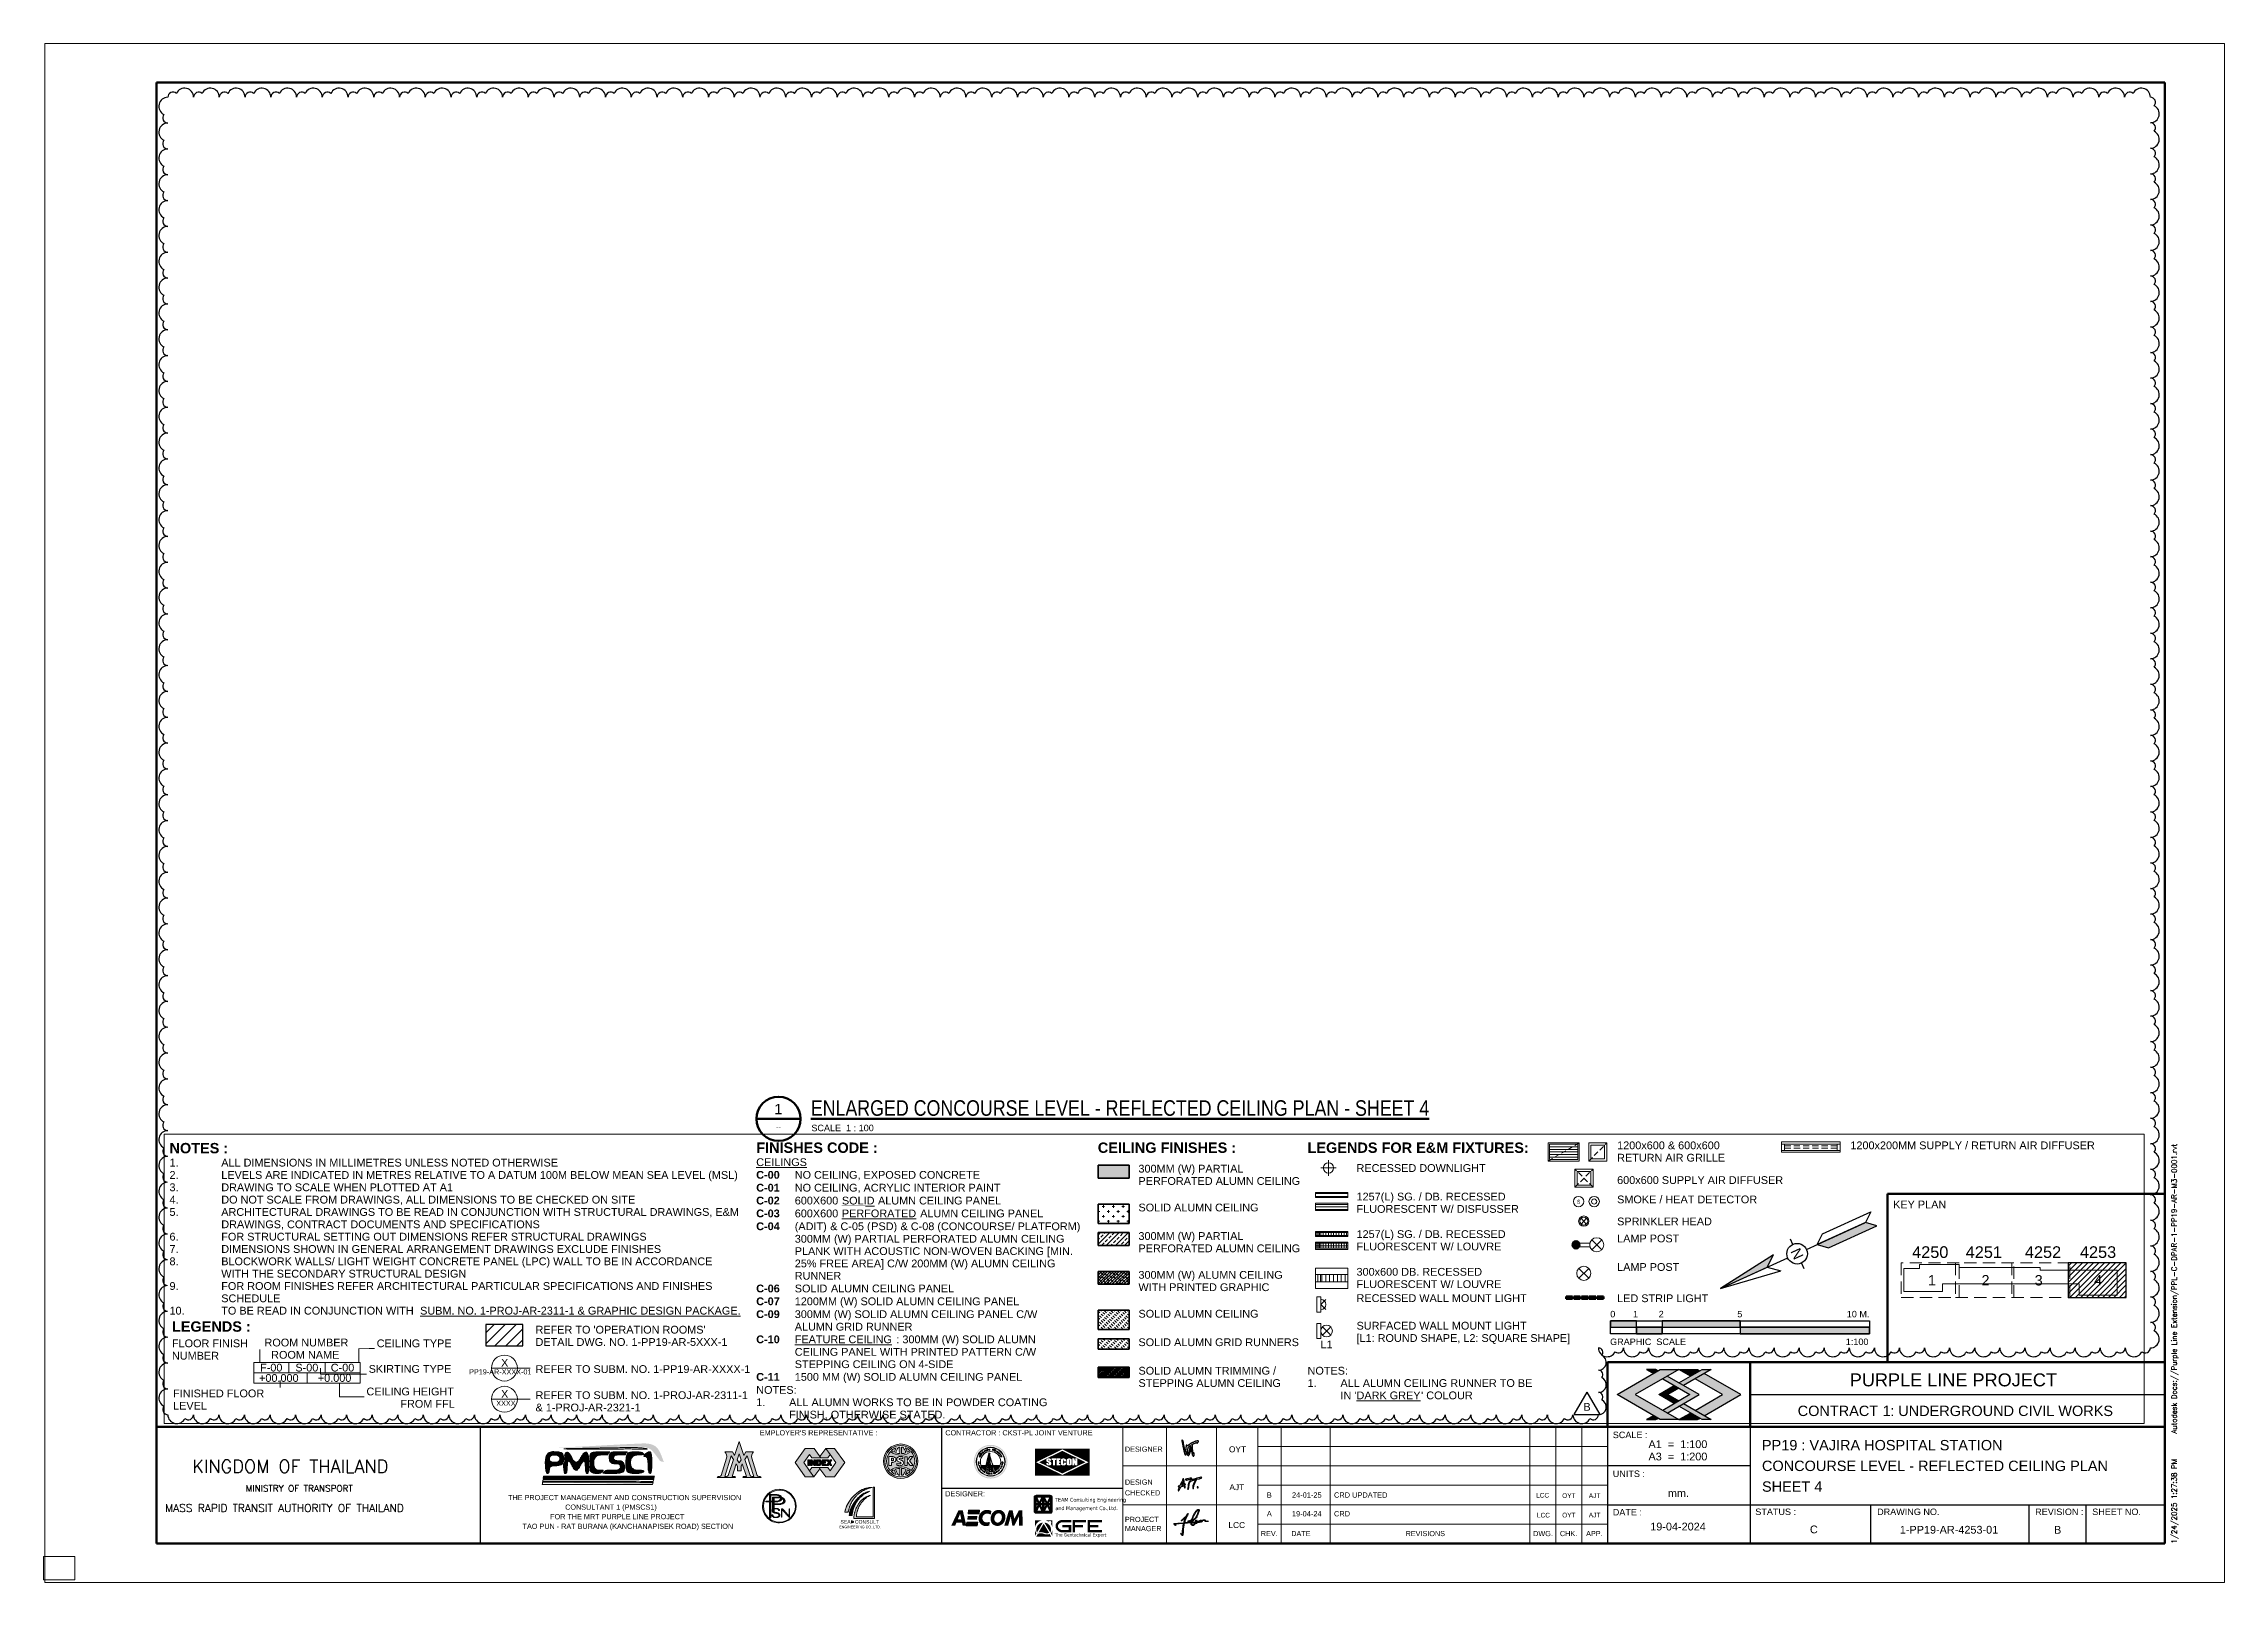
# Paper-space layout 'Layout1' of a CAD drawing. Header units: millimetres. Extents: x 0 to 841, y -1 to 593.
# The model-space entities are those that its viewports show. They can reach past a viewport. Long polylines and large blocks are cut down to what shows.
import ezdxf

# ---------------------------------------------------------------- set-up
doc = ezdxf.new("R2010")
doc.units = ezdxf.units.MM
for name, pattern in [('DPA_Hidden 100', [7.2, 4.7, -2.5]), ('DPA_Hidden 50', [3, 2, -1]), ('Hidden - Short', [3.571875, 2.38125, -1.190625])]:
    doc.linetypes.add(name, pattern=pattern)
for name, color, linetype, lineweight in [('_ G-ANNO-TTLB -1', 1, 'Continuous', 9), ('_ G-ANNO-TTLB-3', 3, 'Continuous', 25), ('_ G-ANNO-TTLB-6', 3, 'Continuous', 70), ('A-ANNO-NOTE', 3, 'Continuous', 25), ('A-DETL', 1, 'Continuous', 70), ('A-DETL-GENF', 2, 'Continuous', 35), ('A-DETL-THIN', 1, 'Continuous', 25), ('G-ANNO-REVC', 3, 'Continuous', 25), ('G-ANNO-REVC-IDEN', 3, 'Continuous', 25), ('G-ANNO-SCHD', 3, 'Continuous', 25), ('G-ANNO-TEXT', 3, 'Continuous', 9), ('G-ANNO-TTLB', 2, 'Continuous', 25), ('G-ANNO-VTTL', 3, 'Continuous', 70), ('G-IMPT', 8, 'Continuous', 35)]:
    doc.layers.add(name, color=color, linetype=linetype, lineweight=lineweight)
doc.layers.add('G-ANNO-NPLT', color=250, linetype='Continuous', plot=False)
doc.styles.add('Arial Narrow', font='ARIALN.TTF', dxfattribs={"height": 6})
doc.styles.add('Arial_10', font='arial.ttf', dxfattribs={"height": 1})
doc.styles.add('Arial_11', font='arial.ttf', dxfattribs={"width": 0.8, "height": 2})
doc.styles.add('Arial_12', font='arial.ttf', dxfattribs={"height": 2.3})
doc.styles.add('Arial_13', font='arial.ttf', dxfattribs={"height": 1.8})
doc.styles.add('Arial_14', font='arial.ttf', dxfattribs={"height": 4.5})
doc.styles.add('Arial_15', font='arial.ttf', dxfattribs={"height": 2.045})
doc.styles.add('Arial_3', font='arial.ttf', dxfattribs={"height": 2.5})
doc.styles.add('Arial_4', font='arial.ttf', dxfattribs={"height": 3})
doc.styles.add('Arial_5', font='arial.ttf', dxfattribs={"height": 2})
doc.styles.add('Arial_6', font='arial.ttf', dxfattribs={"height": 1.5})
doc.styles.add('Arial_7', font='arial.ttf', dxfattribs={"height": 5})
doc.styles.add('Arial_8', font='arial.ttf', dxfattribs={"height": 4})
doc.styles.add('Arial_9', font='arial.ttf', dxfattribs={"height": 1.4})
doc.styles.add('Arial_B', font='arialbd.ttf', dxfattribs={"height": 4})
doc.styles.add('Arial_B_1', font='arialbd.ttf', dxfattribs={"height": 3})
doc.styles.add('RomanS_B', font='', dxfattribs={"height": 2})
doc.styles.add('RomanT_B', font='', dxfattribs={"height": 3})
doc.styles.add('RomanT_B_1', font='', dxfattribs={"height": 2.5})
doc.styles.add('RomanT_B_2', font='', dxfattribs={"height": 5})
doc.styles.add('Tahoma', font='tahoma.ttf', dxfattribs={"height": 1.3068})
doc.styles.add('Tahoma_1', font='tahoma.ttf', dxfattribs={"width": 0.95, "height": 1.5})
doc.styles.get('RomanS_B').set_extended_font_data('RomanS', bold=True)
doc.styles.get('RomanT_B').set_extended_font_data('RomanT', bold=True)
doc.styles.get('RomanT_B_1').set_extended_font_data('RomanT', bold=True)
doc.styles.get('RomanT_B_2').set_extended_font_data('RomanT', bold=True)
pattern_1 = [(135, (-647995.4792, 1.539), (-2.539928, 2e-16), [1.034, -2.558]), (135, (-647996.7492, 0.2694), (-2.539928, 2e-16), [1.034, -2.558]), (135, (-647997.3846, 2.174), (-2.539928, 2e-16), [0.51703, -3.075]), (135, (-647996.1142, 0.9044), (-2.539928, 2e-16), [1.034, -2.558]), (135, (-647995.2102, 0), (-2.539928, 2e-16), [0.51703, -3.075])]

psp = doc.layouts.get("Layout1")

# ---------------------------------------------------------------- texts
at = {"layer": 'A-ANNO-NOTE', "lineweight": 9, "char_height": 4.5, "width": 16.9958, "attachment_point": 1, "style": 'Arial_14'}
for s, insert in [('4250', (721.01, 128.75)), ('4251', (741.69, 128.75)), ('4252', (764.52, 128.75)), ('4253', (785.76, 128.75))]:
    psp.add_mtext(s, dxfattribs=dict(at, insert=insert))
at = {"layer": 'G-ANNO-REVC-IDEN', "lineweight": 9, "insert": (594.17, 68.27), "char_height": 3, "width": 3.4473, "attachment_point": 1, "style": 'Arial_4'}
psp.add_mtext('B', dxfattribs=at)
at = {"layer": 'G-ANNO-SCHD', "line_spacing_factor": 0.941778, "style": 'Arial_15'}
for s, insert, char_height, width, attachment_point in [('B', (472.97, 33.75), 2.04, 2.2783, 2), ('24-01-25', (487.42, 33.75), 2.045, 13.67, 2), ('CRD UPDATED', (497.93, 33.75), 2.045, 24.586, 1), ('A', (472.97, 26.53), 2.04, 2.2783, 2), ('19-04-24', (487.42, 26.53), 2.045, 13.67, 2), ('CRD', (497.93, 26.53), 2.045, 7.3608, 1), ('.\\P.', (603.52, 33.75), 2.04, 0.9514, 2), ('.\\P.', (603.52, 26.53), 2.04, 0.9514, 2), ('.\\P.', (603.52, 19.3), 2.04, 0.9514, 2)]:
    psp.add_mtext(s, dxfattribs=dict(at, insert=insert, char_height=char_height, width=width, attachment_point=attachment_point))
at = {"layer": 'G-ANNO-TTLB', "lineweight": 18, "char_height": 2, "attachment_point": 1, "rotation": 90, "line_spacing_factor": 0.983083, "style": 'RomanS_B'}
for s, insert, width in [('Autodesk Docs://Purple Line Extension/PPL-C-DPAR-1-PP19-AR-M3-0001.rvt', (821.09, 56.44), 155.5144), ('1/24/2025 1:27:38 PM', (821.09, 14.01), 45.8815)]:
    psp.add_mtext(s, dxfattribs=dict(at, insert=insert, width=width))
at = {"layer": 'G-ANNO-TTLB', "lineweight": 9, "attachment_point": 1}
for s, insert, char_height, width, style in [('1', (709.61, 67.22), 4, 3.7679, 'Arial_8'), ('A1  =  1:100', (619.27, 53.85), 3, 28.0591, 'Arial_4'), ('PP19 : VAJIRA HOSPITAL STATION', (663.06, 53.98), 4, 113.5991, 'Arial_8'), ('A3  =  1:200', (619.27, 49.09), 3, 28.0591, 'Arial_4'), ('CONCOURSE LEVEL - REFLECTED CEILING PLAN', (663.07, 45.99), 4, 162.8227, 'Arial_8'), ('SHEET 4', (663.07, 38), 4, 28.4599, 'Arial_8'), ('LCC', (575.92, 33.53), 1.8, 6.0127, 'Arial_13'), ('LCC', (576.23, 25.86), 1.8, 6.0127, 'Arial_13'), ('OYT', (585.97, 33.39), 1.8, 6.0127, 'Arial_13'), ('OYT', (585.97, 25.89), 1.8, 6.0127, 'Arial_13'), ('AJT', (596.24, 33.39), 1.8, 5.3713, 'Arial_13'), ('AJT', (596.24, 25.89), 1.8, 5.3713, 'Arial_13'), ('19-04-2024', (619.95, 22.05), 3, 26.4557, 'Arial_4'), ('C', (681.57, 20.95), 3, 3.6878, 'Arial_4'), ('1-PP19-AR-4253-01', (716.25, 20.83), 3, 46.7384, 'Arial_4'), ('B', (775.77, 20.8), 3, 3.4473, 'Arial_4')]:
    psp.add_mtext(s, dxfattribs=dict(at, insert=insert, char_height=char_height, width=width, style=style))
at = {"layer": 'G-ANNO-TTLB', "lineweight": 18, "char_height": 2.3, "attachment_point": 1, "style": 'Arial_12'}
for s, insert, width in [('OYT', (457.39, 51.53), 7.616), ('AJT', (457.57, 36.91), 6.7342), ('LCC', (457.18, 22.28), 7.7764)]:
    psp.add_mtext(s, dxfattribs=dict(at, insert=insert, width=width))
at = {"layer": 'G-ANNO-VTTL', "lineweight": 50, "insert": (281.98, 183.73), "char_height": 4, "width": 3.7679, "attachment_point": 1, "style": 'Arial_8'}
psp.add_mtext('1', dxfattribs=at)

msp = doc.modelspace()

# ---------------------------------------------------------------- texts
at = {"layer": 'G-ANNO-TEXT', "color": 7, "attachment_point": 1}
for s, insert, char_height, width, style in [('NOTES :', (-648169.09, -26.91), 4, 27.6582, 'Arial_B'), ('\\LCEILINGS', (-647942.69, -32.84), 3, 24.0506, 'Arial_4'), ('FINISHES CODE :', (-647942.69, -26.74), 4, 57.2405, 'Arial_B'), ('CEILING FINISHES :', (-647810.88, -26.74), 4, 65.2574, 'Arial_B'), ('LEGENDS FOR E&M FIXTURES:', (-647729.95, -26.74), 4, 104.2194, 'Arial_B'), ('1200x600 & 600x600 ', (-647610.48, -26.34), 3, 50.2658, 'Arial_4'), ('RETURN AIR GRILLE', (-647610.48, -31.11), 3, 51.2278, 'Arial_4'), ('1200x200MM SUPPLY / RETURN AIR DIFFUSER', (-647520.48, -26.34), 3, 115.7637, 'Arial_4'), ('C-00', (-647942.69, -37.73), 3, 11.1435, 'Arial_B_1'), ('^I^I', (-647933.49, -37.73), 3, 6.8945, 'Arial_4'), ('NO CEILING, EXPOSED CONCRETE', (-647927.81, -37.73), 3, 87.7046, 'Arial_4'), ('300MM (W) PARTIAL ', (-647795.19, -35.34), 3, 51.5485, 'Arial_4'), ('PERFORATED ALUMN CEILING  ', (-647795.19, -40.1), 3, 78.2447, 'Arial_4'), ('RECESSED DOWNLIGHT', (-647711.04, -35.1), 3, 61.4894, 'Arial_4'), ('600x600 SUPPLY AIR DIFFUSER', (-647610.48, -39.75), 3, 78.6455, 'Arial_4'), ('C-01', (-647942.69, -42.69), 3, 11.1435, 'Arial_B_1'), ('C-02', (-647942.69, -47.66), 3, 11.1435, 'Arial_B_1'), ('^I^I', (-647933.49, -42.69), 3, 6.8945, 'Arial_4'), ('^I^I', (-647933.49, -47.66), 3, 6.8945, 'Arial_4'), ('600X600 ', (-647927.81, -47.66), 3, 22.0464, 'Arial_4'), ('NO CEILING, ACRYLIC INTERIOR PAINT', (-647927.81, -42.69), 3, 97.5654, 'Arial_4'), ('\\LSOLID', (-647909.62, -47.66), 3, 15.4726, 'Arial_4'), (' ALUMN CEILING PANEL ', (-647896.85, -47.66), 3, 61.2489, 'Arial_4'), ('SOLID ALUMN CEILING', (-647795.19, -50.34), 3, 56.9198, 'Arial_4'), ('1257(L) SG. / DB. RECESSED ', (-647711.04, -46.12), 3, 72.232, 'Arial_4'), ('S', (-647626.05, -48.87), 1.5, 1.6835, 'Arial_6'), ('SMOKE / HEAT DETECTOR', (-647610.48, -47.22), 3, 66.5401, 'Arial_4'), ('C-03', (-647942.69, -52.62), 3, 11.1435, 'Arial_B_1'), ('C-04 ', (-647942.69, -57.58), 3, 12.5865, 'Arial_B_1'), ('^I^I', (-647933.49, -52.62), 3, 6.8945, 'Arial_4'), ('\\fArial|b1|i0|c0|p34|;^I', (-647932.3, -57.58), 3, 5.4515, 'Arial_B_1'), ('600X600 ', (-647927.81, -52.62), 3, 22.0464, 'Arial_4'), ('(', (-647927.81, -57.58), 3, 1.6835, 'Arial_4'), ('ADIT)', (-647926.42, -57.58), 3, 13.4683, 'Arial_4'), (' & C-05 (', (-647915.3, -57.58), 3, 20.6034, 'Arial_4'), ('\\LPERFORATED', (-647909.62, -52.62), 3, 35.1941, 'Arial_4'), ('PSD)', (-647898.31, -57.58), 3, 12.2658, 'Arial_4'), ('& C-08 (CONCOURSE/ PLATFORM)', (-647886.99, -57.58), 3, 85.1392, 'Arial_4'), (' ALUMN CEILING PANEL ', (-647880.58, -52.62), 3, 61.2489, 'Arial_4'), ('^I^I^I', (-647830.04, -52.62), 3, 13.789, 'Arial_4'), ('^I', (-647816.75, -57.58), 3, 3.6878, 'Arial_4'), ('FLUORESCENT W/ DISFUSSER', (-647711.04, -50.88), 3, 77.2025, 'Arial_4'), ('SPRINKLER HEAD', (-647610.48, -55.72), 3, 44.8945, 'Arial_4'), ('^I^I^I', (-647942.69, -62.41), 3, 18.038, 'Arial_4'), ('^I^I^I', (-647942.69, -67.17), 3, 18.038, 'Arial_4'), ('300MM (W) PARTIAL PERFORATED ALUMN CEILING ', (-647927.81, -62.41), 3, 129.6329, 'Arial_4'), ('PLANK WITH ACOUSTIC NON-WOVEN BACKING [MIN. ', (-647927.81, -67.17), 3, 133.8818, 'Arial_4'), ('^I^I', (-647820.85, -62.41), 3, 8.6582, 'Arial_4'), ('^I', (-647817.34, -67.17), 3, 4.4093, 'Arial_4'), ('300MM (W) PARTIAL ', (-647795.19, -61.34), 3, 51.5485, 'Arial_4'), ('PERFORATED ALUMN CEILING', (-647795.19, -66.1), 3, 76.6413, 'Arial_4'), ('1257(L) SG. / DB. RECESSED ', (-647711.04, -60.61), 3, 72.232, 'Arial_4'), ('FLUORESCENT W/ LOUVRE', (-647711.04, -65.38), 3, 68.9451, 'Arial_4'), ('LAMP POST', (-647610.48, -62.29), 3, 29.5823, 'Arial_4'), ('^I^I^I', (-647942.69, -71.93), 3, 18.038, 'Arial_4'), ('25% FREE AREA] C/W 200MM (W) ALUMN CEILING ', (-647927.81, -71.93), 3, 125.5443, 'Arial_4'), ('^I^I^I', (-647824.22, -71.93), 3, 12.7468, 'Arial_4'), ('300x600 DB. RECESSED ', (-647711.04, -75.16), 3, 61.0084, 'Arial_4'), ('LAMP POST', (-647610.48, -73.29), 3, 29.5823, 'Arial_4'), ('^I^I^I', (-647942.69, -76.69), 3, 18.038, 'Arial_4'), ('C-06 ', (-647942.69, -81.59), 3, 12.5865, 'Arial_B_1'), ('^I', (-647932.3, -81.59), 3, 5.4515, 'Arial_4'), ('SOLID ', (-647927.81, -81.59), 3, 16.9156, 'Arial_4'), ('RUNNER ', (-647927.81, -76.69), 3, 23.3291, 'Arial_4'), ('ALUMN CEILING PANEL ', (-647913.85, -81.59), 3, 59.8059, 'Arial_4'), ('WITH PRINTED GRAPHIC ', (-647795.19, -81.1), 3, 63.8143, 'Arial_4'), ('300MM (W) ALUMN CEILING ', (-647795.19, -76.34), 3, 69.9873, 'Arial_4'), ('FLUORESCENT W/ LOUVRE', (-647711.04, -79.92), 3, 68.9451, 'Arial_4'), ('C-07 ', (-647942.69, -86.55), 3, 12.5865, 'Arial_B_1'), ('C-09', (-647942.69, -91.51), 3, 11.1435, 'Arial_B_1'), ('^I^I', (-647933.49, -91.51), 3, 6.8945, 'Arial_B_1'), ('^I', (-647931.11, -86.55), 3, 4.0084, 'Arial_4'), ('300MM (W) SOLID ALUMN CEILING PANEL C/W ', (-647927.81, -91.51), 3, 116.9662, 'Arial_4'), ('1200MM (W) SOLID ALUMN CEILING PANEL', (-647927.81, -86.55), 3, 106.7046, 'Arial_4'), ('^I', (-647831.3, -91.51), 3, 3.2869, 'Arial_4'), ('SOLID ALUMN CEILING', (-647795.19, -91.34), 3, 56.9198, 'Arial_4'), ('RECESSED WALL MOUNT LIGHT', (-647711.04, -85.32), 3, 81.0506, 'Arial_4'), ('LED STRIP LIGHT', (-647610.48, -85.37), 3, 43.3713, 'Arial_4'), ('^I^I^I', (-647942.69, -96.34), 3, 18.038, 'Arial_4'), ('ALUMN GRID RUNNER', (-647927.81, -96.34), 3, 55.5569, 'Arial_4'), ('SURFACED WALL MOUNT LIGHT', (-647711.04, -95.96), 3, 80.9704, 'Arial_4'), ('[L1: ROUND SHAPE, L2: SQUARE SHAPE]', (-647711.04, -100.72), 3, 101.4135, 'Arial_4'), ('^I^I^I', (-647942.69, -106.06), 3, 18.038, 'Arial_4'), ('C-10', (-647942.69, -101.23), 3, 11.1435, 'Arial_B_1'), ('^I', (-647932.3, -101.23), 3, 5.4515, 'Arial_4'), ('\\LFEATURE CEILING', (-647927.81, -101.23), 3, 46.097, 'Arial_4'), ('CEILING PANEL WITH PRINTED PATTERN C/W ', (-647927.81, -106.06), 3, 116.6455, 'Arial_4'), (' : 300MM (W) SOLID ALUMN ', (-647889.77, -101.23), 3, 69.1856, 'Arial_4'), ('^I^I^I^I', (-647832.69, -101.23), 3, 23.0084, 'Arial_4'), ('SOLID ALUMN GRID RUNNERS', (-647795.19, -102.34), 3, 75.9198, 'Arial_4'), ('L1', (-647724.91, -103.19), 3, 5.7721, 'Arial_4'), ('+00.000', (-648134.53, -116.14), 3, 18.8397, 'Arial_4'), ('F-00', (-648134.13, -112.14), 3, 10.5823, 'Arial_4'), ('S-00', (-648120.51, -112.14), 3, 10.903, 'Arial_4'), ('+0.000', (-648111.84, -116.14), 3, 15.9536, 'Arial_4'), ('C-00', (-648106.86, -112.14), 3, 11.1435, 'Arial_4'), ('X', (-648041.14, -110.25), 3, 3.2869, 'Arial_4'), ('REFER TO SUBM. NO. 1-PP19-AR-XXXX-1', (-648027.84, -112.71), 3, 101.2531, 'Arial_4'), ('^I^I^I', (-647942.69, -110.82), 3, 18.038, 'Arial_4'), ('C-11', (-647942.69, -115.72), 3, 11.1435, 'Arial_B_1'), ('^I', (-647932.3, -115.72), 3, 5.4515, 'Arial_4'), ('STEPPING CEILING ON 4-SIDE', (-647927.81, -110.82), 3, 75.3586, 'Arial_4'), ('1500 MM (W) SOLID ALUMN CEILING PANEL', (-647927.81, -115.72), 3, 108.1476, 'Arial_4'), ('SOLID ALUMN TRIMMING / ', (-647795.19, -113.34), 3, 66.6202, 'Arial_4'), ('NOTES:', (-647729.95, -113.34), 3, 19.2405, 'Arial_4'), ('X', (-648041.14, -122.3), 3, 3.2869, 'Arial_4'), ('REFER TO SUBM. NO. 1-PROJ-AR-2311-1 ', (-648027.84, -122.78), 3, 102.135, 'Arial_4'), ('1.', (-647942.69, -125.52), 3, 15.3924, 'Arial_4'), ('NOTES:', (-647942.69, -120.76), 3, 19.2405, 'Arial_4'), ('ALL ALUMN WORKS TO BE IN POWDER COATING ', (-647929.99, -125.52), 3, 124.5822, 'Arial_4'), ('STEPPING ALUMN CEILING', (-647795.19, -118.1), 3, 67.5823, 'Arial_4'), ('1.', (-647729.95, -118.1), 3, 15.3924, 'Arial_4'), ('ALL ALUMN CEILING RUNNER TO BE ', (-647717.25, -118.1), 3, 92.4346, 'Arial_4'), ("IN '", (-647717.25, -122.86), 3, 7.5359, 'Arial_4'), ('\\LDARK GREY', (-647711.04, -122.86), 3, 30.2236, 'Arial_4'), ("' COLOUR", (-647686.1, -122.86), 3, 24.3713, 'Arial_4'), ('XXXX', (-648043, -126.39), 2, 9.2996, 'Arial_5'), ('& 1-PROJ-AR-2321-1 ', (-648027.84, -127.54), 3, 51.2278, 'Arial_4'), ('FINISH, OTHERWISE STATED.', (-647929.99, -130.28), 3, 74.5569, 'Arial_4')]:
    msp.add_mtext(s, dxfattribs=dict(at, insert=insert, char_height=char_height, width=width, style=style))
at = {"layer": 'G-ANNO-TEXT', "color": 7, "char_height": 3, "width": 24.2097, "attachment_point": 1, "style": 'Arial_4', "bg_fill": 3, "box_fill_scale": 1.25, "bg_fill_color": 256, "bg_fill_true_color": 13158600, "bg_fill_transparency": 0}
for s, insert in [('6.', (-648169.09, -61.59)), ('9.', (-648169.09, -80.64))]:
    msp.add_mtext(s, dxfattribs=dict(at, insert=insert))

# ---------------------------------------------------------------- blocks, each defined once
blk = doc.blocks.new('ACM_Titleblock_MRTA - Standard-1642585-CONCOURSE LEVEL - REFLECTED CEILING PLAN')
at = {"layer": 'G-IMPT', "lineweight": 9}
for points in [[(614.16, 71.5), (607.16, 71.5), (623.83, 81.18), (631, 81.18)], [(622.95, 80.67), (621.2, 79.65), (618.56, 81.18), (622.08, 81.18)], [(635.28, 71.5), (624.76, 77.59), (626.52, 78.61), (638.8, 71.5)], [(639.05, 80.67), (635.49, 78.61), (631, 81.18), (638.18, 81.18)], [(632.76, 74.99), (631, 76.01), (639.93, 81.18), (643.45, 81.18)], [(654.85, 71.5), (647.85, 71.5), (637.25, 77.59), (640.81, 79.65)], [(614.16, 71.5), (631, 61.82), (623.83, 61.82), (607.16, 71.5)], [(626.73, 71.5), (623.21, 71.5), (629.24, 74.99), (631, 73.97)], [(626.73, 71.5), (631, 69.03), (629.24, 68.01), (623.21, 71.5)], [(635.28, 71.5), (638.8, 71.5), (626.52, 64.39), (624.76, 65.41)], [(632.76, 68.01), (643.45, 61.82), (639.93, 61.82), (631, 66.99)], [(654.85, 71.5), (640.81, 63.35), (637.25, 65.41), (647.85, 71.5)], [(622.95, 62.33), (622.08, 61.82), (618.56, 61.82), (621.2, 63.35)], [(639.05, 62.33), (638.18, 61.82), (631, 61.82), (635.49, 64.39)], [(289.96, 45.22), (293.87, 50.7), (297.28, 50.7), (299.86, 47.12), (296.46, 47.12), (295.58, 48.33), (293.35, 45.23), (295.59, 42.11), (297.26, 39.75), (293.88, 39.75)], [(299.54, 42.88), (299.23, 43.31), (302.61, 43.31), (303.48, 42.11), (305.72, 45.23), (303.49, 48.33), (301.8, 50.7), (305.2, 50.7), (309.11, 45.22), (305.19, 39.75), (301.81, 39.75)], [(382.59, 50.64), (393.09, 50.64), (393.09, 50.34), (382.99, 45.4), (393.09, 40.46), (393.09, 40.16), (382.59, 40.16)], [(403.59, 50.64), (403.59, 40.16), (393.09, 40.16), (393.09, 40.46), (403.19, 45.4), (393.09, 50.34), (393.09, 50.64)], [(315.09, 29.04), (314.99, 28.87), (314.89, 28.7), (314.8, 28.53), (314.71, 28.36), (314.63, 28.18), (314.55, 28.01), (314.47, 27.84), (314.39, 27.68), (314.32, 27.51), (314.26, 27.34), (314.19, 27.18), (314.13, 27.01), (314.07, 26.83), (314.01, 26.64), (313.96, 26.45), (313.91, 26.24), (313.86, 26.02), (313.81, 25.79), (313.77, 25.54), (313.73, 25.29), (313.69, 25.04), (313.66, 24.79), (313.64, 24.53), (313.62, 24.29), (320.15, 24.29), (320.15, 35.71), (320.58, 35.71), (320.58, 23.71), (312.58, 23.71), (312.6, 23.92), (312.62, 24.14), (312.65, 24.37), (312.69, 24.61), (312.73, 24.85), (312.78, 25.09), (312.83, 25.34), (312.89, 25.57), (312.94, 25.8), (313, 26.03), (313.05, 26.24), (313.11, 26.45), (313.17, 26.66), (313.23, 26.85), (313.29, 27.04), (313.36, 27.23), (313.44, 27.41), (313.52, 27.59), (313.6, 27.76), (313.69, 27.93), (313.78, 28.1), (313.88, 28.27), (313.97, 28.44), (314.07, 28.61), (314.17, 28.78), (314.27, 28.95), (314.37, 29.12), (314.47, 29.29), (314.58, 29.46), (314.68, 29.62), (314.79, 29.78), (314.91, 29.94), (315.02, 30.08), (315.14, 30.23), (315.26, 30.37), (315.39, 30.5), (315.51, 30.63), (315.65, 30.76), (315.78, 30.88), (315.93, 31), (316.07, 31.12), (316.23, 31.24), (316.38, 31.35), (316.55, 31.47), (316.72, 31.58), (316.89, 31.69), (317.07, 31.79), (317.25, 31.9), (317.44, 32), (317.64, 32.11), (317.84, 32.2), (318.06, 32.29), (318.28, 32.38), (318.51, 32.45), (318.75, 32.52), (319.01, 32.57), (318.61, 32.37), (318.27, 32.19), (317.96, 32.01), (317.7, 31.84), (317.47, 31.68), (317.27, 31.53), (317.09, 31.38), (316.93, 31.25), (316.78, 31.12), (316.65, 30.99), (316.52, 30.87), (316.41, 30.75), (316.29, 30.63), (316.18, 30.51), (316.08, 30.39), (315.97, 30.26), (315.86, 30.12), (315.75, 29.98), (315.63, 29.83), (315.52, 29.68), (315.41, 29.53), (315.3, 29.37), (315.19, 29.2)], [(356.74, 25.49), (360.96, 25.49), (361.17, 26.88), (356.95, 26.88)], [(376.32, 20.88), (377.79, 20.88), (377.68, 26.88), (376.33, 26.88), (374.6, 23.5), (373.9, 26.88), (372.54, 26.88), (370.68, 20.88), (372.17, 20.88), (373.19, 24.4), (373.82, 20.88), (374.58, 20.88), (376.34, 24.4)], [(356.05, 20.88), (360.27, 20.88), (360.48, 22.28), (356.26, 22.28)], [(356.4, 23.19), (356.6, 24.58), (360.32, 24.58), (360.11, 23.19)], [(401.11, 20.25), (398.01, 20.25), (398.01, 18.3), (397.1, 18.3), (397.1, 23.12), (402.29, 23.12), (402.29, 22.21), (398.01, 22.21), (398.01, 21.16), (401.11, 21.16)], [(402.86, 18.3), (402.86, 23.12), (408.37, 23.12), (408.37, 22.21), (403.77, 22.21), (403.77, 21.16), (406.98, 21.16), (406.98, 20.25), (403.77, 20.25), (403.77, 19.21), (408.37, 19.21), (408.37, 18.3)]]:
    blk.add_hatch(color=256, dxfattribs=at).paths.add_polyline_path(points)
h = blk.add_hatch(color=256, dxfattribs=at)
edge = h.paths.add_edge_path()
edge.add_line((223.89, 51.38), (224.65, 51.39))
edge.add_line((224.65, 51.39), (225.4, 51.41))
edge.add_line((222.27, 51.35), (223.89, 51.38))
edge = h.paths.add_edge_path()
edge.add_line((219.9, 51.3), (222.27, 51.35))
edge.add_line((217.63, 51.25), (219.9, 51.3))
edge = h.paths.add_edge_path()
edge.add_line((216.58, 51.23), (217.11, 51.24))
edge.add_line((217.11, 51.24), (217.63, 51.25))
edge.add_line((214.38, 51.18), (216.58, 51.23))
edge = h.paths.add_edge_path()
edge.add_spline(control_points=[(212.99, 51.15), (213.22, 51.16), (213.69, 51.18), (214.15, 51.18), (214.38, 51.18)], knot_values=[0, 0, 0, 0, 0.5, 1, 1, 1, 1], degree=3, periodic=0)
edge.add_spline(control_points=[(212.44, 51.14), (212.53, 51.14), (212.71, 51.14), (212.9, 51.15), (212.99, 51.15)], knot_values=[0, 0, 0, 0, 0.5, 1, 1, 1, 1], degree=3, periodic=0)
edge = h.paths.add_edge_path()
edge.add_line((197.49, 50.83), (197.54, 50.83))
edge.add_line((197.54, 50.83), (197.59, 50.83))
edge.add_line((197.49, 50.85), (197.49, 50.84))
edge.add_line((197.49, 50.84), (197.49, 50.83))
edge = h.paths.add_edge_path()
edge.add_spline(control_points=[(236.56, 51.11), (236.74, 50.92), (237.08, 50.52), (237.37, 50.09), (237.5, 49.86)], knot_values=[0, 0, 0, 0, 0.5, 1, 1, 1, 1], degree=3, periodic=0)
edge.add_spline(control_points=[(237.5, 49.86), (237.63, 49.63), (237.87, 49.17), (238.08, 48.69), (238.18, 48.45)], knot_values=[0, 0, 0, 0, 0.5, 1, 1, 1, 1], degree=3, periodic=0)
edge.add_spline(control_points=[(238.18, 48.45), (238.35, 48.06), (238.67, 47.26), (238.96, 46.45), (239.1, 46.04)], knot_values=[0, 0, 0, 0, 0.5, 1, 1, 1, 1], degree=3, periodic=0)
edge.add_spline(control_points=[(239.1, 46.04), (239.12, 45.97), (239.15, 45.89), (239.2, 45.8)], knot_values=[0, 0, 0, 0, 1, 1, 1, 1], degree=3, periodic=0)
edge.add_line((239.2, 45.8), (239.21, 45.53))
edge.add_line((239.05, 45.54), (239.12, 45.54))
edge.add_line((239.12, 45.54), (239.21, 45.53))
edge.add_spline(control_points=[(239.05, 45.54), (238.92, 45.55), (238.67, 45.58), (238.42, 45.65), (238.3, 45.69)], knot_values=[0, 0, 0, 0, 0.5, 1, 1, 1, 1], degree=3, periodic=0)
edge.add_spline(control_points=[(238.3, 45.69), (238.22, 45.72), (238.05, 45.8), (237.83, 45.96), (237.71, 46.1), (237.65, 46.17)], knot_values=[0, 0, 0, 0, 0.333333, 0.666667, 1, 1, 1, 1], degree=3, periodic=0)
edge.add_arc((-11.75, -137.48), 309.73, 36.36645, 36.89651)
edge.add_spline(control_points=[(235.94, 48.47), (235.78, 48.7), (235.43, 49.15), (235.06, 49.58), (234.87, 49.78)], knot_values=[0, 0, 0, 0, 0.5, 1, 1, 1, 1], degree=3, periodic=0)
edge.add_spline(control_points=[(234.87, 49.78), (234.69, 49.97), (234.33, 50.29), (233.71, 50.67), (233.25, 50.84), (233.01, 50.91)], knot_values=[0, 0, 0, 0, 0.333333, 0.666667, 1, 1, 1, 1], degree=3, periodic=0)
edge.add_spline(control_points=[(233.01, 50.91), (232.57, 51.04), (231.68, 51.24), (230.77, 51.34), (230.31, 51.37)], knot_values=[0, 0, 0, 0, 0.5, 1, 1, 1, 1], degree=3, periodic=0)
edge.add_spline(control_points=[(230.31, 51.37), (230.23, 51.38), (230.08, 51.39), (229.93, 51.4), (229.85, 51.41)], knot_values=[0, 0, 0, 0, 0.5, 1, 1, 1, 1], degree=3, periodic=0)
edge.add_spline(control_points=[(229.85, 51.41), (229.72, 51.43), (229.46, 51.46), (229.2, 51.46), (229.07, 51.46)], knot_values=[0, 0, 0, 0, 0.5, 1, 1, 1, 1], degree=3, periodic=0)
edge.add_arc((237.86, -899.77), 951.27, 90.52924, 90.65698)
edge.add_arc((228.26, -72.62), 124.06, 90.60619, 91.08252)
edge.add_line((225.92, 51.43), (225.4, 51.41))
edge.add_line((212.32, 51.15), (212.38, 51.15))
edge.add_line((212.38, 51.15), (212.44, 51.14))
edge.add_line((212.32, 51.15), (207.82, 51.08))
edge.add_spline(control_points=[(207.82, 51.08), (207.26, 51.06), (206.53, 51.03), (205.83, 51.01), (205.46, 51), (205.19, 51), (205.06, 50.99), (205, 50.99)], knot_values=[0, 0, 0, 0, 0.333333, 0.555556, 0.777778, 0.888889, 1, 1, 1, 1], degree=3, periodic=0)
edge.add_arc((203.51, 123.4), 72.43, 270.48205, 271.17682, ccw=False)
edge.add_spline(control_points=[(204.12, 50.98), (203.81, 50.98), (203.18, 50.96), (202.55, 50.94), (202.23, 50.92)], knot_values=[0, 0, 0, 0, 0.5, 1, 1, 1, 1], degree=3, periodic=0)
edge.add_spline(control_points=[(202.23, 50.92), (201.6, 50.89), (200.33, 50.84), (199.07, 50.83), (198.43, 50.83)], knot_values=[0, 0, 0, 0, 0.5, 1, 1, 1, 1], degree=3, periodic=0)
edge.add_arc((197.78, 376.1), 325.28, 269.96738, 270.11536, ccw=False)
edge.add_arc((195.94, 84.43), 33.62, 272.63546, 273.5737)
edge.add_arc((182.8, 263.1), 212.76, 274.10504, 274.39281)
edge.add_line((199.16, 50.97), (199.13, 50.96))
edge.add_line((199.13, 50.96), (199.1, 50.96))
edge.add_spline(control_points=[(199.16, 50.97), (199.43, 50.98), (199.96, 51), (200.49, 51.05), (200.76, 51.07)], knot_values=[0, 0, 0, 0, 0.5, 1, 1, 1, 1], degree=3, periodic=0)
edge.add_arc((206.71, -28.1), 79.39, 93.15474, 94.29798, ccw=False)
edge.add_arc((220.64, -234.21), 285.97, 93.3558, 93.66947, ccw=False)
edge.add_arc((219.81, -244.84), 296.53, 92.8278, 93.07494, ccw=False)
edge.add_arc((209.66, -22.05), 73.52, 92.79876, 93.49759, ccw=False)
edge.add_arc((206.51, 41.59), 9.81, 90.79013, 92.52023, ccw=False)
edge.add_line((206.37, 51.39), (211.92, 51.65))
edge.add_spline(control_points=[(211.92, 51.65), (212.04, 51.66), (212.23, 51.67), (212.45, 51.69), (212.54, 51.7), (212.59, 51.7)], knot_values=[0, 0, 0, 0, 0.272727, 0.545455, 1, 1, 1, 1], degree=3, periodic=0)
edge.add_line((212.59, 51.7), (212.76, 51.71))
edge.add_arc((217.54, -5.86), 57.76, 93.89703, 94.74776, ccw=False)
edge.add_arc((218.3, -40.52), 92.41, 92.32158, 92.90168, ccw=False)
edge.add_arc((176.05, 821.34), 770.49, 272.86443, 272.9837)
edge.add_line((216.27, 51.9), (216.21, 51.9))
edge.add_line((216.21, 51.9), (216.15, 51.9))
edge.add_arc((222, -28.92), 81.03, 93.43377, 94.05395, ccw=False)
edge.add_arc((220.98, -29.38), 81.44, 92.16323, 92.70091, ccw=False)
edge.add_arc((215.34, 108.83), 56.89, 272.58389, 273.29558)
edge.add_arc((229.87, -121.97), 174.36, 93.41848, 93.70074, ccw=False)
edge.add_arc((239.88, -370.57), 423.15, 92.62566, 92.7653, ccw=False)
edge.add_line((220.5, 52.13), (221.8, 52.2))
edge.add_arc((228.22, -87.18), 139.53, 92.2404, 92.64019, ccw=False)
edge.add_line((222.86, 52.25), (222.82, 52.25))
edge.add_line((222.82, 52.25), (222.77, 52.24))
edge.add_line((222.86, 52.25), (223.78, 52.29))
edge.add_arc((214.35, 269.37), 217.28, 272.4886, 272.71526)
edge.add_arc((248.7, -392.51), 445.5, 92.95546, 93.09543, ccw=False)
edge.add_line((225.73, 52.39), (227.1, 52.45))
edge.add_arc((243.49, -250.82), 303.71, 92.90209, 93.093, ccw=False)
edge.add_arc((249.87, -469.48), 522.44, 92.21532, 92.38713, ccw=False)
edge.add_arc((243.24, -253.78), 306.65, 92.31031, 92.53514, ccw=False)
edge.add_arc((228.13, 239.09), 186.49, 270.8438, 271.01403)
edge.add_spline(control_points=[(231.43, 52.63), (231.73, 52.64), (232.33, 52.64), (232.93, 52.59), (233.22, 52.56)], knot_values=[0, 0, 0, 0, 0.5, 1, 1, 1, 1], degree=3, periodic=0)
edge.add_spline(control_points=[(233.22, 52.56), (233.58, 52.51), (234.28, 52.38), (234.95, 52.14), (235.28, 52)], knot_values=[0, 0, 0, 0, 0.5, 1, 1, 1, 1], degree=3, periodic=0)
edge.add_spline(control_points=[(235.28, 52), (235.52, 51.89), (235.97, 51.63), (236.37, 51.3), (236.56, 51.11)], knot_values=[0, 0, 0, 0, 0.5, 1, 1, 1, 1], degree=3, periodic=0)
h = blk.add_hatch(color=256, dxfattribs=at)
edge = h.paths.add_edge_path()
edge.add_spline(control_points=[(232.88, 50.53), (232.92, 50.47), (232.86, 50.48), (232.51, 50.49), (231.55, 50.49), (230.63, 50.49), (229.99, 50.49), (229.35, 50.49), (228.41, 50.49), (227.33, 50.49), (226.66, 50.5), (226.09, 50.5), (225.47, 50.5), (225, 50.5), (224.49, 50.5), (224.11, 50.5), (223.42, 50.49), (221.64, 50.49), (220.09, 50.49), (219.09, 50.49), (218.26, 50.49), (217.18, 50.49), (216.04, 50.49), (215.34, 50.49), (214.83, 50.49), (214.2, 50.48), (213.57, 50.48), (212.92, 50.48), (212.15, 50.48), (210.7, 50.48), (209.19, 50.48), (208.09, 50.47), (206.7, 50.46), (205.18, 50.47), (203.83, 50.46), (202.6, 50.46), (201.5, 50.5), (201.38, 50.49), (201.31, 50.53), (201.01, 50.56), (200.84, 50.56), (200.73, 50.57), (200.68, 50.57)], knot_values=[-1, -1, -1, -1, -0.895833, -0.875, -0.854167, -0.84375, -0.833333, -0.822917, -0.8125, -0.791667, -0.770833, -0.75, -0.729167, -0.71875, -0.708333, -0.6875, -0.666667, -0.645833, -0.635417, -0.625, -0.614583, -0.604167, -0.583333, -0.5625, -0.541667, -0.520833, -0.5, -0.479167, -0.458333, -0.4375, -0.416667, -0.395833, -0.375, -0.333333, -0.291667, -0.25, -0.208333, -0.169271, -0.119792, -0.09375, -0.052083, 0, 0, 0, 0], degree=3, periodic=0)
edge.add_spline(control_points=[(200.68, 50.57), (200.59, 50.58), (200.69, 50.6), (201.22, 50.63), (201.63, 50.63), (202.35, 50.64), (204, 50.69), (204.85, 50.7), (205.48, 50.72), (206.26, 50.73), (207.25, 50.76), (208.21, 50.76), (209.05, 50.79), (209.81, 50.8), (210.48, 50.81), (211.57, 50.83), (212.75, 50.85), (213.97, 50.87), (215.18, 50.9), (216, 50.91), (216.78, 50.93), (217.71, 50.95), (218.95, 50.98), (220.48, 51), (222.15, 51.01), (223.8, 51.03), (225.05, 51.05), (226.33, 51.07), (227.51, 51.08), (228.29, 51.07), (228.81, 51.05), (229.19, 51.03), (229.43, 51.02), (229.65, 51), (229.87, 50.99), (230.08, 50.97), (230.34, 50.95), (230.65, 50.92), (230.93, 50.9), (231.28, 50.87), (232.16, 50.72), (232.49, 50.66), (232.71, 50.6), (232.84, 50.55), (232.88, 50.53)], knot_values=[-1, -1, -1, -1, -0.9375, -0.916667, -0.895833, -0.875, -0.833333, -0.8125, -0.791667, -0.770833, -0.75, -0.708333, -0.666667, -0.645833, -0.625, -0.604167, -0.583333, -0.5625, -0.541667, -0.520833, -0.5, -0.479167, -0.458333, -0.416667, -0.375, -0.354167, -0.333333, -0.3125, -0.291667, -0.270833, -0.25, -0.239583, -0.229167, -0.21875, -0.208333, -0.197917, -0.1875, -0.166667, -0.145833, -0.125, -0.083333, -0.0625, -0.03125, 0, 0, 0, 0], degree=3, periodic=0)
h = blk.add_hatch(color=256, dxfattribs=at)
edge = h.paths.add_edge_path()
edge.add_line((266.15, 46.48), (265.3, 47.89))
edge.add_line((265.3, 47.89), (262.81, 39.87))
edge.add_line((262.81, 39.87), (263.58, 39.87))
edge.add_arc((263.56, 40.53), 0.658, 271.5669, 351.53051)
edge.add_line((264.21, 40.43), (266.15, 46.48))
edge = h.paths.add_edge_path()
edge.add_line((271.49, 47.89), (270.64, 46.48))
edge.add_line((270.64, 46.48), (272.65, 40.22))
edge.add_arc((273.24, 40.53), 0.658, 207.20529, 271.5669)
edge.add_line((273.26, 39.87), (273.99, 39.87))
edge.add_line((273.99, 39.87), (271.49, 47.89))
h.paths.add_polyline_path([(268.4, 48.58), (267.68, 46.3), (268.4, 45.1), (269.12, 46.3)])
edge = h.paths.add_edge_path()
edge.add_arc((260.36, 39.38), 0.493, 100.18465, 171.79081, ccw=False)
edge.add_line((260.28, 39.87), (260.79, 39.87))
edge.add_arc((260.78, 40.53), 0.661, 270.73115, 344.54463)
edge.add_line((261.41, 40.35), (263.48, 46.98))
edge.add_arc((261.1, 47.71), 2.48, 343.04414, 404.00611)
edge.add_line((262.89, 49.43), (265.79, 49.43))
edge.add_line((265.79, 49.43), (266.65, 48.01))
edge.add_line((266.65, 48.01), (268.4, 53.45))
edge.add_line((268.4, 53.45), (270.15, 48.01))
edge.add_line((270.15, 48.01), (271, 49.43))
edge.add_line((271, 49.43), (273.91, 49.43))
edge.add_arc((275.69, 47.71), 2.48, 135.99389, 197.61177)
edge.add_line((273.33, 46.96), (275.39, 40.31))
edge.add_arc((276.04, 40.47), 0.661, 193.53369, 290.14034)
edge.add_arc((276.43, 39.38), 0.493, 8.20919, 109.80195, ccw=False)
edge.add_line((276.92, 39.45), (269.82, 39.45))
edge.add_arc((270.33, 39.39), 0.519, 113.55895, 173.27525, ccw=False)
edge.add_line((270.13, 39.87), (271.16, 39.87))
edge.add_line((271.16, 39.87), (269.61, 44.76))
edge.add_line((269.61, 44.76), (269.11, 43.93))
edge.add_line((269.11, 43.93), (269.11, 42.13))
edge.add_line((269.11, 42.13), (267.69, 42.13))
edge.add_line((267.69, 42.13), (267.69, 43.93))
edge.add_line((267.69, 43.93), (267.19, 44.76))
edge.add_line((267.19, 44.76), (265.64, 39.87))
edge.add_line((265.64, 39.87), (266.67, 39.87))
edge.add_line((266.67, 39.87), (266.98, 39.45))
edge.add_line((266.98, 39.45), (259.88, 39.45))
h = blk.add_hatch(color=256, dxfattribs=at)
h.paths.add_polyline_path([(297.26, 39.75), (299.54, 42.88), (299.23, 43.31), (296.46, 43.31), (295.59, 42.11)])
h.paths.add_polyline_path([(302.61, 47.12), (299.86, 47.12), (299.54, 47.57), (301.8, 50.7), (303.49, 48.33)])
h = blk.add_hatch(color=256, dxfattribs=at)
edge = h.paths.add_edge_path()
edge.add_arc((327.46, 46.54), 0.595, 280.59235, 308.2221, ccw=False)
edge.add_line((327.57, 45.96), (327.12, 45.96))
edge.add_line((327.12, 45.96), (327.12, 46.9))
edge.add_line((327.12, 46.9), (327.56, 46.9))
edge.add_arc((327.52, 46.45), 0.452, 32.04174, 84.57192, ccw=False)
edge.add_arc((327.27, 46.4), 0.693, -7.02147, 24.29573, ccw=False)
edge.add_arc((327.6, 46.35), 0.359, 308.98292, 354.15501, ccw=False)
edge = h.paths.add_edge_path()
edge.add_arc((326.48, 46.27), 2.39, 1.77005, 14.58235)
edge.add_arc((328.03, 46.59), 0.816, 19.75278, 56.99311)
edge.add_arc((327.52, 45.73), 1.81, 58.32817, 85.16668)
edge.add_line((327.67, 47.54), (326.19, 47.54))
edge.add_line((326.19, 47.54), (326.19, 44.12))
edge.add_line((326.19, 44.12), (327.12, 44.12))
edge.add_line((327.12, 44.12), (327.12, 45.32))
edge.add_arc((327.69, 35.9), 9.44, 91.80167, 93.47243, ccw=False)
edge.add_arc((327.41, 48.57), 3.24, 269.7824, 278.61009)
edge.add_arc((327.74, 46.67), 1.31, 276.60746, 296.85552)
edge.add_arc((327.14, 47.25), 2.12, 304.3334, 317.99057)
edge.add_arc((327.97, 46.35), 0.905, 325.4265, 359.50262)
edge = h.paths.add_edge_path()
edge.add_arc((330.41, 45.18), 1.38, 343.94571, 365.54891)
edge.add_arc((330.67, 45.12), 1.14, 9.422, 31.1564)
edge.add_arc((330.67, 44.9), 1.27, 40.14011, 65.05846)
edge.add_arc((328.53, 39.38), 7.18, 68.15244, 72.10926)
edge.add_arc((331.92, 49.37), 3.37, 240.64351, 249.47801, ccw=False)
edge.add_arc((330.41, 46.63), 0.281, 143.54679, 235.22168, ccw=False)
edge.add_arc((330.5, 46.45), 0.472, 95.12169, 133.22042, ccw=False)
edge.add_arc((330.72, 44.98), 1.96, 82.09013, 97.59506, ccw=False)
edge.add_arc((330.65, 43.95), 2.99, 71.64566, 83.40845, ccw=False)
edge.add_line((331.59, 46.79), (331.59, 47.46))
edge.add_arc((330.94, 45.71), 1.87, 69.54482, 91.21987)
edge.add_arc((330.72, 44.18), 3.4, 87.05546, 99.21899)
edge.add_arc((330.64, 45.36), 2.23, 101.92242, 114.80298)
edge.add_arc((330.13, 46.5), 0.974, 115.89964, 153.5865)
edge.add_arc((330.3, 46.54), 1.12, 159.15807, 184.58173)
edge.add_arc((330.04, 46.51), 0.852, 184.45057, 216.99665)
edge.add_arc((330.23, 46.7), 1.12, 218.77672, 242.92967)
edge.add_arc((333.27, 53.91), 8.93, 246.58727, 251.06575)
edge.add_arc((329.97, 44.28), 1.24, 53.8855, 71.06706, ccw=False)
edge.add_arc((330.59, 45.04), 0.26, -38.34589, 65.77946, ccw=False)
edge.add_arc((330.46, 45.17), 0.443, 281.16614, 319.0708, ccw=False)
edge.add_arc((330.23, 47.55), 2.83, 262.02283, 276.45291, ccw=False)
edge.add_arc((330.08, 46.51), 1.79, 241.63355, 262.18467, ccw=False)
edge.add_line((329.23, 44.94), (329.23, 44.21))
edge.add_arc((329.81, 45.71), 1.61, 248.64067, 264.58897)
edge.add_arc((330.18, 47.27), 3.21, 260.73297, 271.18662)
edge.add_arc((330.31, 46.51), 2.45, 268.53984, 284.99984)
edge.add_arc((330.7, 45.32), 1.19, 281.73416, 308.4717)
edge.add_arc((330.52, 45.36), 1.34, 313.08151, 334.93549)
h.paths.add_polyline_path([(334.34, 44.11), (335.54, 44.11), (334.12, 45.96), (335.4, 47.55), (334.33, 47.55), (333.22, 46.09), (333.22, 47.53), (332.33, 47.53), (332.33, 44.12), (333.22, 44.12), (333.22, 45.73)])
edge = h.paths.add_edge_path()
edge.add_arc((330.76, 36.96), 6.6, 52.15404, 87.82852)
edge.add_arc((330.74, 36.79), 6.76, 87.76519, 127.23008)
edge.add_arc((330.73, 45.79), 5.45, 137.25452, 221.4998, ccw=False)
edge.add_arc((330.74, 54.93), 6.76, 233.61067, 272.23481)
edge.add_arc((330.76, 54.77), 6.6, 272.17148, 306.98249)
edge.add_arc((330.73, 45.79), 5.45, -41.63724, 42.87211, ccw=False)
edge = h.paths.add_edge_path()
edge.add_arc((330.73, 45.79), 6.08, 180, 360)
edge.add_arc((330.73, 45.79), 6.08, 360, 540)
edge = h.paths.add_edge_path()
edge.add_arc((330.73, 45.79), 6.64, 180, 360)
edge.add_arc((330.73, 45.79), 6.64, 0, 180)
edge = h.paths.add_edge_path()
edge.add_arc((330.73, 45.79), 5.45, 288.72869, 312.70989, ccw=False)
edge.add_arc((330.5, 42.09), 2.46, 323.48015, 338.66241)
edge.add_arc((326.97, 44.08), 6.5, 333.69038, 345.88607)
edge.add_arc((330.83, 37.21), 5.82, 51.79151, 65.15593, ccw=False)
edge = h.paths.add_edge_path()
edge.add_arc((327.94, 43.62), 4.88, 332.53471, 349.19634, ccw=False)
edge.add_arc((328.96, 43.04), 3.71, 314.67879, 333.26008, ccw=False)
edge.add_arc((330.73, 45.79), 5.45, 273.62131, 278.83513, ccw=False)
edge.add_line((331.08, 40.35), (331.08, 43.03))
edge.add_arc((330.83, 37.21), 5.82, 70.84683, 87.55025, ccw=False)
edge = h.paths.add_edge_path()
edge.add_arc((330.73, 45.79), 5.45, 261.46087, 266.74467, ccw=False)
edge.add_arc((332.53, 43.04), 3.71, 206.73992, 225.41467, ccw=False)
edge.add_arc((333.55, 43.62), 4.88, 190.90079, 207.46529, ccw=False)
edge.add_arc((330.67, 37.35), 5.68, 92.49928, 109.72635, ccw=False)
edge.add_line((330.42, 43.03), (330.42, 40.35))
edge = h.paths.add_edge_path()
edge.add_arc((334.52, 44.08), 6.5, 194.244, 206.30962)
edge.add_arc((330.98, 42.09), 2.46, 201.33759, 216.8255)
edge.add_arc((330.73, 45.79), 5.45, 227.80873, 251.61913, ccw=False)
edge.add_arc((330.67, 37.35), 5.68, 115.55886, 129.26885, ccw=False)
edge = h.paths.add_edge_path()
edge.add_arc((330.83, 54.51), 5.82, 294.47016, 307.11486, ccw=False)
edge.add_arc((326.97, 47.5), 6.5, 15.31206, 26.30962)
edge.add_arc((330.5, 49.48), 2.46, 21.33759, 36.51985)
edge.add_arc((330.73, 45.79), 5.45, 48.5364, 71.27131, ccw=False)
edge = h.paths.add_edge_path()
edge.add_arc((330.83, 54.51), 5.82, 272.44975, 288.85845, ccw=False)
edge.add_line((331.08, 48.7), (331.08, 51.23))
edge.add_arc((330.73, 45.79), 5.45, 81.16487, 86.37869, ccw=False)
edge.add_arc((328.96, 48.53), 3.71, 26.73992, 45.32121, ccw=False)
edge.add_arc((327.94, 47.95), 4.88, 12.45218, 27.46529, ccw=False)
edge = h.paths.add_edge_path()
edge.add_line((330.42, 51.23), (330.42, 48.69))
edge.add_arc((330.67, 54.37), 5.68, 250.57823, 267.50072, ccw=False)
edge.add_arc((333.55, 47.95), 4.88, 152.53471, 167.45459, ccw=False)
edge.add_arc((334.23, 47.47), 5.71, 139.66151, 151.43428, ccw=False)
edge.add_arc((330.73, 45.79), 5.45, 93.25533, 99.03195, ccw=False)
edge = h.paths.add_edge_path()
edge.add_arc((330.67, 54.37), 5.68, 231.85818, 244.828, ccw=False)
edge.add_arc((330.73, 45.79), 5.45, 108.38087, 130.96473, ccw=False)
edge.add_arc((330.98, 49.48), 2.46, 143.1745, 158.66241)
edge.add_arc((334.52, 47.5), 6.5, 153.69038, 164.56258)
h = blk.add_hatch(color=256, dxfattribs=at)
edge = h.paths.add_edge_path()
edge.add_arc((330.67, 37.35), 5.68, 115.55886, 129.26885)
edge.add_arc((330.73, 45.79), 5.45, 227.80873, 251.61913)
edge.add_arc((330.98, 42.09), 2.46, 201.33759, 216.8255, ccw=False)
edge.add_arc((334.52, 44.08), 6.5, 194.244, 206.30962, ccw=False)
edge = h.paths.add_edge_path()
edge.add_line((330.42, 40.35), (330.42, 43.03))
edge.add_arc((330.67, 37.35), 5.68, 92.49928, 109.72635)
edge.add_arc((333.55, 43.62), 4.88, 190.90079, 207.46529)
edge.add_arc((332.53, 43.04), 3.71, 206.73992, 225.41467)
edge.add_arc((330.73, 45.79), 5.45, 261.46087, 266.74467)
edge = h.paths.add_edge_path()
edge.add_arc((327.94, 43.62), 4.88, 332.53471, 349.19634)
edge.add_arc((330.83, 37.21), 5.82, 70.84683, 87.55025)
edge.add_line((331.08, 43.03), (331.08, 40.35))
edge.add_arc((330.73, 45.79), 5.45, 273.62131, 278.83513)
edge.add_arc((328.96, 43.04), 3.71, 314.67879, 333.26008)
edge = h.paths.add_edge_path()
edge.add_arc((330.83, 37.21), 5.82, 51.79151, 65.15593)
edge.add_arc((326.97, 44.08), 6.5, 333.69038, 345.88607, ccw=False)
edge.add_arc((330.5, 42.09), 2.46, 323.48015, 338.66241, ccw=False)
edge.add_arc((330.73, 45.79), 5.45, 288.72869, 312.70989)
edge = h.paths.add_edge_path()
edge.add_arc((330.5, 49.48), 2.46, 21.33759, 36.51985, ccw=False)
edge.add_arc((326.97, 47.5), 6.5, 15.31206, 26.30962, ccw=False)
edge.add_arc((330.83, 54.51), 5.82, 294.47016, 307.11486)
edge.add_arc((330.73, 45.79), 5.45, 48.5364, 71.27131)
edge = h.paths.add_edge_path()
edge.add_arc((327.94, 47.95), 4.88, 12.45218, 27.46529)
edge.add_arc((328.96, 48.53), 3.71, 26.73992, 45.32121)
edge.add_arc((330.73, 45.79), 5.45, 81.16487, 86.37869)
edge.add_line((331.08, 51.23), (331.08, 48.7))
edge.add_arc((330.83, 54.51), 5.82, 272.44975, 288.85845)
edge = h.paths.add_edge_path()
edge.add_arc((334.52, 47.5), 6.5, 153.69038, 164.56258, ccw=False)
edge.add_arc((330.98, 49.48), 2.46, 143.1745, 158.66241, ccw=False)
edge.add_arc((330.73, 45.79), 5.45, 108.38087, 130.96473)
edge.add_arc((330.67, 54.37), 5.68, 231.85818, 244.828)
edge = h.paths.add_edge_path()
edge.add_line((330.42, 51.23), (330.42, 48.69))
edge.add_arc((330.67, 54.37), 5.68, 250.57823, 267.50072, ccw=False)
edge.add_arc((333.55, 47.95), 4.88, 152.53471, 167.45459, ccw=False)
edge.add_arc((334.23, 47.47), 5.71, 139.66151, 151.43428, ccw=False)
edge.add_arc((330.73, 45.79), 5.45, 93.25533, 99.03195, ccw=False)
h = blk.add_hatch(color=256, dxfattribs=at)
edge = h.paths.add_edge_path()
edge.add_arc((365.42, 45.59), 6.51, 360, 540)
edge.add_arc((365.42, 45.59), 6.51, 180, 360)
edge = h.paths.add_edge_path()
edge.add_arc((365.42, 45.59), 6.11, 360, 540)
edge.add_arc((365.42, 45.59), 6.11, 180, 360)
edge = h.paths.add_edge_path()
edge.add_arc((365.42, 45.59), 5.9, 360, 540)
edge.add_arc((365.42, 45.59), 5.9, 180, 360)
edge = h.paths.add_edge_path()
edge.add_arc((365.42, 45.59), 5.74, 180, 360)
edge.add_arc((365.42, 45.59), 5.74, 0, 180)
h = blk.add_hatch(color=256, dxfattribs=at)
edge = h.paths.add_edge_path()
edge.add_spline(control_points=[(197.18, 48.15), (197.12, 48.15), (197.01, 48.15), (196.8, 48.14), (196.51, 48.11), (196.32, 48.08), (196.1, 48.02), (195.91, 47.95), (195.73, 47.86), (195.59, 47.76), (195.45, 47.65), (195.33, 47.49), (195.23, 47.3), (195.16, 47.05), (195.14, 46.8), (195.15, 46.55), (195.22, 46.29), (195.29, 46.11), (195.41, 45.94), (195.55, 45.8), (195.74, 45.67), (195.94, 45.57), (196.12, 45.51), (196.32, 45.46), (196.52, 45.43), (196.69, 45.41), (196.88, 45.4), (197, 45.39), (197.06, 45.38)], knot_values=[-1, -1, -1, -1, -0.979167, -0.958333, -0.916667, -0.875, -0.833333, -0.791667, -0.760417, -0.729167, -0.697917, -0.666667, -0.625, -0.583333, -0.541667, -0.5, -0.458333, -0.416667, -0.375, -0.333333, -0.291667, -0.25, -0.21875, -0.1875, -0.145833, -0.104167, -0.0625, 0, 0, 0, 0], degree=3, periodic=0)
edge.add_spline(control_points=[(197.06, 45.38), (197.15, 45.39), (197.33, 45.39), (197.56, 45.4), (197.78, 45.42), (198, 45.46), (198.2, 45.51), (198.4, 45.58), (198.59, 45.68), (198.76, 45.79), (198.89, 45.93), (199, 46.08), (199.09, 46.26), (199.15, 46.45), (199.17, 46.64), (199.17, 46.83), (199.16, 46.99), (199.11, 47.2), (199.05, 47.38), (198.96, 47.52), (198.86, 47.65), (198.7, 47.79), (198.51, 47.91), (198.3, 47.99), (198.17, 48.03), (197.98, 48.08), (197.85, 48.1), (197.56, 48.14), (197.35, 48.15), (197.23, 48.15), (197.18, 48.15)], knot_values=[-1, -1, -1, -1, -0.958333, -0.916667, -0.875, -0.833333, -0.791667, -0.75, -0.708333, -0.666667, -0.625, -0.583333, -0.541667, -0.5, -0.447917, -0.40625, -0.375, -0.354167, -0.333333, -0.3125, -0.291667, -0.270833, -0.239583, -0.205729, -0.166667, -0.125, -0.083333, -0.041667, -0.020833, 0, 0, 0, 0], degree=3, periodic=0)
edge = h.paths.add_edge_path()
edge.add_line((193.58, 44.81), (193.59, 44.81))
edge.add_line((193.59, 44.81), (193.6, 44.81))
edge.add_spline(control_points=[(193.58, 44.81), (193.56, 45.14), (193.58, 45.59), (193.65, 46.24), (193.69, 46.6), (193.75, 46.95), (193.82, 47.26), (193.89, 47.52), (193.96, 47.75), (194.05, 47.96), (194.18, 48.17), (194.33, 48.4), (194.5, 48.63), (194.69, 48.85), (194.92, 49.03), (195.2, 49.17), (195.59, 49.31), (195.96, 49.41), (196.22, 49.47), (196.42, 49.49), (196.65, 49.49), (196.91, 49.47), (197.14, 49.47), (197.19, 49.47), (197.46, 49.45), (198, 49.41), (198.65, 49.35), (199.04, 49.31), (199.29, 49.26), (199.45, 49.2), (199.67, 49.12), (199.83, 49.05), (199.98, 48.97), (200.11, 48.87), (200.22, 48.74), (200.36, 48.54), (200.47, 48.31), (200.55, 48.08), (200.6, 47.91), (200.63, 47.72), (200.66, 47.51), (200.68, 47.23), (200.7, 46.81), (200.7, 46.29), (200.65, 45.91), (200.58, 45.58), (200.51, 45.31), (200.43, 45.12), (200.31, 44.93), (200.21, 44.79), (200.09, 44.64), (199.95, 44.52), (199.81, 44.43), (199.65, 44.35), (199.48, 44.29), (199.28, 44.23), (199.07, 44.18), (198.83, 44.13), (198.58, 44.1), (198.31, 44.07), (198.01, 44.05), (197.68, 44.05), (197.35, 44.04), (197.06, 44.03), (196.82, 44), (196.61, 43.97), (196.4, 43.94), (196.18, 43.89), (196.03, 43.86), (195.91, 43.79), (195.71, 43.62), (195.54, 43.45), (195.32, 43.21), (195.17, 42.97), (195.17, 42.75), (195.15, 42.56), (195.14, 42.38), (195.14, 42.2), (195.12, 42.01), (195.08, 41.77), (195.03, 41.54), (194.96, 41.37), (194.87, 41.24), (194.7, 41.1), (194.53, 41), (194.28, 41.05), (194.05, 41.16), (194.04, 41.29), (193.94, 41.5), (193.87, 41.72), (193.8, 42.01), (193.74, 42.37), (193.7, 42.75), (193.66, 43.08), (193.63, 43.58), (193.59, 44.62), (193.59, 44.81), (193.6, 44.81)], knot_values=[-1, -1, -1, -1, -0.970588, -0.963235, -0.955882, -0.948529, -0.941176, -0.933824, -0.926471, -0.919118, -0.911765, -0.904412, -0.897059, -0.889706, -0.882353, -0.875, -0.867647, -0.856618, -0.851103, -0.845588, -0.838235, -0.827206, -0.816176, -0.801471, -0.794118, -0.779412, -0.772059, -0.761029, -0.75, -0.735294, -0.727941, -0.720588, -0.713235, -0.705882, -0.698529, -0.691176, -0.676471, -0.669118, -0.661765, -0.654412, -0.647059, -0.639706, -0.632353, -0.617647, -0.602941, -0.588235, -0.573529, -0.558824, -0.551471, -0.544118, -0.536765, -0.529412, -0.522059, -0.514706, -0.507353, -0.5, -0.492647, -0.485294, -0.477941, -0.470588, -0.463235, -0.455882, -0.448529, -0.441176, -0.433824, -0.426471, -0.419118, -0.409926, -0.397059, -0.382353, -0.375, -0.367647, -0.360294, -0.345588, -0.330882, -0.321691, -0.3125, -0.301471, -0.290441, -0.279412, -0.262868, -0.25, -0.235294, -0.220588, -0.205882, -0.191176, -0.169118, -0.145221, -0.132353, -0.117647, -0.102941, -0.088235, -0.073529, -0.066176, -0.058824, -0.029412, 0, 0, 0, 0], degree=3, periodic=0)
h = blk.add_hatch(color=256, dxfattribs=at)
edge = h.paths.add_edge_path()
edge.add_spline(control_points=[(201.76, 41.36), (201.72, 41.26), (201.62, 41.14), (201.5, 41.01), (201.28, 41.05), (201.1, 41.13), (201.01, 41.27), (200.93, 41.49), (200.86, 41.71), (200.81, 41.93), (200.76, 42.19), (200.72, 42.6), (200.68, 43.03), (200.65, 43.41), (200.63, 43.83), (200.62, 44.26), (200.59, 44.45), (200.58, 44.52), (200.68, 44.73), (200.78, 44.87), (200.89, 45.05), (200.97, 45.24), (201.01, 45.45), (201.06, 45.7), (201.11, 46.06), (201.15, 46.43), (201.17, 46.7), (201.18, 46.93), (201.18, 47.17), (201.14, 47.44), (201.1, 47.66), (201.07, 47.88), (201.04, 48.05), (201, 48.1), (201.09, 48.34), (201.17, 48.52), (201.28, 48.74), (201.41, 48.95), (201.44, 49.06), (201.63, 49.15), (201.85, 49.22), (202.02, 49.26), (202.2, 49.25), (202.34, 49.19), (202.47, 49.09), (202.61, 48.96), (202.75, 48.82), (202.89, 48.66), (203.05, 48.47), (203.22, 48.23), (203.42, 47.91), (203.65, 47.51), (203.83, 47.18), (203.97, 46.94), (204.09, 46.73), (204.23, 46.52), (204.37, 46.28), (204.55, 46.03), (204.73, 45.78), (204.85, 45.67), (205.01, 45.56), (205.18, 45.46), (205.35, 45.4), (205.55, 45.41), (205.74, 45.44), (205.92, 45.49), (206.08, 45.58), (206.24, 45.69), (206.41, 45.85), (206.57, 46.05), (206.73, 46.26), (206.87, 46.48), (207.02, 46.75), (207.16, 47.01), (207.28, 47.22), (207.37, 47.37), (207.47, 47.52), (207.6, 47.73), (207.85, 48.11), (208.12, 48.5), (208.33, 48.74), (208.47, 48.89), (208.61, 49.01), (208.75, 49.12), (208.91, 49.22), (209.07, 49.28), (209.25, 49.3), (209.41, 49.25), (209.57, 49.13), (209.71, 48.99), (209.82, 48.8), (209.92, 48.6), (210.02, 48.35), (210.12, 48.08), (210.21, 47.79), (210.28, 47.49), (210.36, 47.06), (210.47, 46.21), (210.51, 45.33), (210.51, 44.68)], knot_values=[-1, -1, -1, -1, -0.960938, -0.936523, -0.921875, -0.90625, -0.890625, -0.875, -0.859375, -0.851562, -0.84375, -0.828125, -0.820312, -0.8125, -0.796875, -0.783203, -0.769531, -0.750977, -0.742188, -0.734375, -0.726562, -0.71875, -0.714844, -0.710938, -0.703125, -0.695312, -0.691406, -0.6875, -0.679688, -0.671875, -0.664062, -0.65625, -0.644531, -0.625, -0.617188, -0.609375, -0.601562, -0.589844, -0.570312, -0.554688, -0.546875, -0.539062, -0.530273, -0.519531, -0.507812, -0.5, -0.492188, -0.484375, -0.476562, -0.46875, -0.460938, -0.453125, -0.445312, -0.441406, -0.4375, -0.429688, -0.421875, -0.414062, -0.398438, -0.382812, -0.371094, -0.359375, -0.345703, -0.335938, -0.328125, -0.320312, -0.3125, -0.304688, -0.296875, -0.285156, -0.279297, -0.273438, -0.265625, -0.257812, -0.253906, -0.25, -0.246094, -0.242188, -0.234375, -0.21875, -0.210938, -0.203125, -0.195312, -0.185547, -0.175781, -0.164062, -0.148438, -0.132812, -0.117188, -0.101562, -0.09375, -0.085938, -0.078125, -0.070312, -0.0625, -0.054688, -0.046875, -0.03125, 0, 0, 0, 0], degree=3, periodic=0)
edge.add_spline(control_points=[(210.51, 44.68), (210.51, 44.41), (210.51, 44.02), (210.48, 43.56), (210.46, 43.3), (210.43, 42.92), (210.33, 42.24), (210.16, 41.28), (210.11, 41.29), (209.95, 41.08), (209.8, 40.98), (209.61, 41.04), (209.45, 41.18), (209.36, 41.32), (209.28, 41.55), (209.18, 41.93), (209.11, 42.32), (209.08, 42.69), (209.07, 42.99), (209.06, 43.31), (209.04, 43.61), (209.03, 43.91), (209.03, 44.22), (209.02, 44.51), (209, 44.77), (208.97, 44.99), (208.91, 45.25), (208.82, 45.5), (208.69, 45.69), (208.54, 45.78), (208.3, 45.76), (208.08, 45.61), (207.9, 45.4), (207.78, 45.24), (207.66, 45.06), (207.54, 44.84), (207.41, 44.58), (207.27, 44.31), (207.14, 44.08), (207.03, 43.89), (206.9, 43.68), (206.72, 43.4), (206.52, 43.08), (206.35, 42.83), (206.18, 42.62), (206.05, 42.49), (205.86, 42.34), (205.7, 42.23), (205.53, 42.21), (205.33, 42.25), (205.12, 42.35), (204.96, 42.48), (204.83, 42.61), (204.71, 42.76), (204.57, 42.96), (204.39, 43.23), (204.2, 43.56), (204.03, 43.85), (203.91, 44.07), (203.8, 44.27), (203.68, 44.5), (203.54, 44.77), (203.42, 45.01), (203.31, 45.21), (203.19, 45.39), (203.1, 45.49), (202.96, 45.63), (202.82, 45.76), (202.64, 45.75), (202.39, 45.6), (202.26, 45.45), (202.21, 45.29), (202.17, 45.07), (202.14, 44.89), (202.12, 44.7), (202.11, 44.49), (202.1, 44.22), (202.09, 43.91), (202.09, 43.58), (202.07, 43.26), (202.05, 42.92), (202, 42.42), (201.95, 41.99), (201.9, 41.71), (201.84, 41.49), (201.79, 41.4), (201.76, 41.36)], knot_values=[-1, -1, -1, -1, -0.982759, -0.974138, -0.969828, -0.965517, -0.948276, -0.931034, -0.900862, -0.883621, -0.862069, -0.844828, -0.827586, -0.810345, -0.793103, -0.775862, -0.758621, -0.75, -0.741379, -0.732759, -0.724138, -0.715517, -0.706897, -0.698276, -0.689655, -0.681034, -0.672414, -0.655172, -0.637931, -0.62069, -0.603448, -0.577586, -0.568966, -0.560345, -0.551724, -0.543103, -0.534483, -0.525862, -0.517241, -0.512931, -0.508621, -0.5, -0.491379, -0.482759, -0.474138, -0.456897, -0.439655, -0.422414, -0.409483, -0.396552, -0.381466, -0.37069, -0.362069, -0.353448, -0.344828, -0.336207, -0.327586, -0.318966, -0.314655, -0.310345, -0.301724, -0.293103, -0.284483, -0.275862, -0.267241, -0.25, -0.232759, -0.215517, -0.198276, -0.181034, -0.163793, -0.146552, -0.133621, -0.12069, -0.112069, -0.103448, -0.094828, -0.086207, -0.077586, -0.068966, -0.060345, -0.051724, -0.034483, -0.025862, -0.017241, 0, 0, 0, 0], degree=3, periodic=0)
h = blk.add_hatch(color=256, dxfattribs=at)
edge = h.paths.add_edge_path()
edge.add_spline(control_points=[(217.73, 48.22), (217.66, 48.19), (218.08, 48.19), (217.06, 48.19), (216.43, 48.19), (215.86, 48.19), (215.31, 48.19), (215.07, 48.19), (214.89, 48.18), (214.63, 48.15), (214.39, 48.12), (214.15, 48.07), (213.93, 47.99), (213.73, 47.93), (213.57, 47.85), (213.37, 47.71), (213.2, 47.59), (213.03, 47.44), (212.89, 47.29), (212.78, 47.13), (212.67, 46.94), (212.58, 46.75), (212.5, 46.58), (212.43, 46.38), (212.39, 46.17), (212.35, 45.93), (212.32, 45.67), (212.31, 45.39), (212.3, 45.14), (212.31, 44.9), (212.32, 44.6), (212.35, 44.31), (212.39, 44.05), (212.43, 43.85), (212.46, 43.67), (212.52, 43.5), (212.63, 43.3), (212.73, 43.13), (212.84, 42.96), (212.97, 42.82), (213.12, 42.71), (213.3, 42.6), (213.47, 42.52), (213.65, 42.44), (213.83, 42.38), (213.99, 42.36), (214.2, 42.33), (214.38, 42.32), (214.61, 42.3), (214.91, 42.29), (215.19, 42.28), (216.17, 42.25), (215.94, 42.25), (216, 42.24)], knot_values=[0, 0, 0, 0, 0.083333, 0.104167, 0.125, 0.145833, 0.166667, 0.1875, 0.208333, 0.229167, 0.25, 0.270833, 0.294271, 0.3125, 0.333333, 0.34375, 0.354167, 0.364583, 0.375, 0.385417, 0.395833, 0.40625, 0.416667, 0.427083, 0.447917, 0.463542, 0.479167, 0.5, 0.520833, 0.541667, 0.5625, 0.59375, 0.614583, 0.630208, 0.645833, 0.666667, 0.677083, 0.6875, 0.697917, 0.708333, 0.71875, 0.729167, 0.739583, 0.75, 0.765625, 0.786458, 0.802083, 0.822917, 0.84375, 0.854167, 0.875, 0.895833, 1, 1, 1, 1], degree=3, periodic=0)
edge.add_spline(control_points=[(216, 42.24), (216.09, 42.3), (215.88, 42.08), (215.54, 41.74), (215.48, 41.67), (215.32, 41.54), (215.19, 41.4), (215.05, 41.28), (214.89, 41.2), (214.67, 41.15), (214.42, 41.1), (214.15, 41.07), (213.89, 41.05), (213.64, 41.04), (213.37, 41.05), (213.11, 41.07), (212.89, 41.08), (212.65, 41.09), (212.49, 41.09), (212.22, 41.15), (211.86, 41.3), (211.52, 41.46), (211.25, 41.61), (211.13, 41.75), (211.04, 41.94), (210.97, 42.05), (210.94, 42.2), (210.87, 42.36), (210.87, 42.58), (210.89, 42.79), (210.91, 42.98), (210.92, 43.2), (210.93, 43.46), (210.95, 43.76), (210.96, 44.09), (210.97, 44.43), (210.97, 44.82), (210.97, 45.24), (210.96, 45.67), (210.94, 46.06), (210.9, 46.45), (210.85, 46.85), (210.8, 47.17), (210.73, 47.72), (210.75, 47.37), (210.79, 47.78), (210.84, 48.03), (210.91, 48.21), (211.01, 48.41), (211.13, 48.61), (211.28, 48.82), (211.44, 48.99), (211.6, 49.09), (211.78, 49.15), (211.97, 49.2), (212.18, 49.24), (212.37, 49.29), (212.55, 49.33), (212.77, 49.36), (213.18, 49.39), (213.8, 49.41), (214.52, 49.41), (215.06, 49.42), (215.68, 49.42), (216.63, 49.43), (217.68, 49.43), (218.08, 49.42), (218.35, 49.41), (218.48, 49.41), (218.44, 49.41)], knot_values=[0, 0, 0, 0, 0.072917, 0.088542, 0.114583, 0.130208, 0.145833, 0.15625, 0.166667, 0.177083, 0.1875, 0.197917, 0.208333, 0.21875, 0.229167, 0.239583, 0.25, 0.260417, 0.28125, 0.291667, 0.3125, 0.322917, 0.333333, 0.354167, 0.374349, 0.401042, 0.427083, 0.447917, 0.46875, 0.479167, 0.489583, 0.5, 0.510417, 0.520833, 0.53125, 0.541667, 0.552083, 0.5625, 0.572917, 0.583333, 0.59375, 0.604167, 0.614583, 0.622396, 0.666667, 0.6875, 0.697917, 0.710938, 0.71875, 0.729167, 0.739583, 0.75, 0.760417, 0.770833, 0.78125, 0.791667, 0.802083, 0.8125, 0.822917, 0.833333, 0.854167, 0.864583, 0.875, 0.885417, 0.895833, 0.916667, 0.9375, 0.958333, 1, 1, 1, 1], degree=3, periodic=0)
edge.add_spline(control_points=[(218.44, 49.41), (218.31, 49.3), (218.09, 49.07), (217.85, 48.68), (217.76, 48.38), (217.73, 48.22)], knot_values=[0, 0, 0, 0, 0.333333, 0.666667, 1, 1, 1, 1], degree=3, periodic=0)
h = blk.add_hatch(color=256, dxfattribs=at)
edge = h.paths.add_edge_path()
edge.add_spline(control_points=[(215.82, 41.15), (215.76, 41.11), (215.83, 41.19), (216.15, 41.5), (216.33, 41.68), (216.48, 41.83), (216.63, 41.96), (216.75, 42.08), (216.88, 42.18), (217.06, 42.26), (217.3, 42.28), (217.54, 42.27), (217.76, 42.29), (217.9, 42.29), (218.23, 42.29), (218.72, 42.29), (219.26, 42.29), (219.61, 42.29), (219.92, 42.29), (220.34, 42.29), (220.88, 42.3), (221.22, 42.36), (221.5, 42.42), (221.7, 42.48), (221.89, 42.55), (222.06, 42.65), (222.25, 42.79), (222.3, 42.82), (222.45, 43.04), (222.55, 43.22), (222.55, 43.41), (222.53, 43.64), (222.53, 43.79), (222.48, 43.97), (222.42, 44.22), (222.34, 44.43), (222.18, 44.58), (221.91, 44.67), (221.71, 44.74), (221.64, 44.74), (221.41, 44.76), (221.15, 44.76), (220.9, 44.77), (220.63, 44.77), (220.35, 44.78), (219.97, 44.83), (219.63, 44.89), (219.54, 44.94), (219.37, 44.94), (219.22, 45.04), (219.04, 45.19), (218.85, 45.37), (218.65, 45.58), (218.49, 45.76), (218.41, 45.93), (218.36, 46.1), (218.33, 46.29), (218.29, 46.49), (218.27, 46.67), (218.27, 46.85), (218.26, 47.05), (218.25, 47.28), (218.25, 47.52), (218.25, 47.72), (218.27, 47.9), (218.28, 48.08), (218.31, 48.31), (218.48, 48.63), (218.61, 48.84), (218.76, 48.97), (218.71, 48.97), (218.99, 49.1), (219.18, 49.18), (219.37, 49.26), (219.55, 49.32), (219.72, 49.36), (219.89, 49.39), (220.07, 49.41), (220.25, 49.43), (220.42, 49.44), (220.59, 49.45), (220.77, 49.45), (221.04, 49.46), (221.43, 49.46), (221.96, 49.45), (222.6, 49.43), (223.24, 49.42), (224.12, 49.39), (225.32, 49.35), (224.83, 49.37), (225.14, 49.35), (225.19, 49.34)], knot_values=[-1, -1, -1, -1, -0.957317, -0.945122, -0.939024, -0.932927, -0.925305, -0.917683, -0.908537, -0.89939, -0.890244, -0.879573, -0.871951, -0.859756, -0.853659, -0.841463, -0.835366, -0.829268, -0.823171, -0.817073, -0.804878, -0.786585, -0.777439, -0.768293, -0.756098, -0.743902, -0.731707, -0.707317, -0.695122, -0.682927, -0.670732, -0.658537, -0.643293, -0.631098, -0.621951, -0.612805, -0.603659, -0.591463, -0.579268, -0.564024, -0.554878, -0.542683, -0.533537, -0.52439, -0.512195, -0.5, -0.481707, -0.458841, -0.445122, -0.4375, -0.432927, -0.426829, -0.420732, -0.414634, -0.408537, -0.402439, -0.396341, -0.387195, -0.378049, -0.368902, -0.359756, -0.347561, -0.335366, -0.323171, -0.314024, -0.304878, -0.292683, -0.27439, -0.265244, -0.25, -0.221037, -0.213415, -0.207317, -0.20122, -0.195122, -0.189024, -0.182927, -0.176829, -0.170732, -0.164634, -0.158537, -0.152439, -0.146341, -0.134146, -0.121951, -0.109756, -0.097561, -0.085366, -0.073171, -0.036585, 0, 0, 0, 0], degree=3, periodic=0)
edge.add_spline(control_points=[(225.19, 49.34), (225.18, 49.36), (225.12, 49.31), (224.95, 49.09), (224.81, 48.89), (224.68, 48.7), (224.55, 48.51), (224.53, 48.35), (224.43, 48.21), (224.22, 48.19), (223.99, 48.2), (223.78, 48.2), (223.56, 48.2), (223.3, 48.2), (222.92, 48.21), (222.53, 48.21), (222.24, 48.21), (222.04, 48.2), (221.87, 48.19), (221.64, 48.18), (221.36, 48.16), (221.07, 48.13), (220.81, 48.08), (220.61, 48.02), (220.38, 47.92), (220.22, 47.8), (220.09, 47.62), (220.01, 47.47), (219.96, 47.3), (219.94, 47.14), (219.95, 46.97), (219.98, 46.79), (220.06, 46.55), (220.17, 46.35), (220.33, 46.25), (220.53, 46.15), (220.72, 46.09), (220.91, 46.05), (221.1, 46.02), (221.32, 46), (221.61, 45.99), (221.9, 45.99), (222.12, 45.97), (222.32, 45.96), (222.52, 45.94), (222.74, 45.92), (222.93, 45.88), (223.09, 45.81), (223.22, 45.72), (223.34, 45.62), (223.47, 45.51), (223.59, 45.39), (223.72, 45.28), (223.83, 45.14), (223.93, 44.94), (224.03, 44.67), (224.13, 44.33), (224.19, 44.03), (224.22, 43.8), (224.25, 43.47), (224.2, 43.05), (224.11, 42.61), (224.02, 42.26), (224.01, 42.12), (223.92, 42.03), (223.7, 41.82), (223.45, 41.61), (223.18, 41.43), (222.92, 41.32), (222.71, 41.25), (222.48, 41.2), (222.23, 41.17), (222.01, 41.15), (221.82, 41.13), (221.61, 41.12), (221.3, 41.09), (220.89, 41.07), (220.34, 41.06), (219.62, 41.04), (218.47, 41.05), (217.2, 41.09), (216.46, 41.1), (215.78, 41.13), (215.69, 41.14), (215.82, 41.15)], knot_values=[-1, -1, -1, -1, -0.963542, -0.947917, -0.9375, -0.927083, -0.914062, -0.895833, -0.875, -0.854167, -0.84375, -0.833333, -0.828125, -0.822917, -0.8125, -0.802083, -0.796875, -0.791667, -0.786458, -0.78125, -0.770833, -0.760417, -0.75, -0.739583, -0.729167, -0.708333, -0.697917, -0.6875, -0.677083, -0.666667, -0.65625, -0.645833, -0.635417, -0.614583, -0.59375, -0.578125, -0.5625, -0.552083, -0.541667, -0.53125, -0.520833, -0.505208, -0.497396, -0.489583, -0.479167, -0.46875, -0.458333, -0.447917, -0.4375, -0.427083, -0.416667, -0.40625, -0.395833, -0.385417, -0.375, -0.364583, -0.354167, -0.34375, -0.338542, -0.333333, -0.3125, -0.302083, -0.291667, -0.270833, -0.25, -0.239583, -0.229167, -0.213542, -0.205729, -0.197917, -0.1875, -0.177083, -0.171875, -0.166667, -0.161458, -0.15625, -0.145833, -0.135417, -0.125, -0.104167, -0.083333, -0.0625, -0.041667, 0, 0, 0, 0], degree=3, periodic=0)
h = blk.add_hatch(color=256, dxfattribs=at)
edge = h.paths.add_edge_path()
edge.add_spline(control_points=[(226.53, 44.4), (226.55, 44.27), (226.61, 44.01), (226.77, 43.64), (226.96, 43.35), (227.14, 43.13), (227.28, 42.98), (227.45, 42.85), (227.64, 42.73), (227.83, 42.63), (228.01, 42.55), (228.19, 42.48), (228.37, 42.43), (228.55, 42.4), (228.74, 42.36), (228.93, 42.34), (229.13, 42.32), (229.33, 42.32), (229.53, 42.31), (229.73, 42.3), (229.93, 42.3), (230.14, 42.3), (230.34, 42.29), (230.56, 42.27), (230.89, 42.24), (231.37, 42.18), (231.41, 42.13), (231.68, 42.04), (231.65, 41.88), (231.55, 41.72), (231.39, 41.59), (231.2, 41.47), (230.99, 41.37), (230.8, 41.3), (230.59, 41.25), (230.41, 41.21), (230.15, 41.15), (229.62, 41.08), (228.72, 41.04), (227.95, 41.05), (227.4, 41.08), (226.87, 41.13), (226.4, 41.21), (226.11, 41.27), (225.87, 41.35), (225.58, 41.48), (225.33, 41.64), (225.18, 41.86), (225.07, 42.08), (224.99, 42.29), (224.94, 42.45), (224.9, 42.65), (224.86, 42.86), (224.82, 43.11), (224.78, 43.36), (224.75, 43.69), (224.73, 44.01), (224.72, 44.32), (224.71, 44.55), (224.7, 44.76), (224.69, 45.03), (224.68, 45.22), (224.68, 45.34)], knot_values=[-1, -1, -1, -1, -0.979167, -0.958333, -0.9375, -0.927083, -0.916667, -0.90625, -0.895833, -0.885417, -0.875, -0.864583, -0.854167, -0.84375, -0.833333, -0.822917, -0.8125, -0.802083, -0.791667, -0.78125, -0.770833, -0.760417, -0.75, -0.739583, -0.729167, -0.708333, -0.666667, -0.635417, -0.59375, -0.5625, -0.53125, -0.505208, -0.489583, -0.46875, -0.458333, -0.447917, -0.4375, -0.416667, -0.375, -0.354167, -0.333333, -0.3125, -0.291667, -0.270833, -0.25, -0.229167, -0.208333, -0.1875, -0.171875, -0.15625, -0.135417, -0.125, -0.114583, -0.104167, -0.09375, -0.083333, -0.0625, -0.052083, -0.041667, -0.03125, -0.020833, 0, 0, 0, 0], degree=3, periodic=0)
edge.add_spline(control_points=[(224.68, 45.34), (224.69, 45.79), (224.71, 46.3), (224.75, 46.85), (224.78, 47.11), (224.81, 47.35), (224.85, 47.59), (224.89, 47.82), (224.94, 48.04), (225, 48.25), (225.08, 48.44), (225.19, 48.61), (225.32, 48.77), (225.47, 48.91), (225.62, 49.02), (225.81, 49.13), (226.01, 49.17), (226.23, 49.22), (226.4, 49.26), (226.58, 49.3), (226.77, 49.33), (227.06, 49.36), (227.58, 49.4), (228.31, 49.42), (228.51, 49.43), (228.84, 49.42), (229.19, 49.41), (229.62, 49.39), (230.16, 49.3), (230.67, 49.2), (230.92, 49.11), (231.1, 49.02), (231.28, 48.92), (231.41, 48.82), (231.57, 48.64), (231.61, 48.47), (231.5, 48.41), (231.33, 48.34), (231.13, 48.29), (230.93, 48.25), (230.72, 48.23), (230.46, 48.22), (230.24, 48.21), (230.01, 48.2), (229.78, 48.19), (229.57, 48.19), (229.32, 48.19), (229.09, 48.18), (228.87, 48.15), (228.69, 48.13), (228.48, 48.1), (228.25, 48.05), (228.02, 47.96), (227.78, 47.83), (227.52, 47.67), (227.28, 47.49), (227.07, 47.31), (226.93, 47.13), (226.81, 46.95), (226.73, 46.76), (226.65, 46.55), (226.58, 46.33), (226.5, 46.03), (226.45, 45.61), (226.45, 45.04), (226.5, 44.62), (226.53, 44.4)], knot_values=[-1, -1, -1, -1, -0.958333, -0.947917, -0.9375, -0.927083, -0.916667, -0.90625, -0.895833, -0.885417, -0.875, -0.864583, -0.854167, -0.84375, -0.833333, -0.822917, -0.802083, -0.791667, -0.78125, -0.770833, -0.760417, -0.75, -0.729167, -0.708333, -0.677083, -0.666667, -0.645833, -0.625, -0.604167, -0.583333, -0.5625, -0.539062, -0.520833, -0.5, -0.479167, -0.4375, -0.385417, -0.354167, -0.333333, -0.3125, -0.291667, -0.28125, -0.270833, -0.260417, -0.25, -0.239583, -0.229167, -0.213542, -0.205729, -0.197917, -0.1875, -0.177083, -0.166667, -0.15625, -0.145833, -0.135417, -0.125, -0.114583, -0.104167, -0.09375, -0.083333, -0.072917, -0.0625, -0.041667, -0.020833, 0, 0, 0, 0], degree=3, periodic=0)
h = blk.add_hatch(color=256, dxfattribs=at)
edge = h.paths.add_edge_path()
edge.add_spline(control_points=[(232.75, 47.22), (232.72, 47.26), (232.64, 47.35), (232.54, 47.45), (232.37, 47.55), (232.19, 47.59), (231.97, 47.6), (231.83, 47.62), (231.7, 47.63), (231.61, 47.82), (231.78, 48.04), (231.76, 48.06), (231.96, 48.27), (232.18, 48.49), (232.39, 48.69), (232.6, 48.85), (232.83, 49.02), (233.16, 49.23), (233.37, 49.32), (233.57, 49.38), (233.77, 49.42), (234, 49.44), (234.09, 49.41), (234.22, 49.26), (234.29, 49.15), (234.37, 48.98), (234.44, 48.77), (234.48, 48.62), (234.52, 48.4), (234.59, 47.96), (234.65, 47.46), (234.68, 46.84), (234.7, 46.33), (234.71, 46.03), (234.71, 45.83), (234.71, 45.56), (234.71, 45.42), (234.71, 45.35)], knot_values=[-1, -1, -1, -1, -0.958333, -0.916667, -0.885417, -0.854167, -0.8125, -0.744792, -0.671875, -0.625, -0.588542, -0.546875, -0.53125, -0.520833, -0.5, -0.489583, -0.479167, -0.458333, -0.427083, -0.411458, -0.395833, -0.375, -0.338542, -0.302083, -0.260417, -0.229167, -0.208333, -0.1875, -0.166667, -0.145833, -0.125, -0.104167, -0.083333, -0.072917, -0.052083, -0.03125, 0, 0, 0, 0], degree=3, periodic=0)
edge.add_spline(control_points=[(234.71, 45.35), (234.71, 45.15), (234.72, 44.75), (234.71, 44.18), (234.69, 43.61), (234.65, 43.08), (234.63, 42.78), (234.6, 42.55), (234.58, 42.38), (234.54, 42.19), (234.5, 41.98), (234.45, 41.76), (234.38, 41.44), (234.38, 41.51), (234.28, 41.28), (234.25, 41.22), (234.07, 41.04), (233.86, 41.07), (233.72, 41.17), (233.69, 41.21), (233.57, 41.45), (233.54, 41.49), (233.46, 41.78), (233.39, 42.05), (233.36, 42.24), (233.33, 42.47), (233.29, 42.92), (233.26, 43.4), (233.25, 43.79), (233.25, 44.1), (233.24, 44.37), (233.24, 44.61), (233.24, 44.86), (233.22, 45.19), (233.2, 45.47), (233.17, 45.79), (233.14, 46.05), (233.06, 46.4), (232.98, 46.71), (232.93, 46.87), (232.86, 47.02), (232.79, 47.16), (232.75, 47.22)], knot_values=[-1, -1, -1, -1, -0.979167, -0.958333, -0.9375, -0.916667, -0.895833, -0.885417, -0.875, -0.864583, -0.854167, -0.84375, -0.828125, -0.770833, -0.71875, -0.664062, -0.635417, -0.604167, -0.557292, -0.489583, -0.453125, -0.416667, -0.395833, -0.375, -0.354167, -0.333333, -0.3125, -0.291667, -0.270833, -0.260417, -0.25, -0.229167, -0.208333, -0.1875, -0.15625, -0.145833, -0.125, -0.104167, -0.083333, -0.0625, -0.03125, 0, 0, 0, 0], degree=3, periodic=0)
h = blk.add_hatch(color=256, dxfattribs=at)
h.paths.add_polyline_path([(295.5, 46.34), (294.9, 46.34), (294.9, 44.09), (295.5, 44.09)])
h.paths.add_polyline_path([(300.42, 44.09), (301.95, 44.09), (301.95, 44.57), (301.06, 44.57), (301.06, 45), (301.7, 45), (301.7, 45.45), (301.06, 45.45), (301.06, 45.86), (301.96, 45.86), (301.96, 46.34), (300.42, 46.34)])
edge = h.paths.add_edge_path()
edge.add_arc((299.11, 44.9), 0.345, 283.0894, 351.98931)
edge.add_arc((296.26, 45.25), 3.21, 352.95655, 362.40749)
edge.add_arc((293.81, 44.77), 5.69, 6.1889, 8.45092)
edge.add_arc((299.16, 45.57), 0.289, 6.92219, 78.19132)
edge.add_line((299.21, 45.85), (298.86, 45.85))
edge.add_line((298.86, 45.85), (298.86, 44.57))
edge.add_line((298.86, 44.57), (299.19, 44.57))
edge = h.paths.add_edge_path()
edge.add_line((299.34, 46.33), (298.23, 46.33))
edge.add_line((298.23, 46.33), (298.23, 44.09))
edge.add_line((298.23, 44.09), (299.27, 44.09))
edge.add_arc((299.21, 45.19), 1.1, 273.44111, 303.23208)
edge.add_arc((299.23, 44.92), 0.867, 311.61921, 339.21031)
edge.add_arc((298.85, 44.97), 1.25, 343.49564, 357.35591)
edge.add_arc((295.26, 45.23), 4.85, 356.17383, 364.41533)
edge.add_arc((299.13, 45.46), 0.97, 8.38645, 39.01276)
edge.add_arc((299.42, 45.66), 0.619, 41.84458, 73.63108)
edge.add_arc((299.12, 45.09), 1.26, 67.55567, 79.63468)
h.paths.add_polyline_path([(296.59, 44.09), (296.59, 45.3), (297.28, 44.09), (297.85, 44.09), (297.85, 46.34), (297.23, 46.34), (297.23, 45.07), (296.54, 46.33), (295.97, 46.34), (295.97, 44.09)])
h.paths.add_polyline_path([(302.09, 44.09), (302.85, 45.26), (302.15, 46.34), (302.75, 46.34), (303.15, 45.73), (303.55, 46.34), (304.16, 46.34), (303.45, 45.26), (304.21, 44.09), (303.6, 44.09), (303.15, 44.79), (302.7, 44.09)])
h = blk.add_hatch(color=256, dxfattribs=at)
h.paths.add_polyline_path([(332.33, 47.53), (332.33, 44.12), (333.22, 44.12), (333.22, 45.73), (334.34, 44.11), (335.54, 44.11), (334.12, 45.96), (335.4, 47.55), (334.33, 47.55), (333.22, 46.09), (333.22, 47.53)])
edge = h.paths.add_edge_path()
edge.add_line((329.23, 44.94), (329.23, 44.21))
edge.add_arc((329.81, 45.71), 1.61, 248.64067, 264.58897)
edge.add_arc((330.18, 47.27), 3.21, 260.73297, 271.18662)
edge.add_arc((330.31, 46.51), 2.45, 268.53984, 284.99984)
edge.add_arc((330.7, 45.32), 1.19, 281.73416, 308.4717)
edge.add_arc((330.52, 45.36), 1.34, 313.08151, 334.93549)
edge.add_arc((330.41, 45.18), 1.38, 343.94571, 365.54891)
edge.add_arc((330.67, 45.12), 1.14, 9.422, 31.1564)
edge.add_arc((330.67, 44.9), 1.27, 40.14011, 65.05846)
edge.add_arc((328.53, 39.38), 7.18, 68.15244, 72.10926)
edge.add_arc((331.92, 49.37), 3.37, 240.64351, 249.47801, ccw=False)
edge.add_arc((330.41, 46.63), 0.281, 143.54679, 235.22168, ccw=False)
edge.add_arc((330.5, 46.45), 0.472, 95.12169, 133.22042, ccw=False)
edge.add_arc((330.72, 44.98), 1.96, 82.09013, 97.59506, ccw=False)
edge.add_arc((330.65, 43.95), 2.99, 71.64566, 83.40845, ccw=False)
edge.add_line((331.59, 46.79), (331.59, 47.46))
edge.add_arc((330.94, 45.71), 1.87, 69.54482, 91.21987)
edge.add_arc((330.72, 44.18), 3.4, 87.05546, 99.21899)
edge.add_arc((330.64, 45.36), 2.23, 101.92242, 114.80298)
edge.add_arc((330.13, 46.5), 0.974, 115.89964, 153.5865)
edge.add_arc((330.3, 46.54), 1.12, 159.15807, 184.58173)
edge.add_arc((330.04, 46.51), 0.852, 184.45057, 216.99665)
edge.add_arc((330.23, 46.7), 1.12, 218.77672, 242.92967)
edge.add_arc((333.27, 53.91), 8.93, 246.58727, 251.06575)
edge.add_arc((329.97, 44.28), 1.24, 53.8855, 71.06706, ccw=False)
edge.add_arc((330.59, 45.04), 0.26, -38.34589, 65.77946, ccw=False)
edge.add_arc((330.46, 45.17), 0.443, 281.16614, 319.0708, ccw=False)
edge.add_arc((330.23, 47.55), 2.83, 262.02283, 276.45291, ccw=False)
edge.add_arc((330.08, 46.51), 1.79, 241.63355, 262.18467, ccw=False)
edge = h.paths.add_edge_path()
edge.add_arc((327.6, 46.35), 0.359, 308.98292, 354.15501)
edge.add_arc((327.27, 46.4), 0.693, 352.97853, 384.29573)
edge.add_arc((327.52, 46.45), 0.452, 32.04174, 84.57192)
edge.add_line((327.56, 46.9), (327.12, 46.9))
edge.add_line((327.12, 46.9), (327.12, 45.96))
edge.add_line((327.12, 45.96), (327.57, 45.96))
edge.add_arc((327.46, 46.54), 0.595, 280.59235, 308.2221)
edge = h.paths.add_edge_path()
edge.add_arc((327.41, 48.57), 3.24, 269.7824, 278.61009)
edge.add_arc((327.74, 46.67), 1.31, 276.60746, 296.85552)
edge.add_arc((327.14, 47.25), 2.12, 304.3334, 317.99057)
edge.add_arc((327.97, 46.35), 0.905, 325.4265, 359.50262)
edge.add_arc((326.48, 46.27), 2.39, 1.77005, 14.58235)
edge.add_arc((328.03, 46.59), 0.816, 19.75278, 56.99311)
edge.add_arc((327.52, 45.73), 1.81, 58.32817, 85.16668)
edge.add_line((327.67, 47.54), (326.19, 47.54))
edge.add_line((326.19, 47.54), (326.19, 44.12))
edge.add_line((326.19, 44.12), (327.12, 44.12))
edge.add_line((327.12, 44.12), (327.12, 45.32))
edge.add_arc((327.69, 35.9), 9.44, 91.80167, 93.47243, ccw=False)
edge = h.paths.add_edge_path()
edge.add_arc((330.76, 36.96), 6.6, 52.15404, 87.82852)
edge.add_arc((330.74, 36.79), 6.76, 87.76519, 127.23008)
edge.add_arc((330.73, 45.79), 5.45, 137.25452, 221.4998, ccw=False)
edge.add_arc((330.74, 54.93), 6.76, 233.61067, 272.23481)
edge.add_arc((330.76, 54.77), 6.6, 272.17148, 306.98249)
edge.add_arc((330.73, 45.79), 5.45, -41.63724, 42.87211, ccw=False)
h = blk.add_hatch(color=256, dxfattribs=at)
edge = h.paths.add_edge_path()
edge.add_arc((365.42, 45.59), 3.93, 201.69194, 234.55229, ccw=False)
edge.add_line((361.77, 44.14), (363.58, 44.14))
edge.add_line((363.58, 44.14), (363.14, 42.39))
h = blk.add_hatch(color=256, dxfattribs=at)
edge = h.paths.add_edge_path()
edge.add_line((365.56, 43.22), (365.55, 43.22))
edge.add_line((365.55, 43.23), (365.56, 43.22))
edge = h.paths.add_edge_path()
edge.add_line((365.48, 43.95), (365.48, 43.95))
edge.add_line((365.48, 43.95), (365.48, 43.95))
edge = h.paths.add_edge_path()
edge.add_line((365.7, 41.67), (365.55, 43.22))
edge.add_line((365.55, 43.23), (365.48, 43.95))
edge.add_line((365.48, 43.95), (365.46, 44.14))
edge.add_line((365.46, 44.14), (366.08, 44.14))
edge.add_line((366.08, 44.14), (366.53, 41.82))
edge.add_arc((365.42, 45.59), 3.93, 274.16538, 286.48335, ccw=False)
h = blk.add_hatch(color=256, dxfattribs=at)
edge = h.paths.add_edge_path()
edge.add_arc((365.42, 45.59), 3.93, 295.70866, 338.30806, ccw=False)
edge.add_line((367.12, 42.05), (366.36, 44.14))
edge.add_line((366.36, 44.14), (369.07, 44.14))
h = blk.add_hatch(color=256, dxfattribs=at)
edge = h.paths.add_edge_path()
edge.add_line((387.75, 46.35), (387.72, 46.31))
edge.add_line((387.8, 46.39), (387.75, 46.35))
edge = h.paths.add_edge_path()
edge.add_line((387.95, 46.35), (387.92, 46.39))
edge.add_line((387.98, 46.29), (387.95, 46.35))
edge = h.paths.add_edge_path()
edge.add_line((387.97, 45.08), (387.92, 45.12))
edge.add_line((388, 45.04), (387.97, 45.08))
edge = h.paths.add_edge_path()
edge.add_line((388, 44.68), (388.01, 44.71))
edge.add_line((387.98, 44.65), (388, 44.68))
edge = h.paths.add_edge_path()
edge.add_line((387.77, 44.65), (387.81, 44.63))
edge.add_line((387.75, 44.69), (387.77, 44.65))
edge = h.paths.add_edge_path()
edge.add_line((388.83, 44.66), (388.79, 44.55))
edge.add_line((388.83, 44.66), (388.83, 45.08))
edge.add_line((388.81, 45.2), (388.83, 45.08))
edge.add_line((388.81, 45.2), (388.75, 45.33))
edge.add_line((388.68, 45.43), (388.75, 45.33))
edge.add_line((388.68, 45.43), (388.57, 45.54))
edge.add_line((388.57, 45.54), (388.41, 45.64))
edge.add_line((388.41, 45.64), (388.24, 45.74))
edge.add_line((388.24, 45.74), (388.06, 45.82))
edge.add_line((388.06, 45.82), (387.83, 45.95))
edge.add_line((387.75, 46.02), (387.83, 45.95))
edge.add_line((387.75, 46.02), (387.72, 46.08))
edge.add_line((387.72, 46.08), (387.72, 46.31))
edge.add_line((387.8, 46.39), (387.92, 46.39))
edge.add_line((387.98, 46.29), (387.98, 46.01))
edge.add_line((387.98, 46.01), (388.77, 46.01))
edge.add_line((388.77, 46.01), (388.77, 46.34))
edge.add_line((388.76, 46.38), (388.77, 46.34))
edge.add_line((388.76, 46.38), (388.72, 46.5))
edge.add_line((388.64, 46.58), (388.72, 46.5))
edge.add_line((388.64, 46.58), (388.54, 46.67))
edge.add_line((388.54, 46.67), (388.4, 46.75))
edge.add_line((388.28, 46.8), (388.4, 46.75))
edge.add_line((388.28, 46.8), (388.09, 46.85))
edge.add_line((388.09, 46.85), (387.56, 46.85))
edge.add_line((387.56, 46.85), (387.35, 46.78))
edge.add_line((387.23, 46.73), (387.35, 46.78))
edge.add_line((387.23, 46.73), (387.13, 46.67))
edge.add_line((387.07, 46.6), (387.13, 46.67))
edge.add_line((387.07, 46.6), (387.01, 46.51))
edge.add_line((386.95, 46.38), (387.01, 46.51))
edge.add_line((386.95, 46.38), (386.94, 46.35))
edge.add_line((386.94, 46.35), (386.94, 45.89))
edge.add_line((387, 45.76), (386.94, 45.89))
edge.add_line((387, 45.76), (387.08, 45.65))
edge.add_line((387.15, 45.57), (387.08, 45.65))
edge.add_line((387.15, 45.57), (387.25, 45.5))
edge.add_line((387.25, 45.5), (387.54, 45.36))
edge.add_line((387.54, 45.36), (387.71, 45.26))
edge.add_line((387.71, 45.26), (387.92, 45.12))
edge.add_line((388.01, 45.01), (388, 45.04))
edge.add_line((388.01, 45.01), (388.01, 44.71))
edge.add_line((387.95, 44.63), (387.98, 44.65))
edge.add_line((387.95, 44.63), (387.81, 44.63))
edge.add_line((387.74, 44.72), (387.75, 44.69))
edge.add_line((387.74, 44.72), (387.74, 45.15))
edge.add_line((387.74, 45.15), (386.98, 45.15))
edge.add_line((386.98, 45.15), (386.98, 44.64))
edge.add_line((387.02, 44.51), (386.98, 44.64))
edge.add_line((387.02, 44.51), (387.14, 44.37))
edge.add_line((387.24, 44.29), (387.14, 44.37))
edge.add_line((387.24, 44.29), (387.32, 44.25))
edge.add_line((387.32, 44.25), (387.55, 44.17))
edge.add_line((387.67, 44.16), (387.55, 44.17))
edge.add_line((387.67, 44.16), (388.21, 44.16))
edge.add_line((388.29, 44.18), (388.21, 44.16))
edge.add_line((388.29, 44.18), (388.44, 44.24))
edge.add_line((388.55, 44.29), (388.44, 44.24))
edge.add_line((388.55, 44.29), (388.63, 44.34))
edge.add_line((388.73, 44.45), (388.63, 44.34))
edge.add_line((388.73, 44.45), (388.79, 44.55))
h.paths.add_polyline_path([(390.28, 44.16), (390.28, 46.25), (390.75, 46.25), (390.75, 46.85), (388.96, 46.85), (388.96, 46.25), (389.43, 46.25), (389.43, 44.16)])
h.paths.add_polyline_path([(390.92, 44.16), (392.36, 44.16), (392.36, 44.72), (391.77, 44.72), (391.77, 45.26), (392.28, 45.26), (392.28, 45.79), (391.77, 45.79), (391.77, 46.25), (392.32, 46.25), (392.32, 46.85), (390.92, 46.85)])
edge = h.paths.add_edge_path()
edge.add_line((393.09, 44.2), (393.09, 41.03))
edge.add_line((393.09, 41.03), (384.15, 45.4))
edge.add_line((384.15, 45.4), (393.09, 49.77))
edge.add_line((393.09, 49.77), (393.09, 46.8))
edge.add_line((393.04, 46.79), (393.09, 46.8))
edge.add_line((393.04, 46.79), (392.93, 46.73))
edge.add_line((392.82, 46.67), (392.93, 46.73))
edge.add_line((392.82, 46.67), (392.72, 46.58))
edge.add_line((392.66, 46.51), (392.72, 46.58))
edge.add_line((392.66, 46.51), (392.6, 46.4))
edge.add_line((392.6, 46.4), (392.56, 46.24))
edge.add_line((392.54, 46.12), (392.56, 46.24))
edge.add_line((392.54, 46.12), (392.54, 44.86))
edge.add_line((392.56, 44.74), (392.54, 44.86))
edge.add_line((392.56, 44.74), (392.6, 44.58))
edge.add_line((392.66, 44.46), (392.6, 44.58))
edge.add_line((392.66, 44.46), (392.72, 44.4))
edge.add_line((392.82, 44.31), (392.72, 44.4))
edge.add_line((392.82, 44.31), (392.93, 44.25))
edge.add_line((393.04, 44.22), (392.93, 44.25))
edge.add_line((393.04, 44.22), (393.09, 44.2))
h = blk.add_hatch(color=256, dxfattribs=at)
h.paths.add_polyline_path([(396.98, 46.85), (396.98, 44.16), (397.7, 44.16), (397.7, 45.32), (398.12, 44.16), (398.85, 44.16), (398.85, 46.85), (398.12, 46.85), (398.12, 45.62), (397.68, 46.85)])
edge = h.paths.add_edge_path()
edge.add_line((395.26, 46.79), (395.41, 46.83))
edge.add_line((395.26, 46.79), (395.15, 46.73))
edge.add_line((395.04, 46.67), (395.15, 46.73))
edge.add_line((395.04, 46.67), (394.94, 46.58))
edge.add_line((394.88, 46.51), (394.94, 46.58))
edge.add_line((394.88, 46.51), (394.82, 46.4))
edge.add_line((394.82, 46.4), (394.78, 46.24))
edge.add_line((394.76, 46.12), (394.78, 46.24))
edge.add_line((394.76, 46.12), (394.76, 44.86))
edge.add_line((394.78, 44.74), (394.76, 44.86))
edge.add_line((394.78, 44.74), (394.82, 44.58))
edge.add_line((394.88, 44.46), (394.82, 44.58))
edge.add_line((394.88, 44.46), (394.94, 44.4))
edge.add_line((395.04, 44.31), (394.94, 44.4))
edge.add_line((395.04, 44.31), (395.15, 44.25))
edge.add_line((395.26, 44.22), (395.15, 44.25))
edge.add_line((395.26, 44.22), (395.41, 44.18))
edge.add_line((395.41, 44.18), (395.58, 44.16))
edge.add_line((395.58, 44.16), (395.93, 44.16))
edge.add_line((395.93, 44.16), (396.09, 44.18))
edge.add_line((396.25, 44.22), (396.09, 44.18))
edge.add_line((396.25, 44.22), (396.36, 44.25))
edge.add_line((396.46, 44.31), (396.36, 44.25))
edge.add_line((396.46, 44.31), (396.56, 44.4))
edge.add_line((396.62, 44.46), (396.56, 44.4))
edge.add_line((396.62, 44.46), (396.68, 44.58))
edge.add_line((396.68, 44.58), (396.72, 44.74))
edge.add_line((396.74, 44.86), (396.72, 44.74))
edge.add_line((396.74, 44.86), (396.74, 46.12))
edge.add_line((396.72, 46.24), (396.74, 46.12))
edge.add_line((396.72, 46.24), (396.68, 46.4))
edge.add_line((396.62, 46.51), (396.68, 46.4))
edge.add_line((396.62, 46.51), (396.56, 46.58))
edge.add_line((396.46, 46.67), (396.56, 46.58))
edge.add_line((396.46, 46.67), (396.36, 46.73))
edge.add_line((396.25, 46.79), (396.36, 46.73))
edge.add_line((396.25, 46.79), (396.09, 46.83))
edge.add_line((396.09, 46.83), (395.93, 46.85))
edge.add_line((395.93, 46.85), (395.58, 46.85))
edge.add_line((395.58, 46.85), (395.41, 46.83))
edge = h.paths.add_edge_path()
edge.add_line((394.45, 44.61), (394.42, 44.54))
edge.add_line((394.48, 44.69), (394.45, 44.61))
edge = h.paths.add_edge_path()
edge.add_line((394.42, 46.47), (394.45, 46.4))
edge.add_line((394.39, 46.52), (394.42, 46.47))
edge = h.paths.add_edge_path()
edge.add_line((393.09, 49.77), (402.04, 45.4))
edge.add_line((402.04, 45.4), (393.09, 41.03))
edge.add_line((393.09, 41.03), (393.09, 44.2))
edge.add_line((393.19, 44.18), (393.09, 44.2))
edge.add_line((393.19, 44.18), (393.36, 44.16))
edge.add_line((393.36, 44.16), (393.66, 44.16))
edge.add_line((393.66, 44.16), (393.91, 44.2))
edge.add_line((393.91, 44.2), (394.11, 44.27))
edge.add_line((394.11, 44.27), (394.3, 44.39))
edge.add_line((394.39, 44.48), (394.3, 44.39))
edge.add_line((394.39, 44.48), (394.42, 44.54))
edge.add_line((394.48, 44.69), (394.49, 44.77))
edge.add_line((394.5, 44.87), (394.49, 44.77))
edge.add_line((394.5, 44.87), (394.51, 45))
edge.add_line((394.51, 45), (394.51, 45.26))
edge.add_line((394.51, 45.26), (393.67, 45.26))
edge.add_line((393.67, 45.26), (393.67, 44.77))
edge.add_arc((393.53, 44.77), 0.14, -180, 0, ccw=False)
edge.add_line((393.39, 44.77), (393.39, 46.26))
edge.add_arc((393.53, 46.26), 0.14, 0, 180, ccw=False)
edge.add_line((393.67, 46.26), (393.67, 45.68))
edge.add_line((393.67, 45.68), (394.51, 45.68))
edge.add_line((394.51, 45.68), (394.51, 46.01))
edge.add_line((394.5, 46.14), (394.51, 46.01))
edge.add_line((394.5, 46.14), (394.49, 46.24))
edge.add_line((394.48, 46.32), (394.49, 46.24))
edge.add_line((394.48, 46.32), (394.45, 46.4))
edge.add_line((394.39, 46.52), (394.3, 46.62))
edge.add_line((394.3, 46.62), (394.11, 46.74))
edge.add_line((394.11, 46.74), (393.91, 46.81))
edge.add_line((393.91, 46.81), (393.66, 46.85))
edge.add_line((393.66, 46.85), (393.36, 46.85))
edge.add_line((393.36, 46.85), (393.19, 46.83))
edge.add_line((393.09, 46.8), (393.19, 46.83))
edge.add_line((393.09, 46.8), (393.09, 49.77))
h = blk.add_hatch(color=256, dxfattribs=at)
edge = h.paths.add_edge_path()
edge.add_line((395.89, 46.26), (395.89, 45.4))
edge.add_line((395.89, 45.4), (395.61, 45.4))
edge.add_line((395.61, 45.4), (395.61, 46.26))
edge.add_arc((395.75, 46.26), 0.14, 0, 180, ccw=False)
h = blk.add_hatch(color=256, dxfattribs=at)
edge = h.paths.add_edge_path()
edge.add_line((395.89, 45.4), (395.89, 44.77))
edge.add_arc((395.75, 44.77), 0.14, -180, 0, ccw=False)
edge.add_line((395.61, 44.77), (395.61, 45.4))
edge.add_line((395.61, 45.4), (395.89, 45.4))
h = blk.add_hatch(color=256, dxfattribs=at)
edge = h.paths.add_edge_path()
edge.add_line((195.2, 36.77), (213.61, 36.78))
edge.add_line((213.61, 36.78), (231.81, 36.8))
edge.add_spline(control_points=[(192.39, 36.77), (192.06, 36.76), (192.2, 36.76), (193.93, 36.77), (195.2, 36.77)], knot_values=[0, 0, 0, 0, 0.5, 1, 1, 1, 1], degree=3, periodic=0)
edge = h.paths.add_edge_path()
edge.add_spline(control_points=[(192.57, 37.67), (192.58, 37.76), (192.51, 37.46), (192.37, 36.82), (192.35, 36.7), (192.39, 36.77)], knot_values=[0, 0, 0, 0, 0.5, 0.625, 1, 1, 1, 1], degree=3, periodic=0)
edge.add_spline(control_points=[(192.8, 37.67), (192.72, 37.67), (192.65, 37.67), (192.57, 37.67)], knot_values=[0, 0, 0, 0, 1, 1, 1, 1], degree=3, periodic=0)
edge = h.paths.add_edge_path()
edge.add_spline(control_points=[(235.2, 37.6), (235.74, 37.6), (236.04, 37.6), (235.38, 37.61), (234.42, 37.61), (232.73, 37.62), (230.36, 37.63), (227.7, 37.64), (225.12, 37.64), (222.65, 37.64), (219.14, 37.64), (214.68, 37.64), (209.71, 37.66), (204.54, 37.67), (198.85, 37.68), (194.85, 37.68), (192.8, 37.67)], knot_values=[0, 0, 0, 0, 0.1, 0.15, 0.2, 0.25, 0.3, 0.35, 0.4, 0.45, 0.5, 0.6, 0.7, 0.8, 0.9, 1, 1, 1, 1], degree=3, periodic=0)
edge.add_line((234.97, 36.82), (235.08, 37.2))
edge.add_line((235.08, 37.2), (235.2, 37.6))
edge = h.paths.add_edge_path()
edge.add_spline(control_points=[(234.97, 36.82), (235.33, 36.81), (235.15, 36.79), (233.22, 36.79), (231.81, 36.8)], knot_values=[0, 0, 0, 0, 0.5, 1, 1, 1, 1], degree=3, periodic=0)
h = blk.add_hatch(color=256, dxfattribs=at)
edge = h.paths.add_edge_path()
edge.add_line((195.79, 38.02), (213.69, 38.02))
edge.add_line((213.69, 38.02), (228.48, 38.02))
edge.add_spline(control_points=[(192.55, 38.05), (192.14, 38.04), (192.27, 38.02), (194.3, 38.02), (195.79, 38.02)], knot_values=[0, 0, 0, 0, 0.5, 1, 1, 1, 1], degree=3, periodic=0)
edge = h.paths.add_edge_path()
edge.add_spline(control_points=[(192.7, 38.74), (192.67, 38.62), (192.61, 38.39), (192.57, 38.16), (192.55, 38.05)], knot_values=[0, 0, 0, 0, 0.5, 1, 1, 1, 1], degree=3, periodic=0)
edge.add_spline(control_points=[(193.33, 38.76), (192.87, 38.76), (192.67, 38.76), (192.7, 38.74)], knot_values=[0, 0, 0, 0, 1, 1, 1, 1], degree=3, periodic=0)
edge = h.paths.add_edge_path()
edge.add_line((224.08, 38.76), (208.7, 38.76))
edge.add_line((208.7, 38.76), (193.33, 38.76))
edge.add_line((235.18, 38.76), (229.63, 38.76))
edge.add_line((229.63, 38.76), (224.08, 38.76))
edge = h.paths.add_edge_path()
edge.add_spline(control_points=[(235.42, 38.75), (235.33, 38.76), (235.25, 38.76), (235.18, 38.76)], knot_values=[0, 0, 0, 0, 1, 1, 1, 1], degree=3, periodic=0)
edge.add_spline(control_points=[(235.22, 38.02), (235.26, 38.13), (235.4, 38.62), (235.42, 38.69), (235.42, 38.75)], knot_values=[0, 0, 0, 0, 0.25, 1, 1, 1, 1], degree=3, periodic=0)
edge = h.paths.add_edge_path()
edge.add_spline(control_points=[(235.22, 38.02), (234.9, 38.01), (233.46, 38), (230.41, 38.01), (228.48, 38.02)], knot_values=[0, 0, 0, 0, 0.5, 1, 1, 1, 1], degree=3, periodic=0)
h = blk.add_hatch(color=256, dxfattribs=at)
edge = h.paths.add_edge_path()
edge.add_line((210.19, 39.46), (201.66, 39.46))
edge.add_line((201.66, 39.46), (193.13, 39.46))
edge.add_line((235.18, 39.47), (222.69, 39.46))
edge.add_line((222.69, 39.46), (210.19, 39.46))
edge = h.paths.add_edge_path()
edge.add_line((235.57, 39.47), (235.18, 39.47))
edge.add_spline(control_points=[(235.44, 39.1), (235.46, 39.16), (235.57, 39.36), (235.57, 39.41), (235.57, 39.47)], knot_values=[0, 0, 0, 0, 0.333333, 1, 1, 1, 1], degree=3, periodic=0)
edge = h.paths.add_edge_path()
edge.add_spline(control_points=[(224.32, 39.08), (227.85, 39.08), (233.22, 39.08), (235.26, 39.09), (235.44, 39.1)], knot_values=[0, 0, 0, 0, 0.5, 1, 1, 1, 1], degree=3, periodic=0)
edge.add_line((193.75, 39.06), (209, 39.07))
edge.add_line((209, 39.07), (224.32, 39.08))
edge = h.paths.add_edge_path()
edge.add_spline(control_points=[(192.72, 39.07), (192.58, 39.06), (192.92, 39.06), (193.75, 39.06)], knot_values=[0, 0, 0, 0, 1, 1, 1, 1], degree=3, periodic=0)
edge.add_spline(control_points=[(192.79, 39.44), (192.77, 39.38), (192.74, 39.27), (192.71, 39.15), (192.72, 39.07)], knot_values=[0, 0, 0, 0, 0.4375, 1, 1, 1, 1], degree=3, periodic=0)
edge = h.paths.add_edge_path()
edge.add_spline(control_points=[(192.79, 39.44), (192.83, 39.45), (192.89, 39.46), (193.07, 39.46), (193.13, 39.46)], knot_values=[0, 0, 0, 0, 0.625, 1, 1, 1, 1], degree=3, periodic=0)
h = blk.add_hatch(color=256, dxfattribs=at)
edge = h.paths.add_edge_path()
edge.add_line((193.35, 39.81), (214.21, 39.81))
edge.add_line((214.21, 39.81), (235.07, 39.81))
edge.add_spline(control_points=[(192.81, 39.83), (192.82, 39.81), (193, 39.8), (193.35, 39.81)], knot_values=[0, 0, 0, 0, 1, 1, 1, 1], degree=3, periodic=0)
edge = h.paths.add_edge_path()
edge.add_line((192.87, 40.02), (192.84, 39.93))
edge.add_line((192.84, 39.93), (192.81, 39.83))
edge.add_spline(control_points=[(193.18, 40.04), (193.05, 40.05), (192.96, 40.04), (192.87, 40.02)], knot_values=[0, 0, 0, 0, 1, 1, 1, 1], degree=3, periodic=0)
edge = h.paths.add_edge_path()
edge.add_line((235.39, 40.04), (214.28, 40.04))
edge.add_line((214.28, 40.04), (193.18, 40.04))
edge.add_spline(control_points=[(235.67, 40.03), (235.58, 40.05), (235.48, 40.05), (235.39, 40.04)], knot_values=[0, 0, 0, 0, 1, 1, 1, 1], degree=3, periodic=0)
edge = h.paths.add_edge_path()
edge.add_spline(control_points=[(235.6, 39.82), (235.58, 39.81), (235.4, 39.8), (235.07, 39.81)], knot_values=[0, 0, 0, 0, 1, 1, 1, 1], degree=3, periodic=0)
edge.add_spline(control_points=[(235.6, 39.82), (235.63, 39.89), (235.68, 39.95), (235.67, 40.03)], knot_values=[0, 0, 0, 0, 1, 1, 1, 1], degree=3, periodic=0)
h = blk.add_hatch(color=256, dxfattribs=at)
edge = h.paths.add_edge_path()
edge.add_spline(control_points=[(290.07, 28.45), (290.08, 29.27), (289.84, 30.47), (289.04, 31.95), (288.48, 32.6), (288.16, 32.91)], knot_values=[0, 0, 0, 0, 0.5, 0.75, 1, 1, 1, 1], degree=3, periodic=0)
edge.add_spline(control_points=[(288.16, 32.91), (287.77, 33.28), (286.94, 33.89), (285.55, 34.45), (284.54, 34.6), (284, 34.62)], knot_values=[0, 0, 0, 0, 0.333333, 0.666667, 1, 1, 1, 1], degree=3, periodic=0)
edge.add_spline(control_points=[(284, 34.62), (283.62, 34.62), (283.07, 34.57), (282.37, 34.43), (281.86, 34.28), (281.37, 34.08), (280.76, 33.77), (279.56, 32.97), (278.47, 31.62), (277.84, 29.88), (277.73, 28.94), (277.73, 28.46)], knot_values=[0, 0, 0, 0, 0.107143, 0.160714, 0.214286, 0.267857, 0.321429, 0.428571, 0.714286, 0.857143, 1, 1, 1, 1], degree=3, periodic=0)
edge.add_spline(control_points=[(277.73, 28.46), (277.73, 27.71), (277.88, 26.84), (278.28, 25.88), (278.59, 25.26), (279.26, 24.27), (280.16, 23.47), (281.06, 22.95), (281.68, 22.66), (282.63, 22.36), (283.98, 22.21), (285.38, 22.39), (286.67, 22.87), (288.19, 23.84), (289.34, 25.27), (289.96, 27.01), (290.07, 27.95), (290.07, 28.45)], knot_values=[0, 0, 0, 0, 0.107143, 0.133929, 0.160714, 0.214286, 0.321429, 0.348214, 0.375, 0.428571, 0.5, 0.571429, 0.642857, 0.714286, 0.857143, 0.928571, 1, 1, 1, 1], degree=3, periodic=0)
edge = h.paths.add_edge_path()
edge.add_spline(control_points=[(283.97, 21.94), (283.57, 21.94), (283, 21.99), (282.28, 22.14), (281.22, 22.46), (280.02, 23.12), (278.79, 24.34), (277.99, 25.6), (277.52, 26.97), (277.41, 27.91), (277.4, 28.4)], knot_values=[0, 0, 0, 0, 0.107143, 0.160714, 0.214286, 0.428571, 0.571429, 0.714286, 0.857143, 1, 1, 1, 1], degree=3, periodic=0)
edge.add_spline(control_points=[(277.4, 28.4), (277.41, 29.19), (277.56, 30.12), (277.98, 31.14), (278.3, 31.78), (279.15, 33.03), (280.57, 34.17), (282.41, 34.83), (283.4, 34.94), (283.91, 34.94)], knot_values=[0, 0, 0, 0, 0.214286, 0.267857, 0.321429, 0.428571, 0.714286, 0.857143, 1, 1, 1, 1], degree=3, periodic=0)
edge.add_spline(control_points=[(283.91, 34.94), (284.69, 34.93), (285.6, 34.77), (286.61, 34.36), (287.25, 34.03), (288.29, 33.33), (289.13, 32.39), (289.67, 31.46), (289.97, 30.81), (290.3, 29.83), (290.46, 28.44), (290.28, 26.92), (289.79, 25.55), (288.76, 23.94), (287.26, 22.73), (285.45, 22.07), (284.47, 21.95), (283.97, 21.94)], knot_values=[0, 0, 0, 0, 0.107143, 0.133929, 0.160714, 0.214286, 0.321429, 0.348214, 0.375, 0.428571, 0.5, 0.571429, 0.642857, 0.714286, 0.857143, 0.928571, 1, 1, 1, 1], degree=3, periodic=0)
h = blk.add_hatch(color=256, dxfattribs=at)
edge = h.paths.add_edge_path()
edge.add_line((316.93, 34.75), (316.73, 34.66))
edge.add_line((316.73, 34.66), (316.53, 34.57))
edge.add_line((316.53, 34.57), (316.35, 34.48))
edge.add_line((316.35, 34.48), (316.17, 34.38))
edge.add_line((316.17, 34.38), (315.99, 34.29))
edge.add_line((315.99, 34.29), (315.82, 34.19))
edge.add_line((315.82, 34.19), (315.64, 34.09))
edge.add_line((315.64, 34.09), (315.47, 33.98))
edge.add_line((315.47, 33.98), (315.3, 33.87))
edge.add_line((315.3, 33.87), (315.13, 33.75))
edge.add_line((315.13, 33.75), (314.96, 33.62))
edge.add_line((314.96, 33.62), (314.79, 33.49))
edge.add_line((314.79, 33.49), (314.62, 33.35))
edge.add_line((314.62, 33.35), (314.44, 33.21))
edge.add_line((314.44, 33.21), (314.27, 33.05))
edge.add_line((314.27, 33.05), (314.09, 32.88))
edge.add_line((314.09, 32.88), (313.91, 32.71))
edge.add_line((313.91, 32.71), (313.73, 32.53))
edge.add_line((313.73, 32.53), (313.55, 32.34))
edge.add_line((313.55, 32.34), (313.37, 32.15))
edge.add_line((313.37, 32.15), (313.2, 31.96))
edge.add_line((313.2, 31.96), (313.04, 31.77))
edge.add_line((313.04, 31.77), (312.89, 31.59))
edge.add_line((312.89, 31.59), (312.74, 31.41))
edge.add_line((312.74, 31.41), (312.61, 31.25))
edge.add_line((312.61, 31.25), (312.49, 31.09))
edge.add_line((312.49, 31.09), (312.38, 30.93))
edge.add_line((312.38, 30.93), (312.28, 30.78))
edge.add_line((312.28, 30.78), (312.18, 30.64))
edge.add_line((312.18, 30.64), (312.09, 30.49))
edge.add_line((312.09, 30.49), (312.01, 30.35))
edge.add_line((312.01, 30.35), (311.92, 30.2))
edge.add_line((311.92, 30.2), (311.84, 30.05))
edge.add_line((311.84, 30.05), (311.77, 29.9))
edge.add_line((311.77, 29.9), (311.69, 29.75))
edge.add_line((311.69, 29.75), (311.61, 29.6))
edge.add_line((311.61, 29.6), (311.54, 29.44))
edge.add_line((311.54, 29.44), (311.47, 29.28))
edge.add_line((311.47, 29.28), (311.4, 29.12))
edge.add_line((311.4, 29.12), (311.33, 28.97))
edge.add_line((311.33, 28.97), (311.26, 28.81))
edge.add_line((311.26, 28.81), (311.2, 28.64))
edge.add_line((311.2, 28.64), (311.13, 28.48))
edge.add_line((311.13, 28.48), (311.07, 28.3))
edge.add_line((311.07, 28.3), (311, 28.12))
edge.add_line((311, 28.12), (310.94, 27.92))
edge.add_line((310.94, 27.92), (310.87, 27.71))
edge.add_line((310.87, 27.71), (310.81, 27.49))
edge.add_line((310.81, 27.49), (310.74, 27.25))
edge.add_line((310.74, 27.25), (310.67, 27.01))
edge.add_line((310.67, 27.01), (310.61, 26.77))
edge.add_line((310.61, 26.77), (310.55, 26.55))
edge.add_line((310.55, 26.55), (310.5, 26.35))
edge.add_line((310.46, 26.2), (310.5, 26.35))
edge.add_line((310.46, 26.2), (310.44, 26.1))
edge.add_line((310.43, 26.06), (310.44, 26.1))
edge.add_line((310.43, 26.06), (309.16, 26.06))
edge.add_line((309.16, 26.06), (309.22, 26.34))
edge.add_line((309.22, 26.34), (309.29, 26.59))
edge.add_line((309.29, 26.59), (309.35, 26.84))
edge.add_line((309.35, 26.84), (309.41, 27.07))
edge.add_line((309.41, 27.07), (309.48, 27.28))
edge.add_line((309.48, 27.28), (309.54, 27.49))
edge.add_line((309.54, 27.49), (309.61, 27.68))
edge.add_line((309.61, 27.68), (309.67, 27.87))
edge.add_line((309.67, 27.87), (309.73, 28.05))
edge.add_line((309.73, 28.05), (309.8, 28.22))
edge.add_line((309.8, 28.22), (309.86, 28.38))
edge.add_line((309.86, 28.38), (309.92, 28.53))
edge.add_line((309.92, 28.53), (309.98, 28.68))
edge.add_line((310.05, 28.83), (309.98, 28.68))
edge.add_line((310.05, 28.83), (310.12, 28.97))
edge.add_line((310.18, 29.1), (310.12, 28.97))
edge.add_line((310.18, 29.1), (310.25, 29.24))
edge.add_line((310.33, 29.37), (310.25, 29.24))
edge.add_line((310.33, 29.37), (310.4, 29.5))
edge.add_line((310.48, 29.62), (310.4, 29.5))
edge.add_line((310.48, 29.62), (310.56, 29.75))
edge.add_line((310.64, 29.88), (310.56, 29.75))
edge.add_line((310.64, 29.88), (310.72, 30))
edge.add_line((310.8, 30.13), (310.72, 30))
edge.add_line((310.8, 30.13), (310.88, 30.26))
edge.add_line((310.97, 30.39), (310.88, 30.26))
edge.add_line((310.97, 30.39), (311.05, 30.52))
edge.add_line((311.13, 30.65), (311.05, 30.52))
edge.add_line((311.13, 30.65), (311.22, 30.78))
edge.add_line((311.31, 30.9), (311.22, 30.78))
edge.add_line((311.31, 30.9), (311.39, 31.02))
edge.add_line((311.48, 31.14), (311.39, 31.02))
edge.add_line((311.48, 31.14), (311.57, 31.26))
edge.add_line((311.66, 31.37), (311.57, 31.26))
edge.add_line((311.66, 31.37), (311.75, 31.48))
edge.add_line((311.85, 31.58), (311.75, 31.48))
edge.add_line((311.85, 31.58), (311.94, 31.69))
edge.add_line((312.04, 31.8), (311.94, 31.69))
edge.add_line((312.04, 31.8), (312.15, 31.91))
edge.add_line((312.26, 32.02), (312.15, 31.91))
edge.add_line((312.26, 32.02), (312.38, 32.14))
edge.add_line((312.38, 32.14), (312.5, 32.26))
edge.add_line((312.5, 32.26), (312.63, 32.38))
edge.add_line((312.63, 32.38), (312.76, 32.5))
edge.add_line((312.76, 32.5), (312.89, 32.62))
edge.add_line((312.89, 32.62), (313.02, 32.74))
edge.add_line((313.02, 32.74), (313.15, 32.86))
edge.add_line((313.15, 32.86), (313.28, 32.98))
edge.add_line((313.28, 32.98), (313.41, 33.09))
edge.add_line((313.41, 33.09), (313.54, 33.2))
edge.add_line((313.54, 33.2), (313.67, 33.31))
edge.add_line((313.67, 33.31), (313.79, 33.41))
edge.add_line((313.91, 33.51), (313.79, 33.41))
edge.add_line((313.91, 33.51), (314.03, 33.61))
edge.add_line((314.15, 33.7), (314.03, 33.61))
edge.add_line((314.15, 33.7), (314.27, 33.8))
edge.add_line((314.39, 33.89), (314.27, 33.8))
edge.add_line((314.39, 33.89), (314.5, 33.97))
edge.add_line((314.62, 34.06), (314.5, 33.97))
edge.add_line((314.62, 34.06), (314.73, 34.14))
edge.add_line((314.85, 34.22), (314.73, 34.14))
edge.add_line((314.85, 34.22), (314.97, 34.3))
edge.add_line((315.09, 34.38), (314.97, 34.3))
edge.add_line((315.09, 34.38), (315.21, 34.45))
edge.add_line((315.34, 34.53), (315.21, 34.45))
edge.add_line((315.34, 34.53), (315.48, 34.6))
edge.add_line((315.61, 34.67), (315.48, 34.6))
edge.add_line((315.61, 34.67), (315.75, 34.73))
edge.add_line((315.89, 34.8), (315.75, 34.73))
edge.add_line((315.89, 34.8), (316.03, 34.86))
edge.add_line((316.17, 34.92), (316.03, 34.86))
edge.add_line((316.17, 34.92), (316.32, 34.98))
edge.add_line((316.46, 35.04), (316.32, 34.98))
edge.add_line((316.46, 35.04), (316.61, 35.09))
edge.add_line((316.76, 35.14), (316.61, 35.09))
edge.add_line((316.76, 35.14), (316.91, 35.19))
edge.add_line((316.91, 35.19), (317.07, 35.24))
edge.add_line((317.07, 35.24), (317.24, 35.29))
edge.add_line((317.24, 35.29), (317.42, 35.34))
edge.add_line((317.42, 35.34), (317.6, 35.39))
edge.add_line((317.6, 35.39), (317.8, 35.44))
edge.add_line((317.8, 35.44), (318.01, 35.48))
edge.add_line((318.01, 35.48), (318.23, 35.53))
edge.add_line((318.23, 35.53), (318.48, 35.57))
edge.add_line((318.48, 35.57), (318.75, 35.61))
edge.add_line((318.75, 35.61), (319.04, 35.64))
edge.add_line((319.04, 35.64), (319.37, 35.67))
edge.add_line((319.37, 35.67), (319.73, 35.68))
edge.add_line((319.73, 35.68), (319.17, 35.54))
edge.add_line((319.17, 35.54), (318.68, 35.4))
edge.add_line((318.68, 35.4), (318.28, 35.28))
edge.add_line((318.28, 35.28), (317.93, 35.16))
edge.add_line((317.93, 35.16), (317.63, 35.05))
edge.add_line((317.63, 35.05), (317.37, 34.95))
edge.add_line((317.37, 34.95), (317.14, 34.85))
edge.add_line((317.14, 34.85), (316.93, 34.75))
h = blk.add_hatch(color=256, dxfattribs=at)
edge = h.paths.add_edge_path()
edge.add_line((311.96, 25), (311.97, 25.08))
edge.add_line((311.95, 24.94), (311.96, 25))
edge = h.paths.add_edge_path()
edge.add_line((311.94, 24.85), (311.94, 24.88))
edge.add_line((311.93, 24.82), (311.94, 24.85))
edge = h.paths.add_edge_path()
edge.add_line((316.65, 33.03), (316.42, 32.87))
edge.add_line((316.42, 32.87), (316.21, 32.71))
edge.add_line((316.21, 32.71), (316, 32.55))
edge.add_line((316, 32.55), (315.8, 32.38))
edge.add_line((315.8, 32.38), (315.6, 32.21))
edge.add_line((315.6, 32.21), (315.41, 32.04))
edge.add_line((315.41, 32.04), (315.22, 31.87))
edge.add_line((315.22, 31.87), (315.04, 31.69))
edge.add_line((315.04, 31.69), (314.86, 31.5))
edge.add_line((314.86, 31.5), (314.69, 31.32))
edge.add_line((314.69, 31.32), (314.52, 31.13))
edge.add_line((314.52, 31.13), (314.36, 30.93))
edge.add_line((314.36, 30.93), (314.21, 30.74))
edge.add_line((314.21, 30.74), (314.06, 30.54))
edge.add_line((314.06, 30.54), (313.92, 30.34))
edge.add_line((313.92, 30.34), (313.78, 30.15))
edge.add_line((313.78, 30.15), (313.66, 29.96))
edge.add_line((313.66, 29.96), (313.55, 29.77))
edge.add_line((313.55, 29.77), (313.44, 29.59))
edge.add_line((313.44, 29.59), (313.35, 29.41))
edge.add_line((313.35, 29.41), (313.26, 29.24))
edge.add_line((313.26, 29.24), (313.18, 29.07))
edge.add_line((313.18, 29.07), (313.11, 28.9))
edge.add_line((313.11, 28.9), (313.04, 28.73))
edge.add_line((313.04, 28.73), (312.97, 28.56))
edge.add_line((312.97, 28.56), (312.9, 28.38))
edge.add_line((312.9, 28.38), (312.83, 28.2))
edge.add_line((312.83, 28.2), (312.76, 28.02))
edge.add_line((312.76, 28.02), (312.69, 27.83))
edge.add_line((312.69, 27.83), (312.62, 27.64))
edge.add_line((312.62, 27.64), (312.55, 27.45))
edge.add_line((312.55, 27.45), (312.48, 27.25))
edge.add_line((312.48, 27.25), (312.42, 27.05))
edge.add_line((312.42, 27.05), (312.36, 26.85))
edge.add_line((312.36, 26.85), (312.31, 26.66))
edge.add_line((312.31, 26.66), (312.25, 26.46))
edge.add_line((312.25, 26.46), (312.21, 26.26))
edge.add_line((312.21, 26.26), (312.16, 26.08))
edge.add_line((312.16, 26.08), (312.12, 25.9))
edge.add_line((312.12, 25.9), (312.09, 25.73))
edge.add_line((312.09, 25.73), (312.06, 25.57))
edge.add_line((312.03, 25.42), (312.06, 25.57))
edge.add_line((312.03, 25.42), (312, 25.29))
edge.add_line((311.99, 25.18), (312, 25.29))
edge.add_line((311.99, 25.18), (311.97, 25.08))
edge.add_line((311.95, 24.94), (311.94, 24.88))
edge.add_line((311.93, 24.82), (310.89, 24.82))
edge.add_line((310.89, 24.97), (310.89, 24.82))
edge.add_line((310.89, 24.97), (310.89, 25.12))
edge.add_line((310.91, 25.28), (310.89, 25.12))
edge.add_line((310.91, 25.28), (310.92, 25.44))
edge.add_line((310.92, 25.44), (310.95, 25.6))
edge.add_line((310.95, 25.6), (310.97, 25.77))
edge.add_line((310.97, 25.77), (311.01, 25.94))
edge.add_line((311.01, 25.94), (311.04, 26.12))
edge.add_line((311.04, 26.12), (311.08, 26.29))
edge.add_line((311.08, 26.29), (311.13, 26.46))
edge.add_line((311.13, 26.46), (311.18, 26.64))
edge.add_line((311.18, 26.64), (311.23, 26.81))
edge.add_line((311.23, 26.81), (311.29, 26.99))
edge.add_line((311.29, 26.99), (311.35, 27.17))
edge.add_line((311.35, 27.17), (311.42, 27.34))
edge.add_line((311.42, 27.34), (311.49, 27.52))
edge.add_line((311.49, 27.52), (311.57, 27.7))
edge.add_line((311.57, 27.7), (311.65, 27.88))
edge.add_line((311.65, 27.88), (311.74, 28.06))
edge.add_line((311.74, 28.06), (311.83, 28.24))
edge.add_line((311.83, 28.24), (311.92, 28.41))
edge.add_line((311.92, 28.41), (312.02, 28.59))
edge.add_line((312.02, 28.59), (312.12, 28.76))
edge.add_line((312.12, 28.76), (312.21, 28.93))
edge.add_line((312.21, 28.93), (312.31, 29.09))
edge.add_line((312.31, 29.09), (312.41, 29.25))
edge.add_line((312.41, 29.25), (312.51, 29.41))
edge.add_line((312.51, 29.41), (312.61, 29.57))
edge.add_line((312.61, 29.57), (312.7, 29.72))
edge.add_line((312.7, 29.72), (312.8, 29.86))
edge.add_line((312.8, 29.86), (312.9, 30))
edge.add_line((312.9, 30), (312.99, 30.14))
edge.add_line((312.99, 30.14), (313.09, 30.28))
edge.add_line((313.09, 30.28), (313.18, 30.41))
edge.add_line((313.18, 30.41), (313.28, 30.54))
edge.add_line((313.28, 30.54), (313.38, 30.68))
edge.add_line((313.38, 30.68), (313.49, 30.81))
edge.add_line((313.49, 30.81), (313.61, 30.95))
edge.add_line((313.61, 30.95), (313.74, 31.1))
edge.add_line((313.74, 31.1), (313.88, 31.25))
edge.add_line((313.88, 31.25), (314.03, 31.42))
edge.add_line((314.03, 31.42), (314.19, 31.59))
edge.add_line((314.19, 31.59), (314.36, 31.76))
edge.add_line((314.36, 31.76), (314.54, 31.94))
edge.add_line((314.54, 31.94), (314.72, 32.11))
edge.add_line((314.72, 32.11), (314.91, 32.28))
edge.add_line((314.91, 32.28), (315.09, 32.45))
edge.add_line((315.09, 32.45), (315.27, 32.6))
edge.add_line((315.27, 32.6), (315.45, 32.73))
edge.add_line((315.45, 32.73), (315.62, 32.86))
edge.add_line((315.62, 32.86), (315.79, 32.98))
edge.add_line((315.79, 32.98), (315.97, 33.09))
edge.add_line((315.97, 33.09), (316.15, 33.19))
edge.add_line((316.15, 33.19), (316.34, 33.29))
edge.add_line((316.34, 33.29), (316.53, 33.39))
edge.add_line((316.53, 33.39), (316.75, 33.5))
edge.add_line((316.75, 33.5), (316.97, 33.6))
edge.add_line((316.97, 33.6), (317.21, 33.7))
edge.add_line((317.21, 33.7), (317.46, 33.8))
edge.add_line((317.46, 33.8), (317.73, 33.9))
edge.add_line((317.73, 33.9), (318, 33.99))
edge.add_line((318, 33.99), (318.28, 34.07))
edge.add_line((318.28, 34.07), (318.56, 34.14))
edge.add_line((318.56, 34.14), (318.85, 34.2))
edge.add_line((318.85, 34.2), (318.34, 33.97))
edge.add_line((318.34, 33.97), (317.9, 33.75))
edge.add_line((317.9, 33.75), (317.52, 33.56))
edge.add_line((317.52, 33.56), (317.19, 33.37))
edge.add_line((317.19, 33.37), (316.9, 33.2))
edge.add_line((316.9, 33.2), (316.65, 33.03))
h = blk.add_hatch(color=256, dxfattribs=at)
edge = h.paths.add_edge_path()
edge.add_spline(control_points=[(284.29, 31.63), (283.87, 31.64), (283.04, 31.65), (282.28, 31.65), (281.91, 31.64)], knot_values=[0, 0, 0, 0, 0.5, 1, 1, 1, 1], degree=3, periodic=0)
edge.add_spline(control_points=[(281.91, 31.64), (281.91, 31.43), (281.9, 31), (281.9, 30.55), (281.91, 30.32)], knot_values=[0, 0, 0, 0, 0.5, 1, 1, 1, 1], degree=3, periodic=0)
edge.add_spline(control_points=[(281.91, 30.32), (281.95, 30.31), (281.85, 30.31), (282.36, 30.31), (282.67, 30.31), (282.84, 30.31), (283.03, 30.32), (283.16, 30.35), (283.25, 30.35), (283.51, 30.44), (283.77, 30.59), (283.98, 30.77), (284.02, 30.82), (284.15, 30.94), (284.25, 31.12), (284.3, 31.29), (284.32, 31.55), (284.31, 31.59), (284.29, 31.63)], knot_values=[0, 0, 0, 0, 0.125, 0.166667, 0.208333, 0.260417, 0.3125, 0.385417, 0.447917, 0.479167, 0.520833, 0.5625, 0.635417, 0.697917, 0.75, 0.8125, 0.875, 1, 1, 1, 1], degree=3, periodic=0)
edge = h.paths.add_edge_path()
edge.add_spline(control_points=[(280.65, 30.32), (280.76, 30.32), (280.98, 30.31), (281.19, 30.32), (281.29, 30.32)], knot_values=[0, 0, 0, 0, 0.5, 1, 1, 1, 1], degree=3, periodic=0)
edge.add_spline(control_points=[(281.29, 30.32), (281.31, 30.36), (281.3, 30.35), (281.31, 30.74), (281.31, 30.87), (281.3, 31.29), (281.3, 31.96), (281.3, 31.88), (281.32, 31.91)], knot_values=[0, 0, 0, 0, 0.3, 0.4, 0.5, 0.6, 0.7, 1, 1, 1, 1], degree=3, periodic=0)
edge.add_spline(control_points=[(281.32, 31.91), (281.35, 31.91), (280.74, 31.91), (282.14, 31.91), (282.97, 31.91), (284.11, 31.91), (284.43, 31.91), (284.19, 31.92)], knot_values=[0, 0, 0, 0, 0.4, 0.5, 0.6, 0.7, 1, 1, 1, 1], degree=3, periodic=0)
edge.add_spline(control_points=[(284.19, 31.92), (284.19, 31.96), (284.2, 31.98), (283.85, 32.3), (283.97, 32.2), (283.66, 32.37), (283.53, 32.44), (283.34, 32.52), (283.17, 32.57), (282.97, 32.63), (282.72, 32.66), (282.84, 32.67), (281.95, 32.66), (280.63, 32.67), (280.68, 32.66), (280.64, 32.66)], knot_values=[0, 0, 0, 0, 0.15625, 0.21875, 0.375, 0.416667, 0.458333, 0.5, 0.5625, 0.625, 0.6875, 0.75, 0.791667, 0.833333, 1, 1, 1, 1], degree=3, periodic=0)
edge.add_spline(control_points=[(280.64, 32.66), (280.63, 30.46), (280.64, 29.68), (280.65, 30.32)], knot_values=[0, 0, 0, 0, 1, 1, 1, 1], degree=3, periodic=0)
edge = h.paths.add_edge_path()
edge.add_spline(control_points=[(281.91, 29.31), (281.93, 29.3), (282.03, 29.3), (282.56, 29.3), (283.29, 29.3), (283.6, 29.3), (283.9, 29.3), (283.89, 29.31), (284.14, 29.34), (284.35, 29.38), (284.41, 29.38), (284.65, 29.47), (284.83, 29.55), (285.05, 29.67), (285.24, 29.8), (285.41, 30.01), (285.43, 30.06), (285.47, 30.19), (285.51, 30.41), (285.51, 30.61), (285.45, 30.83), (285.38, 30.98), (285.28, 31.13), (285.16, 31.25), (284.84, 31.51), (284.89, 31.46), (284.87, 31.45)], knot_values=[0, 0, 0, 0, 0.125, 0.166667, 0.208333, 0.229167, 0.25, 0.3125, 0.354167, 0.395833, 0.453125, 0.479167, 0.5, 0.520833, 0.5625, 0.604167, 0.682292, 0.739583, 0.770833, 0.802083, 0.822917, 0.84375, 0.864583, 0.885417, 0.90625, 1, 1, 1, 1], degree=3, periodic=0)
edge.add_spline(control_points=[(284.87, 31.45), (284.87, 31.42), (284.89, 31.38), (284.8, 31.06), (284.77, 30.95), (284.61, 30.75), (284.44, 30.58), (284.27, 30.47), (284.11, 30.4), (283.96, 30.33), (283.79, 30.27), (283.59, 30.2), (283.39, 30.15), (283.17, 30.1), (282.98, 30.07), (282.9, 30.06), (282.71, 30.06), (282.38, 30.06), (281.8, 30.06), (281.93, 30.05), (281.91, 30.05)], knot_values=[0, 0, 0, 0, 0.197917, 0.260417, 0.322917, 0.354167, 0.395833, 0.421875, 0.447917, 0.479167, 0.520833, 0.5625, 0.604167, 0.645833, 0.6875, 0.75, 0.791667, 0.833333, 0.875, 1, 1, 1, 1], degree=3, periodic=0)
edge.add_spline(control_points=[(281.91, 30.05), (281.9, 30.25), (281.9, 29.32), (281.91, 29.31)], knot_values=[0, 0, 0, 0, 1, 1, 1, 1], degree=3, periodic=0)
edge = h.paths.add_edge_path()
edge.add_spline(control_points=[(280.1, 23.86), (280.1, 24.87), (280.09, 26.91), (280.09, 28.99), (280.09, 30.05)], knot_values=[0, 0, 0, 0, 0.5, 1, 1, 1, 1], degree=3, periodic=0)
edge.add_spline(control_points=[(280.09, 30.05), (280.06, 30.06), (280.6, 30.06), (279.17, 30.06), (278.8, 30.06), (278.67, 30.06), (278.73, 30.06)], knot_values=[0, 0, 0, 0, 0.583333, 0.666667, 0.75, 1, 1, 1, 1], degree=3, periodic=0)
edge.add_spline(control_points=[(278.73, 30.06), (278.71, 30.13), (277.25, 30.32), (279.12, 30.31), (279.4, 30.31), (280.15, 30.31), (280.05, 30.31), (280.08, 30.31)], knot_values=[0, 0, 0, 0, 0.666667, 0.708333, 0.75, 0.791667, 1, 1, 1, 1], degree=3, periodic=0)
edge.add_spline(control_points=[(280.08, 30.31), (280.09, 30.35), (280.09, 29.06), (280.1, 31.64), (280.1, 33.34), (280.1, 32.87), (280.1, 32.9)], knot_values=[0, 0, 0, 0, 0.5625, 0.625, 0.6875, 1, 1, 1, 1], degree=3, periodic=0)
edge.add_spline(control_points=[(280.1, 32.9), (280.13, 32.91), (279.9, 32.91), (280.84, 32.91), (281.31, 32.91), (281.79, 32.91), (282.17, 32.91), (282.56, 32.91), (282.84, 32.91), (282.98, 32.9), (283.19, 32.88), (283.42, 32.83), (283.62, 32.78), (283.78, 32.74), (283.97, 32.66), (284.16, 32.57), (284.37, 32.44), (284.61, 32.2), (284.67, 32.11), (284.88, 31.68), (284.81, 31.81), (284.82, 31.79)], knot_values=[0, 0, 0, 0, 0.125, 0.166667, 0.208333, 0.25, 0.291667, 0.3125, 0.34375, 0.375, 0.40625, 0.4375, 0.489583, 0.53125, 0.5625, 0.59375, 0.625, 0.666667, 0.713542, 0.760417, 1, 1, 1, 1], degree=3, periodic=0)
edge.add_spline(control_points=[(284.82, 31.79), (284.85, 31.78), (284.95, 31.76), (285.24, 31.65), (285.41, 31.55), (285.53, 31.49), (285.7, 31.37), (285.84, 31.24), (285.95, 31.1), (286.06, 30.91), (286.12, 30.73), (286.11, 30.54), (286.09, 30.33), (286.08, 30.27), (286.02, 30.08), (285.92, 29.9), (285.8, 29.77), (285.66, 29.64), (285.41, 29.48), (285.08, 29.32), (284.79, 29.21), (284.61, 29.16), (284.39, 29.12), (284.11, 29.06), (283.93, 29.03), (283.95, 29.03), (283.22, 29.03), (282.54, 29.03), (281.97, 29.03), (281.8, 29.03), (281.92, 29.03)], knot_values=[0, 0, 0, 0, 0.0625, 0.104167, 0.145833, 0.1875, 0.21875, 0.239583, 0.260417, 0.28125, 0.302083, 0.332031, 0.364583, 0.427083, 0.463542, 0.489583, 0.520833, 0.552083, 0.583333, 0.645833, 0.6875, 0.729167, 0.770833, 0.802083, 0.848958, 0.875, 0.895833, 0.916667, 0.9375, 1, 1, 1, 1], degree=3, periodic=0)
edge.add_spline(control_points=[(281.92, 29.03), (281.9, 29), (281.9, 29.57), (281.9, 28.48), (281.9, 27.98), (281.9, 27.59), (281.91, 27.46), (281.91, 27.53)], knot_values=[0, 0, 0, 0, 0.5, 0.583333, 0.666667, 0.75, 1, 1, 1, 1], degree=3, periodic=0)
edge.add_spline(control_points=[(281.91, 27.53), (281.93, 27.53), (281.92, 27.55), (282.28, 27.58), (282.42, 27.59), (282.67, 27.59), (282.88, 27.56), (283.18, 27.51), (283.28, 27.47), (283.49, 27.39), (283.64, 27.31), (283.78, 27.16), (283.87, 27.05), (284.02, 26.82), (284, 26.77), (284, 26.75)], knot_values=[0, 0, 0, 0, 0.166667, 0.208333, 0.25, 0.291667, 0.333333, 0.375, 0.4375, 0.5, 0.572917, 0.630208, 0.708333, 0.791667, 1, 1, 1, 1], degree=3, periodic=0)
edge.add_spline(control_points=[(284, 26.75), (284.03, 26.74), (283.91, 26.74), (283.61, 26.75)], knot_values=[0, 0, 0, 0, 1, 1, 1, 1], degree=3, periodic=0)
edge.add_spline(control_points=[(283.61, 26.75), (283.6, 26.78), (283.65, 26.86), (283.5, 27.11), (283.31, 27.26), (283.13, 27.36), (282.9, 27.42), (282.69, 27.45), (282.49, 27.45), (282.26, 27.45), (282.05, 27.42), (281.97, 27.4), (281.91, 27.37)], knot_values=[0, 0, 0, 0, 0.25, 0.333333, 0.416667, 0.5, 0.583333, 0.645833, 0.708333, 0.791667, 0.875, 1, 1, 1, 1], degree=3, periodic=0)
edge.add_spline(control_points=[(281.91, 27.37), (281.9, 27.34), (281.9, 27.37), (281.9, 26.48), (281.91, 26.52), (281.89, 26.49)], knot_values=[0, 0, 0, 0, 0.428571, 0.571429, 1, 1, 1, 1], degree=3, periodic=0)
edge.add_spline(control_points=[(281.89, 26.49), (281.79, 26.47), (281.68, 26.49), (281.57, 26.48)], knot_values=[0, 0, 0, 0, 1, 1, 1, 1], degree=3, periodic=0)
edge.add_spline(control_points=[(281.57, 26.48), (281.52, 26.49), (281.59, 26.4), (281.93, 26.16), (282.03, 26.13), (282.21, 26.08), (282.44, 26.04), (282.66, 26), (282.86, 25.96), (283.09, 25.91), (283.33, 25.84), (283.53, 25.78), (283.7, 25.7), (283.82, 25.59), (283.96, 25.41), (284.05, 25.28), (284.08, 25), (284.07, 24.79), (284.04, 24.65), (283.99, 24.53), (283.83, 24.39), (283.67, 24.28), (283.48, 24.16), (283.3, 24.06), (283.07, 24.03), (282.91, 24.01), (282.85, 24), (282.56, 23.99), (282.38, 23.99), (282.24, 24), (282.03, 24.05), (281.78, 24.12), (281.58, 24.21), (281.41, 24.33), (281.26, 24.45), (281.13, 24.6), (281.06, 24.7), (280.99, 24.98), (280.9, 25.09), (281.21, 25.06), (281.38, 25.07), (281.38, 25.07)], knot_values=[0, 0, 0, 0, 0.0625, 0.083333, 0.109375, 0.130208, 0.145833, 0.15625, 0.171875, 0.1875, 0.208333, 0.229167, 0.25, 0.270833, 0.291667, 0.333333, 0.354167, 0.369792, 0.390625, 0.414062, 0.427083, 0.4375, 0.447917, 0.463542, 0.484375, 0.515625, 0.552083, 0.572917, 0.59375, 0.619792, 0.635417, 0.65625, 0.677083, 0.697917, 0.71875, 0.75, 0.789062, 0.822917, 0.901042, 0.9375, 1, 1, 1, 1], degree=3, periodic=0)
edge.add_spline(control_points=[(281.38, 25.07), (281.38, 25.08), (281.39, 24.97), (281.46, 24.68), (281.57, 24.53), (281.69, 24.39), (281.82, 24.29), (281.97, 24.21), (282.2, 24.14), (282.43, 24.1), (282.63, 24.09), (282.8, 24.11), (282.96, 24.15), (283.21, 24.25), (283.46, 24.38), (283.62, 24.56), (283.75, 24.77), (283.71, 24.95), (283.73, 25.13), (283.61, 25.29), (283.41, 25.43), (283.22, 25.53), (282.99, 25.6), (282.74, 25.66), (282.56, 25.69), (282.39, 25.72), (282.14, 25.78), (281.87, 25.84), (281.86, 25.86), (281.63, 25.92), (281.48, 25.99), (281.35, 26.13), (281.2, 26.3), (281.07, 26.5), (281.06, 26.69), (281.14, 26.93), (281.23, 27.2), (281.31, 27), (281.31, 27.7), (281.3, 28.23), (281.31, 28.67), (281.31, 29.19), (281.31, 30.36), (281.3, 30.09), (281.3, 30.05)], knot_values=[0, 0, 0, 0, 0.0625, 0.085938, 0.104167, 0.125, 0.145833, 0.166667, 0.1875, 0.21875, 0.244792, 0.270833, 0.291667, 0.3125, 0.333333, 0.354167, 0.385417, 0.421875, 0.447917, 0.46875, 0.489583, 0.505208, 0.520833, 0.544271, 0.5625, 0.583333, 0.604167, 0.630208, 0.667969, 0.6875, 0.707031, 0.71875, 0.729167, 0.747396, 0.760417, 0.776042, 0.796875, 0.833333, 0.854167, 0.875, 0.885417, 0.895833, 0.916667, 1, 1, 1, 1], degree=3, periodic=0)
edge.add_spline(control_points=[(281.3, 30.05), (281.19, 30.05), (280.96, 30.06), (280.75, 30.06), (280.65, 30.05)], knot_values=[0, 0, 0, 0, 0.5, 1, 1, 1, 1], degree=3, periodic=0)
edge.add_spline(control_points=[(280.65, 30.05), (280.65, 29), (280.64, 26.92), (280.63, 24.87), (280.63, 23.86)], knot_values=[0, 0, 0, 0, 0.5, 1, 1, 1, 1], degree=3, periodic=0)
edge.add_line((280.1, 23.86), (280.37, 23.86))
edge.add_line((280.37, 23.86), (280.63, 23.86))
h = blk.add_hatch(color=256, dxfattribs=at)
edge = h.paths.add_edge_path()
edge.add_spline(control_points=[(287.63, 24.68), (287.63, 24.72), (287.64, 24.31), (287.64, 25.16), (287.64, 25.81), (287.64, 26.34), (287.64, 27.8), (287.63, 27.4), (287.65, 27.44)], knot_values=[0, 0, 0, 0, 0.470588, 0.529412, 0.588235, 0.647059, 0.705882, 1, 1, 1, 1], degree=3, periodic=0)
edge.add_spline(control_points=[(287.65, 27.44), (287.7, 27.46), (287.75, 27.45), (287.81, 27.45)], knot_values=[0, 0, 0, 0, 1, 1, 1, 1], degree=3, periodic=0)
edge.add_spline(control_points=[(287.81, 27.45), (287.82, 26.89), (287.82, 25.76), (287.82, 24.62), (287.81, 24.04)], knot_values=[0, 0, 0, 0, 0.5, 1, 1, 1, 1], degree=3, periodic=0)
edge.add_spline(control_points=[(287.81, 24.04), (287.77, 24.08), (287.68, 24.17), (287.56, 24.3), (287.44, 24.43), (287.32, 24.56), (287.2, 24.69), (287.08, 24.82), (286.96, 24.95), (286.84, 25.08), (286.72, 25.21), (286.59, 25.34), (286.47, 25.47), (286.35, 25.6), (286.23, 25.74), (286.11, 25.86), (285.98, 25.99), (285.86, 26.12), (285.74, 26.25), (285.62, 26.38), (285.5, 26.51), (285.38, 26.64), (285.26, 26.77), (285.14, 26.91), (285.02, 27.04), (284.93, 27.12), (284.89, 27.16)], knot_values=[0, 0, 0, 0, 0.041667, 0.083333, 0.125, 0.166667, 0.208333, 0.25, 0.291667, 0.333333, 0.375, 0.416667, 0.458333, 0.5, 0.541667, 0.583333, 0.625, 0.666667, 0.708333, 0.75, 0.791667, 0.833333, 0.875, 0.916667, 0.958333, 1, 1, 1, 1], degree=3, periodic=0)
edge.add_spline(control_points=[(284.89, 27.16), (284.88, 26.64), (284.88, 25.6), (284.87, 24.61), (284.87, 24.13)], knot_values=[0, 0, 0, 0, 0.5, 1, 1, 1, 1], degree=3, periodic=0)
edge.add_line((284.73, 24.12), (284.75, 24.12))
edge.add_line((284.75, 24.12), (284.78, 24.12))
edge.add_line((284.78, 24.12), (284.8, 24.11))
edge.add_line((284.8, 24.11), (284.83, 24.11))
edge.add_line((284.83, 24.11), (284.85, 24.12))
edge.add_line((284.85, 24.12), (284.87, 24.13))
edge.add_spline(control_points=[(284.73, 24.12), (284.72, 24.15), (284.72, 23.53), (284.72, 25.07), (284.72, 26.06), (284.72, 27.04), (284.72, 27.43), (284.72, 27.52), (284.73, 27.44)], knot_values=[0, 0, 0, 0, 0.5, 0.571429, 0.642857, 0.714286, 0.785714, 1, 1, 1, 1], degree=3, periodic=0)
edge.add_spline(control_points=[(284.73, 27.44), (284.72, 27.45), (284.93, 27.44), (285.07, 27.48), (285.19, 27.32), (285.37, 27.13), (285.56, 26.92), (286.01, 26.43), (286.38, 26.03), (286.74, 25.63), (287.27, 25.06), (287.54, 24.76), (287.63, 24.66), (287.63, 24.68)], knot_values=[0, 0, 0, 0, 0.160714, 0.285714, 0.357143, 0.428571, 0.5, 0.571429, 0.642857, 0.714286, 0.785714, 0.875, 1, 1, 1, 1], degree=3, periodic=0)
h = blk.add_hatch(color=256, dxfattribs=at)
h.paths.add_polyline_path([(354.09, 23.38), (352.77, 23.38), (353.64, 25.46)])
h.paths.add_polyline_path([(354.62, 20.88), (356.05, 20.88), (354.66, 26.88), (353.04, 26.88), (350.22, 20.88), (351.73, 20.88), (352.22, 22.05), (354.38, 22.05)])
h = blk.add_hatch(color=256, dxfattribs=at)
edge = h.paths.add_edge_path()
edge.add_line((365.73, 26.51), (365.44, 25.07))
edge.add_spline(control_points=[(365.44, 25.07), (365.38, 25.12), (365.21, 25.25), (364.97, 25.39), (364.73, 25.47), (364.55, 25.52), (364.36, 25.55), (364.25, 25.57), (364.04, 25.56), (363.77, 25.53), (363.57, 25.49), (363.38, 25.43), (363.19, 25.34), (362.99, 25.22), (362.82, 25.07), (362.67, 24.91), (362.54, 24.72), (362.43, 24.52), (362.35, 24.3), (362.3, 24.06), (362.27, 23.81), (362.28, 23.58), (362.32, 23.29), (362.42, 23.03), (362.56, 22.8), (362.68, 22.65), (362.85, 22.49), (363.05, 22.37), (363.26, 22.29), (363.43, 22.24), (363.66, 22.22), (363.94, 22.2), (363.98, 22.21), (364.22, 22.22), (364.43, 22.24), (364.67, 22.28), (364.91, 22.34), (365.05, 22.39), (365.12, 22.42)], knot_values=[0, 0, 0, 0, 0.041667, 0.104167, 0.145833, 0.177083, 0.208333, 0.239583, 0.260417, 0.28125, 0.296875, 0.3125, 0.333333, 0.354167, 0.375, 0.395833, 0.416667, 0.4375, 0.458333, 0.479167, 0.5, 0.520833, 0.541667, 0.583333, 0.604167, 0.625, 0.645833, 0.677083, 0.697917, 0.713542, 0.729167, 0.755208, 0.796875, 0.833333, 0.875, 0.916667, 0.958333, 1, 1, 1, 1], degree=3, periodic=0)
edge.add_line((365.12, 22.42), (364.91, 20.98))
edge.add_spline(control_points=[(364.91, 20.98), (364.84, 20.95), (364.69, 20.9), (364.45, 20.84), (364.19, 20.8), (363.98, 20.78), (363.71, 20.77), (363.77, 20.75), (363.44, 20.78), (363.21, 20.8), (362.98, 20.82), (362.77, 20.86), (362.59, 20.92), (362.42, 20.99), (362.25, 21.06), (362.09, 21.15), (361.93, 21.25), (361.74, 21.39), (361.52, 21.6), (361.3, 21.88), (361.11, 22.19), (360.96, 22.54), (360.82, 23.04), (360.77, 23.6), (360.83, 24.19), (360.93, 24.63), (361.07, 25.03), (361.27, 25.4), (361.5, 25.75), (361.77, 26.06), (362.08, 26.34), (362.36, 26.53), (362.6, 26.66), (362.79, 26.75), (362.98, 26.83), (363.17, 26.89), (363.39, 26.93), (363.62, 26.97), (363.88, 26.99), (364.15, 27.01), (364.24, 27), (364.43, 26.98), (364.64, 26.95), (364.88, 26.89), (365.16, 26.8), (365.44, 26.67), (365.63, 26.56), (365.73, 26.51)], knot_values=[0, 0, 0, 0, 0.041667, 0.083333, 0.125, 0.166667, 0.203125, 0.247396, 0.260417, 0.270833, 0.28125, 0.291667, 0.302083, 0.3125, 0.322917, 0.333333, 0.34375, 0.354167, 0.375, 0.395833, 0.416667, 0.4375, 0.458333, 0.5, 0.520833, 0.541667, 0.5625, 0.583333, 0.604167, 0.625, 0.645833, 0.666667, 0.677083, 0.6875, 0.697917, 0.708333, 0.71875, 0.729167, 0.739583, 0.755208, 0.78125, 0.807292, 0.833333, 0.875, 0.916667, 0.958333, 1, 1, 1, 1], degree=3, periodic=0)
h = blk.add_hatch(color=256, dxfattribs=at)
edge = h.paths.add_edge_path()
edge.add_spline(control_points=[(366.93, 24.09), (366.88, 23.85), (366.85, 23.41), (366.95, 22.93), (367.11, 22.62), (367.27, 22.42), (367.47, 22.27), (367.71, 22.16), (367.97, 22.1), (368.19, 22.1), (368.41, 22.12), (368.66, 22.2), (369.04, 22.43), (369.44, 22.88), (369.64, 23.39), (369.7, 23.67)], knot_values=[-1, -1, -1, -1, -0.883333, -0.766667, -0.708333, -0.65, -0.591667, -0.533333, -0.466667, -0.433333, -0.4, -0.333333, -0.266667, -0.133333, 0, 0, 0, 0], degree=3, periodic=0)
edge.add_spline(control_points=[(369.7, 23.67), (369.75, 23.91), (369.79, 24.36), (369.68, 24.83), (369.52, 25.15), (369.36, 25.34), (369.16, 25.5), (368.92, 25.61), (368.66, 25.66), (368.44, 25.66), (368.23, 25.64), (367.97, 25.56), (367.59, 25.34), (367.19, 24.89), (367, 24.38), (366.93, 24.09)], knot_values=[-1, -1, -1, -1, -0.883333, -0.766667, -0.708333, -0.65, -0.591667, -0.533333, -0.466667, -0.433333, -0.4, -0.333333, -0.266667, -0.133333, 0, 0, 0, 0], degree=3, periodic=0)
edge = h.paths.add_edge_path()
edge.add_spline(control_points=[(371.13, 23.82), (371.08, 23.43), (370.97, 22.98), (370.73, 22.49), (370.55, 22.18), (370.11, 21.59), (369.41, 21.07), (368.55, 20.81), (368.09, 20.78), (367.85, 20.8)], knot_values=[0, 0, 0, 0, 0.214286, 0.267857, 0.321429, 0.428571, 0.714286, 0.857143, 1, 1, 1, 1], degree=3, periodic=0)
edge.add_spline(control_points=[(367.85, 20.8), (367.51, 20.82), (366.88, 20.98), (366.05, 21.56), (365.58, 22.36), (365.4, 23.23), (365.41, 23.71), (365.43, 23.96)], knot_values=[0, 0, 0, 0, 0.214286, 0.428571, 0.714286, 0.857143, 1, 1, 1, 1], degree=3, periodic=0)
edge.add_spline(control_points=[(365.43, 23.96), (365.48, 24.35), (365.6, 24.8), (365.83, 25.29), (366.01, 25.6), (366.45, 26.19), (367.15, 26.71), (368.02, 26.98), (368.47, 27), (368.71, 26.99)], knot_values=[0, 0, 0, 0, 0.214286, 0.267857, 0.321429, 0.428571, 0.714286, 0.857143, 1, 1, 1, 1], degree=3, periodic=0)
edge.add_spline(control_points=[(368.71, 26.99), (369.05, 26.96), (369.68, 26.8), (370.51, 26.22), (370.98, 25.42), (371.16, 24.55), (371.15, 24.07), (371.13, 23.82)], knot_values=[0, 0, 0, 0, 0.214286, 0.428571, 0.714286, 0.857143, 1, 1, 1, 1], degree=3, periodic=0)
h = blk.add_hatch(color=256, dxfattribs=at)
h.paths.add_polyline_path([(384.19, 29.83), (385.2, 31.9), (383.21, 31.9)])
h.paths.add_polyline_path([(387.23, 28.55), (386.22, 26.48), (388.21, 26.48)])
h.paths.add_polyline_path([(387.62, 28.93), (388.44, 27.18), (388.44, 28.93)])
h.paths.add_polyline_path([(388.44, 31.2), (387.62, 29.45), (388.44, 29.45)])
h.paths.add_polyline_path([(384.19, 28.55), (383.21, 26.48), (385.2, 26.48)])
h.paths.add_polyline_path([(386.03, 28.93), (386.03, 27.26), (386.84, 28.93)])
h.paths.add_polyline_path([(382.98, 28.93), (382.98, 27.18), (383.81, 28.93)])
h.paths.add_polyline_path([(384.58, 28.93), (385.39, 27.26), (385.39, 28.93)])
h.paths.add_polyline_path([(386.03, 31.12), (386.03, 29.45), (386.84, 29.45)])
h.paths.add_polyline_path([(382.98, 31.2), (382.98, 29.45), (383.81, 29.45)])
h.paths.add_polyline_path([(387.23, 29.83), (388.21, 31.9), (386.22, 31.9)])
h.paths.add_polyline_path([(385.39, 31.12), (384.58, 29.45), (385.39, 29.45)])
edge = h.paths.add_edge_path()
edge.add_arc((388.44, 31.9), 0.768, 0, 90, ccw=False)
edge.add_line((389.21, 31.9), (389.21, 26.48))
edge.add_arc((388.44, 26.48), 0.768, 270, 360, ccw=False)
edge.add_line((388.44, 25.71), (382.98, 25.71))
edge.add_arc((382.98, 26.48), 0.768, 180, 270, ccw=False)
edge.add_line((382.21, 26.48), (382.21, 31.9))
edge.add_arc((382.98, 31.9), 0.768, 90, 180, ccw=False)
edge.add_line((382.98, 32.67), (388.44, 32.67))
h = blk.add_hatch(color=256, dxfattribs=at)
edge = h.paths.add_edge_path()
edge.add_arc((385.79, 19.73), 3.28, 91.27033, 174.76488)
edge.add_line((382.52, 20.03), (382.52, 23.02))
edge.add_line((382.52, 23.02), (385.72, 23.02))
h = blk.add_hatch(color=256, dxfattribs=at)
edge = h.paths.add_edge_path()
edge.add_line((383.1, 17.91), (382.52, 16.94))
edge.add_line((382.52, 16.94), (382.52, 19.48))
edge.add_arc((385.71, 19.76), 3.2, 184.89417, 215.27638)
h = blk.add_hatch(color=256, dxfattribs=at)
edge = h.paths.add_edge_path()
edge.add_line((382.95, 16.59), (383.66, 17.78))
edge.add_arc((384.76, 14.51), 3.45, 70.9263, 108.66084, ccw=False)
edge.add_arc((387.13, 20.49), 2.99, 245.41582, 290.3796)
edge.add_line((388.18, 17.69), (388.83, 16.59))
edge.add_line((388.83, 16.59), (382.95, 16.59))
h = blk.add_hatch(color=256, dxfattribs=at)
edge = h.paths.add_edge_path()
edge.add_line((385.59, 22.07), (383.28, 18.22))
edge.add_arc((385.77, 19.35), 2.73, 93.9301, 204.43858, ccw=False)
h = blk.add_hatch(color=256, dxfattribs=at)
edge = h.paths.add_edge_path()
edge.add_arc((387.11, 20.88), 2.93, 245.41582, 287.8763, ccw=False)
edge.add_arc((384.79, 15.02), 3.38, 70.9263, 105.4909)
edge.add_line((383.89, 18.28), (385.89, 21.64))
edge.add_line((385.89, 21.64), (388.02, 18.09))
h = blk.add_hatch(color=256, dxfattribs=at)
edge = h.paths.add_edge_path()
edge.add_line((389.24, 23.02), (389.24, 20.03))
edge.add_arc((386.06, 19.76), 3.2, 4.89417, 35.37387)
edge.add_arc((388.31, 22.11), 0.617, 305.53904, 505.46438)
edge.add_arc((385.97, 19.73), 3.29, 56.13449, 88.5847)
edge.add_line((386.05, 23.02), (389.24, 23.02))
h = blk.add_hatch(color=256, dxfattribs=at)
edge = h.paths.add_edge_path()
edge.add_arc((386, 19.35), 2.73, 335.56142, 446.0699)
edge.add_line((386.18, 22.07), (388.48, 18.22))
h = blk.add_hatch(color=256, dxfattribs=at)
edge = h.paths.add_edge_path()
edge.add_line((389.24, 19.48), (389.24, 16.94))
edge.add_line((389.24, 16.94), (388.67, 17.91))
edge.add_arc((386.06, 19.76), 3.2, 324.72362, 355.10583)
h = blk.add_hatch(color=256, dxfattribs=at)
edge = h.paths.add_edge_path()
edge.add_line((396.51, 23.12), (396.51, 22.21))
edge.add_line((396.51, 22.21), (392.86, 22.21))
edge.add_spline(control_points=[(392.86, 22.21), (392.57, 22.15), (392.18, 21.98), (391.78, 21.66), (391.48, 21.27), (391.32, 20.71), (391.48, 20.15), (391.78, 19.77), (392.18, 19.44), (392.57, 19.28), (392.85, 19.21)], knot_values=[0, 0, 0, 0, 0.166667, 0.25, 0.333333, 0.5, 0.666667, 0.75, 0.833333, 1, 1, 1, 1], degree=3, periodic=0)
edge.add_line((392.85, 19.21), (395.6, 19.21))
edge.add_line((395.6, 19.21), (395.6, 20.25))
edge.add_line((395.6, 20.25), (393.16, 20.25))
edge.add_line((393.16, 20.25), (393.16, 21.16))
edge.add_line((393.16, 21.16), (396.51, 21.16))
edge.add_line((396.51, 21.16), (396.51, 18.3))
edge.add_line((396.51, 18.3), (392.76, 18.3))
edge.add_spline(control_points=[(392.76, 18.3), (392.51, 18.35), (392.2, 18.45), (391.85, 18.62), (391.63, 18.74), (391.37, 18.92), (391.13, 19.14), (390.96, 19.34), (390.85, 19.49), (390.75, 19.66), (390.63, 19.89), (390.54, 20.15), (390.48, 20.45), (390.46, 20.8), (390.52, 21.23), (390.7, 21.72), (390.99, 22.15), (391.36, 22.51), (391.93, 22.88), (392.42, 23.06), (392.76, 23.12)], knot_values=[0, 0, 0, 0, 0.107143, 0.133929, 0.160714, 0.214286, 0.267857, 0.294643, 0.321429, 0.348214, 0.375, 0.428571, 0.464286, 0.5, 0.571429, 0.642857, 0.714286, 0.785714, 0.857143, 1, 1, 1, 1], degree=3, periodic=0)
edge.add_line((392.76, 23.12), (396.51, 23.12))
at = {"layer": '_ G-ANNO-TTLB -1'}
for p, q in [((0.5, 593), (0.5, -1)), ((841.5, 593), (0.5, 593)), ((841.5, -1), (841.5, 593)), ((416.5, 59), (416.5, 14)), ((433.31, 59), (433.31, 14)), ((452.57, 59), (452.57, 14)), ((468.5, 59), (468.5, 14)), ((477.5, 59), (477.5, 14)), ((496.5, 14), (496.5, 59)), ((573.5, 59), (573.5, 14)), ((583.5, 59), (583.5, 14)), ((593.5, 59), (593.5, 14)), ((468.5, 51.5), (603.5, 51.5)), ((416.5, 44), (468.5, 44)), ((468.5, 44), (603.5, 44)), ((468.5, 36.5), (603.5, 36.5)), ((416.5, 29), (468.5, 29)), ((468.5, 29), (603.5, 29)), ((468.5, 21.5), (603.5, 21.5)), ((0.5, -1), (841.5, -1))]:
    blk.add_line(p, q, dxfattribs=at)
at = {"layer": '_ G-ANNO-TTLB-3'}
for p, q in [((658.5, 71.5), (818.5, 71.5)), ((168.5, 59), (168.5, 14)), ((346.5, 59), (346.5, 14)), ((603.5, 59), (603.5, 14)), ((658.5, 59), (658.5, 14)), ((658.5, 44), (603.5, 44)), ((346.5, 35.36), (416.5, 35.36)), ((603.5, 29), (818.5, 29)), ((705, 29), (705, 14)), ((766, 29), (766, 14)), ((788, 29), (788, 14))]:
    blk.add_line(p, q, dxfattribs=at)
at = {"layer": '_ G-ANNO-TTLB-6'}
for p, q in [((603.5, 84), (603.5, 59)), ((658.5, 84), (603.5, 84)), ((658.5, 84), (818.5, 84)), ((658.5, 84), (658.5, 59)), ((658.5, 59), (43.5, 59)), ((658.5, 59), (818, 59))]:
    blk.add_line(p, q, dxfattribs=at)
at = {"layer": 'G-ANNO-TTLB', "lineweight": 100}
for p, q in [((818.5, 578), (43.5, 578)), ((43.5, 578), (43.5, 14)), ((818.5, 14), (818.5, 578)), ((43.5, 14), (818.5, 14))]:
    blk.add_line(p, q, dxfattribs=at)
at = {"layer": 'G-ANNO-TTLB'}
for p, q in [((43.5, 578), (43.5, 14)), ((818.5, 578), (43.5, 578)), ((818.5, 14), (818.5, 578)), ((607.16, 71.5), (623.83, 81.18)), ((631, 81.18), (614.16, 71.5)), ((618.56, 81.18), (621.2, 79.65)), ((622.08, 81.18), (618.56, 81.18)), ((622.95, 80.67), (622.08, 81.18)), ((623.83, 81.18), (631, 81.18)), ((624.76, 77.59), (635.28, 71.5)), ((638.8, 71.5), (626.52, 78.61)), ((631, 81.18), (638.18, 81.18)), ((635.49, 78.61), (631, 81.18)), ((631, 76.01), (639.93, 81.18)), ((643.45, 81.18), (632.76, 74.99)), ((647.85, 71.5), (637.25, 77.59)), ((638.18, 81.18), (639.05, 80.67)), ((639.93, 81.18), (643.45, 81.18)), ((654.85, 71.5), (640.81, 79.65)), ((623.84, 61.82), (607.16, 71.5)), ((614.16, 71.5), (631, 61.82)), ((623.21, 71.5), (629.24, 74.99)), ((629.24, 68.01), (623.21, 71.5)), ((635.28, 71.5), (624.76, 65.41)), ((626.52, 64.39), (638.8, 71.5)), ((631, 73.97), (626.73, 71.5)), ((626.73, 71.5), (631, 69.03)), ((632.76, 68.01), (643.45, 61.82)), ((637.25, 65.41), (647.85, 71.5)), ((640.81, 63.35), (654.85, 71.5)), ((621.2, 63.35), (618.56, 61.82)), ((618.56, 61.82), (622.08, 61.82)), ((622.08, 61.82), (622.96, 62.33)), ((631, 61.82), (623.84, 61.82)), ((639.93, 61.82), (631, 66.99)), ((631, 61.82), (635.49, 64.39)), ((631, 61.82), (638.18, 61.82)), ((638.18, 61.82), (631, 61.82)), ((638.18, 61.82), (639.05, 62.33)), ((643.45, 61.82), (639.93, 61.82)), ((311.73, 22.72), (311.73, 21.93)), ((312.66, 22.33), (311.73, 22.72)), ((311.73, 21.93), (312.66, 22.33)), ((43.5, 14), (818.5, 14))]:
    blk.add_line(p, q, dxfattribs=at)
at = {"layer": 'G-IMPT', "lineweight": 9}
for p, q in [((330.42, 48.69), (330.42, 51.23)), ((331.08, 51.23), (331.08, 48.7)), ((364.18, 50.54), (364.13, 50.72)), ((263.47, 46.96), (261.4, 40.31)), ((275.39, 40.31), (273.33, 46.96)), ((295.59, 42.11), (297.26, 39.75)), ((329.23, 44.94), (329.23, 44.21)), ((330.42, 40.35), (330.42, 43.03)), ((331.08, 40.35), (331.08, 43.03)), ((331.59, 46.79), (331.59, 47.46)), ((361.04, 45.13), (360.6, 45.06)), ((361.09, 44.84), (360.65, 44.76)), ((361.23, 44.26), (360.8, 44.11)), ((360.83, 45.1), (360.88, 44.8)), ((361.08, 44.1), (360.9, 43.83)), ((361.43, 43.76), (360.94, 43.73)), ((361.33, 43.98), (360.95, 44.16)), ((361.43, 43.76), (361.09, 43.41)), ((361.11, 43.73), (361.2, 43.54)), ((361.53, 43.54), (361.14, 43.32)), ((361.42, 43.3), (361.29, 43.06)), ((361.73, 43.2), (361.36, 42.95)), ((361.77, 44.14), (363.58, 44.14)), ((362.21, 42.59), (361.89, 42.27)), ((362.06, 42.43), (362.27, 42.22)), ((362.42, 42.37), (362.1, 42.05)), ((362.6, 42.22), (362.19, 41.98)), ((362.6, 42.22), (362.45, 41.76)), ((364.66, 48.41), (363.56, 42.12)), ((363.69, 42.85), (365.61, 42.59)), ((365.55, 43.23), (363.8, 43.45)), ((365.47, 43.95), (363.91, 44.14)), ((365.42, 44.53), (363.99, 44.58)), ((365.37, 45.14), (364.09, 45.16)), ((365.31, 45.75), (364.18, 45.75)), ((365.25, 46.28), (364.29, 46.28)), ((365.19, 46.81), (364.39, 46.84)), ((365.15, 47.29), (364.46, 47.25)), ((365.1, 47.72), (364.54, 47.64)), ((365.46, 44.14), (366.08, 44.14)), ((366.36, 44.14), (369.07, 44.14)), ((368.04, 42.08), (368.18, 41.61)), ((368.04, 42.08), (368.45, 41.82)), ((368.24, 42.22), (368.54, 41.89)), ((368.74, 42.72), (368.78, 42.45)), ((369.27, 43.5), (369.67, 43.29)), ((369.38, 43.66), (369.79, 43.47)), ((369.57, 44.16), (370, 44.01)), ((369.64, 44.39), (369.71, 44.68)), ((369.67, 44.53), (370.11, 44.43)), ((369.73, 44.78), (369.77, 45.06)), ((369.73, 44.78), (370.17, 44.71)), ((369.79, 45.21), (370.24, 45.19)), ((369.94, 44.75), (369.97, 44.92)), ((370.17, 44.71), (370.22, 44.99)), ((259.88, 39.45), (266.98, 39.45)), ((260.77, 39.87), (260.28, 39.87)), ((269.82, 39.45), (276.92, 39.45)), ((276.52, 39.87), (276.03, 39.87)), ((362.33, 42.05), (362.5, 41.92)), ((362.79, 42.06), (362.54, 41.69)), ((363.82, 41.5), (363.67, 41.07)), ((364.57, 41.28), (364.5, 40.83)), ((365.5, 41.2), (365.51, 40.75)), ((367.23, 41.59), (367.43, 41.18)), ((367.59, 41.78), (367.83, 41.39)), ((368.14, 41.77), (368.31, 41.9)), ((309.16, 26.06), (310.43, 26.06)), ((356.95, 26.88), (356.74, 25.49)), ((356.74, 25.49), (360.96, 25.49)), ((361.17, 26.88), (356.95, 26.88)), ((360.96, 25.49), (361.17, 26.88)), ((382.21, 26.48), (382.21, 31.9)), ((382.98, 32.67), (388.44, 32.67)), ((388.44, 25.71), (382.98, 25.71)), ((389.21, 31.9), (389.21, 26.48)), ((310.89, 24.82), (311.93, 24.82)), ((356.26, 22.28), (356.05, 20.88)), ((356.05, 20.88), (360.27, 20.88)), ((360.48, 22.28), (356.26, 22.28)), ((360.27, 20.88), (360.48, 22.28))]:
    blk.add_line(p, q, dxfattribs=at)
at = {"layer": 'G-IMPT', "lineweight": 25}
blk.add_line((442.56, 51.9), (442.57, 51.87), dxfattribs=at)
at = {"layer": 'G-IMPT', "lineweight": 9, "flags": 128}
for points in [[(201.43, 50.55), (201.44, 50.54), (201.43, 50.53)], [(297.28, 50.7), (293.87, 50.7), (289.96, 45.22), (293.88, 39.75), (297.26, 39.75), (299.54, 42.88), (299.23, 43.31), (296.46, 43.31), (295.59, 42.11), (293.35, 45.23), (295.58, 48.33), (296.46, 47.12), (299.86, 47.12)], [(366.3, 50.41), (366.34, 50.39), (366.37, 50.4), (366.4, 50.41), (366.41, 50.44), (366.41, 50.48), (366.39, 50.51), (366.36, 50.52), (366.33, 50.52), (366.3, 50.5), (366.28, 50.47), (366.29, 50.43)], [(269.12, 46.3), (268.4, 45.1), (267.68, 46.3), (268.4, 48.58)], [(294.9, 46.34), (294.9, 44.09), (295.5, 44.09), (295.5, 46.34)], [(295.97, 44.09), (295.97, 46.34), (296.54, 46.33), (297.23, 45.07), (297.23, 46.34), (297.85, 46.34), (297.85, 44.09), (297.28, 44.09), (296.59, 45.3), (296.59, 44.09)], [(300.42, 44.09), (300.42, 46.34), (301.96, 46.34), (301.96, 45.86), (301.06, 45.86), (301.06, 45.45), (301.7, 45.45), (301.7, 45), (301.06, 45), (301.06, 44.57), (301.95, 44.57), (301.95, 44.09)], [(303.15, 45.73), (302.75, 46.34), (302.15, 46.34), (302.85, 45.26), (302.09, 44.09), (302.7, 44.09), (303.15, 44.79), (303.6, 44.09), (304.21, 44.09), (303.45, 45.26), (304.16, 46.34), (303.55, 46.34)], [(360.72, 44.58), (360.7, 44.6), (360.68, 44.57), (360.7, 44.56)], [(361.07, 47.43), (361.09, 47.45), (361.09, 47.49), (361.08, 47.52), (361.06, 47.54), (361.03, 47.55), (361, 47.54), (360.97, 47.51), (360.97, 47.47), (360.98, 47.44), (361, 47.42), (361.04, 47.42)], [(361.11, 47.98), (361.08, 48.01), (361.07, 48.05), (361.06, 48.08), (361.06, 48.13), (361.07, 48.16), (361.09, 48.19), (361.11, 48.21), (361.16, 48.24), (361.19, 48.24), (361.23, 48.25), (361.27, 48.23)], [(361.49, 48.58), (361.5, 48.61), (361.5, 48.63), (361.48, 48.66), (361.44, 48.67), (361.42, 48.67), (361.4, 48.65), (361.39, 48.61), (361.39, 48.59), (361.41, 48.57), (361.44, 48.56), (361.46, 48.56)], [(361.51, 48.23), (361.53, 48.25), (361.54, 48.29), (361.54, 48.32), (361.52, 48.35), (361.49, 48.36), (361.46, 48.35), (361.43, 48.33), (361.41, 48.3), (361.42, 48.27), (361.44, 48.24), (361.48, 48.23)], [(361.65, 47.88), (361.68, 47.9), (361.68, 47.94), (361.68, 47.97), (361.66, 48), (361.62, 48), (361.59, 48), (361.56, 47.98), (361.56, 47.94), (361.56, 47.91), (361.58, 47.88), (361.62, 47.87)], [(361.75, 48.33), (361.78, 48.35), (361.79, 48.38), (361.79, 48.41), (361.77, 48.44), (361.73, 48.45), (361.7, 48.45), (361.67, 48.42), (361.66, 48.39), (361.67, 48.36), (361.69, 48.33), (361.72, 48.32)], [(361.83, 48.66), (361.86, 48.68), (361.87, 48.71), (361.87, 48.74), (361.85, 48.77), (361.82, 48.79), (361.79, 48.78), (361.76, 48.77), (361.75, 48.73), (361.75, 48.7), (361.77, 48.67), (361.8, 48.66)], [(362.25, 49.21), (362.27, 49.18), (362.29, 49.16), (362.32, 49.16), (362.36, 49.17), (362.37, 49.2), (362.38, 49.23), (362.37, 49.27), (362.34, 49.28), (362.31, 49.29), (362.28, 49.28), (362.26, 49.25)], [(362.8, 49.14), (362.83, 49.15), (362.85, 49.18), (362.85, 49.21), (362.84, 49.25), (362.81, 49.27), (362.78, 49.27), (362.75, 49.26), (362.73, 49.23), (362.73, 49.2), (362.74, 49.17), (362.77, 49.15)], [(363.97, 49.76), (364.01, 49.76), (364.03, 49.78), (364.05, 49.8), (364.05, 49.84), (364.03, 49.87), (364, 49.88), (363.97, 49.88), (363.94, 49.86), (363.92, 49.83), (363.92, 49.8), (363.94, 49.77)], [(364.04, 50.2), (364.04, 50.16), (364.06, 50.13), (364.08, 50.12), (364.12, 50.12), (364.15, 50.13), (364.17, 50.16), (364.17, 50.2), (364.15, 50.23), (364.13, 50.24), (364.09, 50.25), (364.06, 50.23)], [(364.97, 50.38), (364.96, 50.34), (364.98, 50.31), (365, 50.29), (365.03, 50.28), (365.07, 50.29), (365.09, 50.31), (365.1, 50.35), (365.08, 50.38), (365.06, 50.4), (365.02, 50.41), (364.99, 50.4)], [(366.08, 50.18), (366.07, 50.15), (366.07, 50.12), (366.09, 50.09), (366.12, 50.07), (366.15, 50.08), (366.18, 50.1), (366.2, 50.13), (366.19, 50.16), (366.18, 50.19), (366.14, 50.21), (366.11, 50.2)], [(366.98, 50.27), (367.02, 50.27), (367.03, 50.27), (367.05, 50.3), (367.05, 50.34), (367.05, 50.35), (367.02, 50.37), (366.99, 50.37), (366.97, 50.37), (366.95, 50.34), (366.95, 50.3), (366.96, 50.29)], [(367.22, 49.77), (367.25, 49.75), (367.29, 49.75), (367.32, 49.76), (367.34, 49.78), (367.34, 49.81), (367.33, 49.84), (367.31, 49.87), (367.27, 49.87), (367.24, 49.86), (367.22, 49.83), (367.21, 49.8)], [(368.22, 49.38), (368.24, 49.35), (368.27, 49.34), (368.3, 49.34), (368.33, 49.36), (368.34, 49.4), (368.33, 49.43), (368.32, 49.45), (368.28, 49.47), (368.25, 49.46), (368.23, 49.45), (368.21, 49.41)], [(368.59, 49.07), (368.61, 49.04), (368.64, 49.02), (368.67, 49.02), (368.7, 49.04), (368.72, 49.07), (368.72, 49.1), (368.7, 49.13), (368.67, 49.15), (368.64, 49.15), (368.61, 49.13), (368.59, 49.1)], [(368.79, 48.87), (368.81, 48.84), (368.84, 48.82), (368.87, 48.82), (368.9, 48.84), (368.92, 48.87), (368.92, 48.9), (368.9, 48.93), (368.87, 48.95), (368.84, 48.95), (368.81, 48.93), (368.79, 48.9)], [(369.21, 48.53), (369.18, 48.52), (369.16, 48.49), (369.15, 48.46), (369.16, 48.42), (369.19, 48.4), (369.22, 48.4), (369.25, 48.41), (369.27, 48.43), (369.28, 48.47), (369.27, 48.5), (369.24, 48.52)], [(369.27, 47.71), (369.27, 47.67), (369.3, 47.65), (369.33, 47.64), (369.37, 47.64), (369.39, 47.67), (369.4, 47.7), (369.39, 47.74), (369.36, 47.76), (369.34, 47.77), (369.3, 47.76), (369.28, 47.74)], [(369.41, 48.09), (369.41, 48.05), (369.44, 48.03), (369.47, 48.02), (369.51, 48.03), (369.53, 48.05), (369.54, 48.08), (369.53, 48.12), (369.5, 48.14), (369.48, 48.15), (369.44, 48.15), (369.41, 48.12)], [(366.98, 41.49), (366.95, 41.45), (366.93, 41.4), (366.92, 41.35), (366.93, 41.28), (366.97, 41.18), (367.01, 41.13), (367.05, 41.1), (367.1, 41.07), (367.15, 41.07), (367.23, 41.1), (367.26, 41.14), (367.28, 41.19), (367.29, 41.24), (367.29, 41.31), (367.25, 41.41), (367.2, 41.46), (367.17, 41.49), (367.11, 41.52), (367.06, 41.52)], [(382.98, 29.45), (383.81, 29.45), (382.98, 31.2)], [(382.98, 28.93), (383.81, 28.93), (382.98, 27.18)], [(384.19, 29.83), (385.2, 31.9), (383.21, 31.9)], [(384.19, 28.55), (385.2, 26.48), (383.21, 26.48)], [(385.39, 31.12), (384.58, 29.45), (385.39, 29.45)], [(385.39, 27.26), (384.58, 28.93), (385.39, 28.93)], [(386.03, 31.12), (386.84, 29.45), (386.03, 29.45)], [(386.03, 27.26), (386.84, 28.93), (386.03, 28.93)], [(387.23, 29.83), (386.22, 31.9), (388.21, 31.9)], [(387.23, 28.55), (386.22, 26.48), (388.21, 26.48)], [(388.44, 29.45), (387.62, 29.45), (388.44, 31.2)], [(388.44, 28.93), (387.62, 28.93), (388.44, 27.18)]]:
    blk.add_lwpolyline(points, close=True, dxfattribs=at)
for points in [[(273.91, 49.43), (271, 49.43), (270.15, 48.01), (268.4, 53.45), (266.65, 48.01), (265.79, 49.43), (262.89, 49.43)], [(301.8, 50.7), (305.2, 50.7), (309.11, 45.22), (305.19, 39.75), (301.81, 39.75), (299.54, 42.88), (299.23, 43.31), (302.61, 43.31), (303.48, 42.11), (305.72, 45.23), (303.49, 48.33)], [(299.86, 47.12), (302.61, 47.12), (303.49, 48.33), (301.8, 50.7), (299.54, 47.57)], [(263.54, 39.87), (262.81, 39.87), (265.3, 47.89), (266.15, 46.48), (264.14, 40.22)], [(266.67, 39.87), (265.64, 39.87), (267.19, 44.76), (267.69, 43.93), (267.69, 42.13), (268.4, 42.13), (269.11, 42.13), (269.11, 43.93), (269.61, 44.76), (271.16, 39.87), (270.13, 39.87)], [(272.65, 40.22), (270.64, 46.48), (271.49, 47.89), (273.99, 39.87), (273.26, 39.87)], [(299.34, 46.33), (298.23, 46.33), (298.23, 44.09), (299.27, 44.09)], [(299.21, 45.85), (298.86, 45.85), (298.86, 44.57), (299.19, 44.57)], [(327.12, 45.32), (327.12, 44.12), (326.19, 44.12), (326.19, 47.54), (327.67, 47.54)], [(327.56, 46.9), (327.12, 46.9), (327.12, 45.96), (327.57, 45.96)], [(333.22, 44.12), (333.22, 45.73), (334.34, 44.11), (335.54, 44.11), (334.12, 45.96), (335.4, 47.55), (334.33, 47.55), (333.22, 46.09), (333.22, 47.53), (332.33, 47.53), (332.33, 44.12), (333.22, 44.12)], [(360.93, 45.26), (360.97, 45.28), (361.01, 45.33), (361.03, 45.37), (361.03, 45.46), (361.01, 45.5), (360.96, 45.54), (360.92, 45.56), (360.85, 45.58), (360.75, 45.57), (360.68, 45.55), (360.64, 45.53), (360.6, 45.48), (360.58, 45.44), (360.58, 45.35), (360.61, 45.31), (360.65, 45.27), (360.69, 45.25)], [(361.06, 47.54), (361.4, 47.38), (361.51, 47.61), (361.5, 47.64), (361.12, 47.82)], [(361.66, 48), (361.49, 48.1), (361.33, 47.85), (361.3, 47.88), (361.26, 47.93), (361.25, 47.97), (361.25, 48.03), (361.25, 48.06), (361.28, 48.1), (361.31, 48.12), (361.33, 48.15), (361.36, 48.15), (361.4, 48.15)], [(361.53, 43.54), (361.63, 43.37), (361.64, 43.31), (361.63, 43.28), (361.6, 43.24), (361.57, 43.22), (361.52, 43.21), (361.49, 43.22), (361.44, 43.27), (361.34, 43.43)], [(361.46, 48.56), (361.54, 48.61), (361.57, 48.66), (361.58, 48.73), (361.57, 48.78), (361.54, 48.84), (361.52, 48.86)], [(361.51, 48.35), (361.82, 48.12), (361.97, 48.33), (361.97, 48.36), (361.63, 48.61)], [(361.73, 43.2), (361.53, 42.7), (361.9, 42.96)], [(362.07, 42.58), (362.09, 42.62), (362.1, 42.68), (362.09, 42.73), (362.03, 42.79), (361.99, 42.81), (361.93, 42.82), (361.88, 42.81), (361.82, 42.78), (361.73, 42.71), (361.7, 42.66), (361.68, 42.61), (361.67, 42.55), (361.69, 42.5), (361.74, 42.44), (361.78, 42.42), (361.85, 42.41), (361.89, 42.42)], [(361.69, 48.33), (361.73, 48.32), (361.77, 48.32), (361.8, 48.33), (361.83, 48.38), (361.84, 48.41), (361.84, 48.45), (361.83, 48.5), (361.79, 48.58)], [(361.85, 48.77), (362.13, 48.51), (361.92, 48.86), (361.9, 48.9), (361.92, 48.94), (361.94, 48.96), (361.98, 48.97), (362.03, 48.96), (362.3, 48.7)], [(362.28, 49.28), (362.29, 49.29), (362.32, 49.29), (362.35, 49.3), (362.4, 49.29), (362.43, 49.24), (362.44, 49.19), (362.44, 49.14), (362.44, 49.11), (362.44, 49.08), (362.56, 48.94), (362.71, 49.05), (362.71, 49.07), (362.48, 49.35), (362.45, 49.37), (362.4, 49.37), (362.41, 49.43), (362.39, 49.47), (362.35, 49.52)], [(363.14, 49.36), (363.04, 49.54), (363.04, 49.58), (363.04, 49.62), (363.07, 49.67), (362.98, 49.65), (362.98, 49.68), (362.98, 49.73), (363, 49.76), (363.02, 49.78), (363.05, 49.81), (363.1, 49.83), (363.13, 49.84), (363.15, 49.84), (363.2, 49.83), (363.22, 49.81), (363.25, 49.79), (363.4, 49.5)], [(365.08, 47.96), (364.59, 48.03), (364.65, 48.41), (363.14, 42.39)], [(364.59, 48.03), (364.51, 47.85), (364.53, 47.63), (364.42, 47.49), (364.45, 47.26), (364.32, 47.08), (364.39, 46.84), (364.21, 46.64), (364.29, 46.28), (364.07, 46.13), (364.18, 45.75), (363.93, 45.54), (364.08, 45.17), (363.78, 44.95), (363.99, 44.58), (363.65, 44.41), (363.93, 44.14), (363.5, 43.81), (363.8, 43.45), (363.35, 43.21), (363.69, 42.85), (363.22, 42.7), (363.58, 42.13), (365.61, 42.6), (363.79, 43.46), (365.48, 43.95), (363.99, 44.58), (365.37, 45.14), (364.18, 45.75), (365.25, 46.28), (364.39, 46.84), (365.15, 47.29), (364.54, 47.64), (365.08, 47.96), (364.83, 48.3), (364.59, 48.03), (365.11, 47.71), (364.46, 47.25), (365.19, 46.81), (364.29, 46.28), (365.31, 45.75), (364.09, 45.16), (365.42, 44.53), (363.91, 44.14), (365.56, 43.22), (363.69, 42.85), (365.69, 41.68), (365.05, 48.32), (366.02, 44.85), (365.97, 44.72), (366.53, 41.82)], [(363.33, 49.83), (363.32, 49.87), (363.32, 49.9), (363.34, 49.94), (363.38, 49.98), (363.43, 50), (363.5, 50), (363.54, 49.99), (363.56, 49.97), (363.58, 49.94), (363.71, 49.64)], [(364.05, 49.84), (363.99, 50.03), (363.7, 49.93), (363.7, 49.98), (363.7, 50.04), (363.72, 50.08), (363.75, 50.12), (363.78, 50.14), (363.83, 50.16), (363.86, 50.16), (363.89, 50.16), (363.92, 50.14), (363.95, 50.12)], [(364.09, 50.25), (364.11, 50.25), (364.14, 50.25), (364.17, 50.23), (364.2, 50.21), (364.21, 50.15), (364.2, 50.1), (364.18, 50.05), (364.17, 50.03), (364.16, 50), (364.2, 49.82), (364.39, 49.87), (364.39, 49.88), (364.31, 50.23), (364.29, 50.26), (364.24, 50.28), (364.27, 50.34), (364.28, 50.37), (364.26, 50.43)], [(364.49, 50.22), (364.5, 50.27), (364.51, 50.29), (364.53, 50.32), (364.58, 50.36), (364.64, 50.37), (364.7, 50.35), (364.73, 50.32), (364.75, 50.3), (364.77, 50.26), (364.81, 49.94)], [(365.1, 50.35), (365.12, 49.97), (364.88, 50.16)], [(366.02, 44.85), (366.13, 44.76), (367.12, 42.05)], [(366.19, 50.16), (366.28, 49.9), (366.34, 50.2), (366.33, 50.25), (366.31, 50.28), (366.28, 50.32), (366.24, 50.36), (366.21, 50.36), (366.16, 50.36), (366.11, 50.35), (366.08, 50.32), (366.05, 50.28)], [(366.42, 50.2), (366.44, 50.24), (366.47, 50.27), (366.5, 50.28), (366.52, 50.29), (366.55, 50.29), (366.61, 50.28), (366.64, 50.27), (366.66, 50.25), (366.68, 50.23), (366.69, 50.19), (366.69, 50.14), (366.64, 49.83)], [(366.69, 49.8), (366.76, 49.99), (366.78, 50.02), (366.82, 50.05), (366.88, 50.06), (366.81, 50.11), (366.83, 50.14), (366.86, 50.16), (366.9, 50.17), (366.92, 50.17), (366.97, 50.16), (367.02, 50.15), (367.05, 50.13), (367.06, 50.11), (367.08, 50.07), (367.09, 50.04), (367.08, 50), (366.97, 49.69)], [(366.96, 50.29), (367.03, 50.23), (367.08, 50.21), (367.15, 50.22), (367.19, 50.24), (367.25, 50.29), (367.26, 50.32)], [(367.29, 49.75), (367.04, 49.68), (367.17, 49.97), (367.19, 49.99), (367.23, 50.01), (367.26, 50.03), (367.31, 50.03), (367.35, 50.02), (367.37, 50.01), (367.4, 49.98), (367.44, 49.94), (367.45, 49.91), (367.46, 49.88), (367.45, 49.84), (367.32, 49.55)], [(367.74, 49.27), (367.74, 49.33), (367.75, 49.41), (367.8, 49.53), (367.83, 49.57), (367.87, 49.61), (367.92, 49.65), (367.98, 49.69), (368.04, 49.72)], [(368.33, 49.36), (368.09, 49.07), (368.06, 49.1), (368.04, 49.13), (368.03, 49.16), (368.04, 49.19), (368.08, 49.22), (368.1, 49.24), (368.13, 49.24), (368.15, 49.24), (368.19, 49.2), (368.26, 48.93), (368.54, 49.27)], [(368.24, 42.22), (368.76, 42.09), (368.46, 42.42)], [(368.7, 49.04), (368.44, 48.77), (368.76, 48.87), (368.79, 48.86), (368.81, 48.84), (368.83, 48.8), (368.83, 48.78), (368.82, 48.75), (368.64, 48.57)], [(368.51, 42.47), (368.78, 42.45), (368.96, 42.29)], [(368.92, 48.74), (368.96, 48.77), (368.98, 48.77), (369.03, 48.77), (369.08, 48.73), (369.11, 48.69), (369.13, 48.64), (369.13, 48.59), (369.12, 48.56), (369.09, 48.53), (368.84, 48.33)], [(369.27, 48.5), (369.28, 48.48), (369.28, 48.46), (369.28, 48.42), (369.27, 48.38), (369.23, 48.35), (369.18, 48.34), (369.12, 48.35), (369.09, 48.35), (369.07, 48.35), (368.91, 48.24), (369.02, 48.08), (369.04, 48.08), (369.34, 48.29), (369.36, 48.32), (369.36, 48.37), (369.42, 48.36), (369.45, 48.37), (369.51, 48.41)], [(369.04, 43.11), (369.42, 42.86), (369.55, 43.08)], [(369.51, 48.03), (369.18, 47.85), (369.47, 47.71), (369.69, 47.83)], [(369.35, 47.43), (369.42, 47.42), (369.49, 47.41), (369.62, 47.44), (369.66, 47.45), (369.72, 47.49), (369.77, 47.52), (369.82, 47.58), (369.86, 47.63)], [(369.38, 43.66), (369.86, 43.63), (369.52, 43.97), (369.93, 43.78)], [(369.79, 45.21), (369.8, 45.36), (369.82, 45.42), (369.86, 45.47), (369.91, 45.49), (369.97, 45.5), (370.08, 45.5), (370.14, 45.48), (370.19, 45.45), (370.23, 45.41), (370.25, 45.34), (370.24, 45.19)], [(319.73, 35.68), (319.37, 35.67), (319.04, 35.64), (318.75, 35.61), (318.48, 35.57), (318.23, 35.53), (318.01, 35.48), (317.8, 35.44), (317.6, 35.39), (317.42, 35.34), (317.24, 35.29), (317.07, 35.24), (316.91, 35.19), (316.76, 35.14), (316.61, 35.09), (316.46, 35.04), (316.32, 34.98), (316.17, 34.92), (316.03, 34.86), (315.89, 34.8), (315.75, 34.73), (315.61, 34.67), (315.48, 34.6), (315.34, 34.53), (315.21, 34.45), (315.09, 34.38), (314.97, 34.3), (314.85, 34.22), (314.73, 34.14), (314.62, 34.06), (314.5, 33.97), (314.39, 33.89), (314.27, 33.8), (314.15, 33.7), (314.03, 33.61), (313.91, 33.51), (313.79, 33.41), (313.67, 33.31), (313.54, 33.2), (313.41, 33.09), (313.28, 32.98), (313.15, 32.86), (313.02, 32.74), (312.89, 32.62), (312.76, 32.5), (312.63, 32.38), (312.5, 32.26), (312.38, 32.14), (312.26, 32.02), (312.15, 31.91), (312.04, 31.8), (311.94, 31.69), (311.85, 31.58), (311.75, 31.48), (311.66, 31.37), (311.57, 31.26), (311.48, 31.14), (311.39, 31.02), (311.31, 30.9), (311.22, 30.78), (311.13, 30.65), (311.05, 30.52), (310.97, 30.39), (310.88, 30.26), (310.8, 30.13), (310.72, 30), (310.64, 29.88), (310.56, 29.75), (310.48, 29.62), (310.4, 29.5), (310.33, 29.37), (310.25, 29.24), (310.18, 29.1), (310.12, 28.97), (310.05, 28.83), (309.98, 28.68), (309.92, 28.53), (309.86, 28.38), (309.8, 28.22), (309.73, 28.05), (309.67, 27.87), (309.61, 27.68), (309.54, 27.49), (309.48, 27.28), (309.41, 27.07), (309.35, 26.84), (309.29, 26.59), (309.22, 26.34), (309.16, 26.06)], [(319.73, 35.68), (319.17, 35.54), (318.68, 35.4), (318.28, 35.28), (317.93, 35.16), (317.63, 35.05), (317.37, 34.95), (317.14, 34.85), (316.93, 34.75), (316.73, 34.66), (316.53, 34.57), (316.35, 34.48), (316.17, 34.38), (315.99, 34.29), (315.82, 34.19), (315.64, 34.09), (315.47, 33.98), (315.3, 33.87), (315.13, 33.75), (314.96, 33.62), (314.79, 33.49), (314.62, 33.35), (314.44, 33.21), (314.27, 33.05), (314.09, 32.88), (313.91, 32.71), (313.73, 32.53), (313.55, 32.34), (313.37, 32.15), (313.2, 31.96), (313.04, 31.77), (312.89, 31.59), (312.74, 31.41), (312.61, 31.25), (312.49, 31.09), (312.38, 30.93), (312.28, 30.78), (312.18, 30.64), (312.09, 30.49), (312.01, 30.35), (311.92, 30.2), (311.84, 30.05), (311.77, 29.9), (311.69, 29.75), (311.61, 29.6), (311.54, 29.44), (311.47, 29.28), (311.4, 29.12), (311.33, 28.97), (311.26, 28.81), (311.2, 28.64), (311.13, 28.48), (311.07, 28.3), (311, 28.12), (310.94, 27.92), (310.87, 27.71), (310.81, 27.49), (310.74, 27.25), (310.67, 27.01), (310.61, 26.77), (310.55, 26.55), (310.5, 26.35), (310.46, 26.2), (310.44, 26.1), (310.43, 26.06)], [(318.85, 34.2), (318.56, 34.14), (318.28, 34.07), (318, 33.99), (317.73, 33.9), (317.46, 33.8), (317.21, 33.7), (316.97, 33.6), (316.75, 33.5), (316.53, 33.39), (316.34, 33.29), (316.15, 33.19), (315.97, 33.09), (315.79, 32.98), (315.62, 32.86), (315.45, 32.73), (315.27, 32.6), (315.09, 32.45), (314.91, 32.28), (314.72, 32.11), (314.54, 31.94), (314.36, 31.76), (314.19, 31.59), (314.03, 31.42), (313.88, 31.25), (313.74, 31.1), (313.61, 30.95), (313.49, 30.81), (313.38, 30.68), (313.28, 30.54), (313.18, 30.41), (313.09, 30.28), (312.99, 30.14), (312.9, 30), (312.8, 29.86), (312.7, 29.72), (312.61, 29.57), (312.51, 29.41), (312.41, 29.25), (312.31, 29.09), (312.21, 28.93), (312.12, 28.76), (312.02, 28.59), (311.92, 28.41), (311.83, 28.24), (311.74, 28.06), (311.65, 27.88), (311.57, 27.7), (311.49, 27.52), (311.42, 27.34), (311.35, 27.17), (311.29, 26.99), (311.23, 26.81), (311.18, 26.64), (311.13, 26.46), (311.08, 26.29), (311.04, 26.12), (311.01, 25.94), (310.97, 25.77), (310.95, 25.6), (310.92, 25.44), (310.91, 25.28), (310.89, 25.12), (310.89, 24.97), (310.89, 24.82)], [(318.85, 34.2), (318.34, 33.97), (317.9, 33.75), (317.52, 33.56), (317.19, 33.37), (316.9, 33.2), (316.65, 33.03), (316.42, 32.87), (316.21, 32.71), (316, 32.55), (315.8, 32.38), (315.6, 32.21), (315.41, 32.04), (315.22, 31.87), (315.04, 31.69), (314.86, 31.5), (314.69, 31.32), (314.52, 31.13), (314.36, 30.93), (314.21, 30.74), (314.06, 30.54), (313.92, 30.34), (313.78, 30.15), (313.66, 29.96), (313.55, 29.77), (313.44, 29.59), (313.35, 29.41), (313.26, 29.24), (313.18, 29.07), (313.11, 28.9), (313.04, 28.73), (312.97, 28.56), (312.9, 28.38), (312.83, 28.2), (312.76, 28.02), (312.69, 27.83), (312.62, 27.64), (312.55, 27.45), (312.48, 27.25), (312.42, 27.05), (312.36, 26.85), (312.31, 26.66), (312.25, 26.46), (312.21, 26.26), (312.16, 26.08), (312.12, 25.9), (312.09, 25.73), (312.06, 25.57), (312.03, 25.42), (312, 25.29), (311.99, 25.18), (311.97, 25.08), (311.96, 25), (311.95, 24.94), (311.94, 24.88), (311.94, 24.85), (311.93, 24.82)], [(312.58, 23.71), (320.58, 23.71), (320.58, 35.71), (320.15, 35.71), (320.15, 24.29), (313.62, 24.29)], [(362.79, 42.06), (362.78, 41.52), (363.04, 41.89)], [(363.33, 41.6), (363.34, 41.65), (363.32, 41.71), (363.29, 41.74), (363.22, 41.79), (363.17, 41.79), (363.11, 41.77), (363.07, 41.75), (363.02, 41.7), (362.97, 41.61), (362.96, 41.54), (362.95, 41.49), (362.97, 41.43), (363, 41.39), (363.07, 41.35), (363.12, 41.35), (363.18, 41.37), (363.22, 41.39), (363.25, 41.45), (363.16, 41.5)], [(363.82, 41.5), (364, 41.43), (364.05, 41.39), (364.07, 41.36), (364.07, 41.32), (364.05, 41.26), (364.02, 41.22), (363.99, 41.21), (363.92, 41.21), (363.74, 41.27)], [(364.19, 41.37), (364.11, 41.06), (364.11, 40.99), (364.15, 40.94), (364.2, 40.9), (364.24, 40.89), (364.31, 40.9), (364.36, 40.93), (364.4, 40.98), (364.48, 41.3)], [(364.72, 41.04), (364.78, 41), (364.8, 40.98), (364.82, 40.93), (364.81, 40.87), (364.78, 40.83), (364.75, 40.81), (364.69, 40.8), (364.5, 40.83)], [(364.57, 41.28), (364.76, 41.25), (364.82, 41.22), (364.84, 41.19), (364.85, 41.15), (364.84, 41.1), (364.82, 41.06), (364.79, 41.05), (364.72, 41.04), (364.53, 41.07)], [(364.98, 41.22), (364.95, 40.77), (365.2, 40.75)], [(366.06, 41.13), (366.03, 41.17), (365.99, 41.21), (365.94, 41.23), (365.86, 41.22), (365.81, 41.19), (365.78, 41.15), (365.76, 41.1), (365.75, 41.04), (365.76, 40.93), (365.79, 40.87), (365.81, 40.83), (365.86, 40.79), (365.9, 40.77), (365.99, 40.78), (366.03, 40.81), (366.07, 40.85), (366.08, 40.9)], [(366.84, 41.32), (366.81, 41.35), (366.75, 41.38), (366.7, 41.39), (366.62, 41.37), (366.59, 41.33), (366.56, 41.28), (366.55, 41.24), (366.55, 41.17), (366.58, 41.06), (366.62, 41.01), (366.65, 40.97), (366.7, 40.94), (366.75, 40.94), (366.83, 40.96), (366.87, 40.99), (366.9, 41.05), (366.9, 41.09)], [(367.23, 41.59), (367.58, 41.26), (367.53, 41.74), (367.74, 41.34)], [(367.59, 41.78), (367.76, 41.88), (367.82, 41.89), (367.85, 41.89), (367.89, 41.86), (367.93, 41.81), (367.93, 41.76), (367.93, 41.73), (367.88, 41.68), (367.72, 41.58)], [(319.01, 32.57), (318.75, 32.52), (318.51, 32.45), (318.28, 32.38), (318.06, 32.29), (317.84, 32.2), (317.64, 32.11), (317.44, 32), (317.25, 31.9), (317.07, 31.79), (316.89, 31.69), (316.72, 31.58), (316.55, 31.47), (316.38, 31.35), (316.23, 31.24), (316.07, 31.12), (315.93, 31), (315.78, 30.88), (315.65, 30.76), (315.51, 30.63), (315.39, 30.5), (315.26, 30.37), (315.14, 30.23), (315.02, 30.08), (314.91, 29.94), (314.79, 29.78), (314.68, 29.62), (314.58, 29.46), (314.47, 29.29), (314.37, 29.12), (314.27, 28.95), (314.17, 28.78), (314.07, 28.61), (313.97, 28.44), (313.88, 28.27), (313.78, 28.1), (313.69, 27.93), (313.6, 27.76), (313.52, 27.59), (313.44, 27.41), (313.36, 27.23), (313.29, 27.04), (313.23, 26.85), (313.17, 26.66), (313.11, 26.45), (313.05, 26.24), (313, 26.03), (312.94, 25.8), (312.89, 25.57), (312.83, 25.34), (312.78, 25.09), (312.73, 24.85), (312.69, 24.61), (312.65, 24.37), (312.62, 24.14), (312.6, 23.92), (312.58, 23.71)], [(319.01, 32.57), (318.61, 32.37), (318.27, 32.19), (317.96, 32.01), (317.7, 31.84), (317.47, 31.68), (317.27, 31.53), (317.09, 31.38), (316.93, 31.25), (316.78, 31.12), (316.65, 30.99), (316.52, 30.87), (316.41, 30.75), (316.29, 30.63), (316.18, 30.51), (316.08, 30.39), (315.97, 30.26), (315.86, 30.12), (315.75, 29.98), (315.63, 29.83), (315.52, 29.68), (315.41, 29.53), (315.3, 29.37), (315.19, 29.2), (315.09, 29.04), (314.99, 28.87), (314.89, 28.7), (314.8, 28.53), (314.71, 28.36), (314.63, 28.18), (314.55, 28.01), (314.47, 27.84), (314.39, 27.68), (314.32, 27.51), (314.26, 27.34), (314.19, 27.18), (314.13, 27.01), (314.07, 26.83), (314.01, 26.64), (313.96, 26.45), (313.91, 26.24), (313.86, 26.02), (313.81, 25.79), (313.77, 25.54), (313.73, 25.29), (313.69, 25.04), (313.66, 24.79), (313.64, 24.53), (313.62, 24.29)]]:
    blk.add_lwpolyline(points, dxfattribs=at)
at = {"layer": 'G-IMPT', "lineweight": 25, "flags": 128}
for points in [[(437.99, 34.39), (438.02, 34.39), (438.05, 34.42), (438.11, 34.53), (438.55, 35.39), (438.9, 35.93), (438.94, 35.97), (438.98, 36), (439.03, 36.02), (439.61, 36.18), (440.01, 36.31), (440.03, 36.3), (440.04, 36.29), (440.04, 36.28), (440.09, 35.97), (440.18, 35.66), (440.2, 35.61), (440.24, 35.56), (440.31, 35.51), (440.34, 35.49), (440.4, 35.47), (440.43, 35.47), (440.46, 35.48), (440.5, 35.5), (440.52, 35.52), (440.53, 35.54), (440.54, 35.56), (440.54, 35.59), (440.53, 35.68), (440.5, 35.77), (440.45, 35.9), (440.35, 36.28), (440.31, 36.43), (440.31, 36.47), (440.33, 36.5), (440.46, 36.6), (440.58, 36.73), (440.59, 36.78), (440.59, 36.81), (440.58, 36.85), (440.55, 36.89), (440.43, 37.01), (440.4, 37.01), (440.39, 37.01), (440.36, 36.99), (440.27, 36.88), (440.25, 36.88), (440.24, 36.89), (440.23, 36.93), (440.22, 36.97), (440.21, 37.11), (440.13, 37.69), (440.06, 38.23), (440.03, 38.43), (439.99, 38.64), (439.94, 38.83), (439.91, 38.89), (439.88, 38.93), (439.84, 38.98), (439.79, 39.02), (439.73, 39.04), (439.65, 39.05), (439.61, 39.03), (439.59, 38.99), (439.58, 38.94), (439.57, 38.82), (439.55, 38.7), (439.51, 38.56), (439.44, 38.39), (439.18, 37.86), (438.83, 37.14), (438.43, 36.34), (438.37, 36.25), (438.34, 36.23), (438.17, 36.2), (437.89, 36.21), (437.86, 36.21), (437.84, 36.2), (437.82, 36.18), (437.8, 36.16), (437.79, 36.13), (437.79, 36.11), (437.8, 36.04), (437.82, 36.02), (437.84, 35.99), (437.86, 35.97), (437.96, 35.92), (438.06, 35.9), (438.21, 35.89), (438.22, 35.88), (438.22, 35.86), (438.19, 35.81), (438, 35.4), (437.87, 35.03), (437.75, 34.59), (437.76, 34.53), (437.77, 34.5), (437.8, 34.47), (437.83, 34.44), (437.86, 34.42), (437.9, 34.41), (437.94, 34.41), (437.98, 34.39)], [(439.19, 36.4), (439.17, 36.41), (439.16, 36.42), (439.16, 36.44), (439.27, 36.65), (439.39, 36.88), (439.55, 37.25), (439.69, 37.67), (439.72, 37.81), (439.71, 37.95), (439.7, 38), (439.66, 38.05), (439.64, 38.07), (439.64, 38.11), (439.65, 38.16), (439.67, 38.22), (439.72, 38.27), (439.73, 38.26), (439.75, 38.2), (439.78, 38.01), (439.81, 37.81), (439.84, 37.58), (439.88, 37.17), (439.97, 36.72), (439.95, 36.69), (439.93, 36.67), (439.87, 36.64), (439.66, 36.55), (439.51, 36.52), (439.38, 36.48), (439.21, 36.4)], [(441.68, 34.98), (441.73, 35.01), (441.76, 35.05), (441.84, 35.26), (441.9, 35.48), (441.97, 35.92), (442, 36.67), (442.07, 36.99), (442.16, 37.26), (442.28, 37.53), (442.59, 38.11), (442.61, 38.12), (442.62, 38.12), (442.73, 38.13), (442.97, 38.18), (443.12, 38.23), (443.37, 38.33), (444.07, 38.57), (444.39, 38.67), (444.44, 38.67), (444.45, 38.66), (444.45, 38.64), (444.42, 38.57), (444.07, 37.8), (443.74, 36.98), (443.61, 36.63), (443.49, 36.23), (443.42, 35.88), (443.4, 35.52), (443.4, 35.44), (443.43, 35.36), (443.48, 35.29), (443.54, 35.23), (443.64, 35.18), (443.69, 35.19), (443.74, 35.23), (443.75, 35.25), (443.75, 35.29), (443.75, 35.36), (443.73, 35.45), (443.73, 35.54), (443.77, 35.88), (443.8, 36.04), (443.89, 36.37), (443.99, 36.68), (444.25, 37.34), (444.72, 38.34), (444.86, 38.75), (444.88, 38.78), (444.9, 38.8), (444.93, 38.81), (445.04, 38.86), (445.71, 39.04), (445.75, 39.04), (445.84, 39.01), (445.87, 39.01), (445.99, 39.02), (446.11, 39.05), (446.34, 39.12), (446.7, 39.25), (446.84, 39.32), (446.86, 39.35), (446.87, 39.37), (446.86, 39.43), (446.84, 39.5), (446.82, 39.53), (446.79, 39.56), (446.76, 39.58), (446.68, 39.61), (446.6, 39.62), (446.53, 39.62), (446.11, 39.52), (445.02, 39.2), (444.35, 39.02), (443.78, 38.85), (442.94, 38.55), (442.91, 38.55), (442.91, 38.57), (442.93, 38.61), (443.07, 38.85), (443.12, 38.95), (443.13, 38.99), (443.13, 39.03), (443.11, 39.09), (443.1, 39.11), (443.02, 39.2), (442.95, 39.27), (442.9, 39.3), (442.84, 39.31), (442.78, 39.31), (442.64, 39.29), (442.36, 39.21), (441.31, 38.94), (441.19, 38.92), (440.92, 38.87), (440.88, 38.87), (440.77, 38.88), (440.69, 38.9), (440.63, 38.9), (440.59, 38.87), (440.58, 38.85), (440.58, 38.82), (440.58, 38.77), (440.58, 38.75), (440.61, 38.7), (440.67, 38.64), (440.7, 38.61), (440.85, 38.56), (440.88, 38.55), (441.06, 38.46), (441.14, 38.44), (441.15, 38.45), (441.18, 38.47), (441.19, 38.5), (441.19, 38.55), (441.21, 38.57), (441.23, 38.59), (441.39, 38.62), (441.55, 38.65), (441.82, 38.74), (441.95, 38.77), (442.4, 38.9), (442.64, 38.96), (442.69, 38.96), (442.7, 38.94), (442.7, 38.93), (442.69, 38.9), (442.36, 38.38), (442.05, 37.84), (441.87, 37.47), (441.75, 37.07), (441.68, 36.73), (441.64, 36.04), (441.59, 35.72), (441.5, 35.37), (441.42, 35.17), (441.43, 35.13), (441.44, 35.1), (441.5, 35.05), (441.56, 35.01), (441.63, 34.98)], [(445.42, 35.51), (445.46, 35.52), (445.49, 35.54), (445.51, 35.55), (445.52, 35.58), (445.53, 35.6), (445.53, 35.65), (445.52, 35.67), (445.51, 35.71), (445.46, 35.77), (445.4, 35.83), (445.32, 35.87), (445.28, 35.88), (445.24, 35.88), (445.2, 35.87), (445.18, 35.86), (445.16, 35.84), (445.15, 35.81), (445.14, 35.79), (445.14, 35.76), (445.15, 35.72), (445.16, 35.68), (445.21, 35.61), (445.27, 35.56), (445.35, 35.52), (445.39, 35.51)], [(441.76, 22.84), (441.94, 22.75), (441.87, 22.6), (441.87, 22.52), (441.87, 22.46), (441.88, 22.44), (441.92, 22.47), (441.99, 22.53), (442.23, 22.74), (442.38, 22.8), (442.47, 22.83), (442.47, 23.06), (442.76, 23.06), (442.83, 22.82), (442.65, 22.67), (442.6, 22.56), (442.6, 22.48), (442.62, 22.46), (442.66, 22.41), (442.72, 22.34), (442.8, 22.42), (442.81, 22.55), (442.89, 22.88), (443.08, 23.35), (443.4, 24.13), (443.59, 24.6), (443.9, 25.2), (444.15, 25.68), (444.33, 26.02), (444.68, 26.56), (444.89, 26.79), (445.13, 27), (445.39, 27.15), (445.59, 27.2), (445.74, 27.2), (445.85, 27.07), (445.85, 26.94), (445.85, 26.7), (445.26, 24.94), (445.17, 24.77), (444.97, 24.37), (444.76, 23.98), (444.38, 23.5), (444.02, 23.15), (443.74, 22.87), (443.48, 22.69), (443.22, 22.43), (442.99, 22.31), (442.98, 22.19), (443.51, 22.22), (444.1, 22.25), (444.43, 22.26), (444.45, 22.35), (444.54, 22.64), (444.63, 22.83), (444.63, 23.01), (444.84, 23.12), (444.94, 22.94), (444.94, 22.83), (444.84, 22.55), (444.75, 22.28), (444.75, 22.28), (445.17, 22.29), (445.17, 22.29), (445.26, 22.35), (445.3, 22.39), (445.36, 22.45), (445.45, 22.55), (445.53, 22.62), (445.67, 22.67), (445.89, 22.73), (445.94, 22.77), (446.01, 22.81), (446.12, 22.87), (446.18, 22.95), (446.4, 23.05), (446.51, 23.05), (446.64, 22.98), (446.81, 22.88), (446.84, 22.86), (446.84, 22.86), (446.98, 22.92), (447.19, 23.01), (447.3, 23.06), (447.61, 23.1), (447.75, 23.12), (447.94, 23.15), (448.09, 23.15), (448.27, 23.05), (448.33, 22.92), (448.37, 22.83), (448.37, 22.72), (448.5, 22.7), (448.62, 22.7), (448.73, 22.7), (448.92, 22.7), (449.12, 22.7), (449.26, 22.73), (449.31, 22.54), (449.15, 22.5), (448.92, 22.5), (448.73, 22.5), (448.62, 22.5), (448.48, 22.5), (448.25, 22.54), (448.17, 22.63), (448.17, 22.72), (448.17, 22.79), (448.14, 22.84), (448.11, 22.91), (448.04, 22.95), (447.96, 22.95), (447.78, 22.92), (447.63, 22.9), (447.36, 22.87), (447.27, 22.83), (447.06, 22.74), (447.01, 22.72), (447.12, 22.62), (446.97, 22.39), (446.65, 22.31), (446.34, 22.23), (445.96, 22.17), (445.7, 22.16), (445.4, 22.12), (445.24, 22.1), (445.15, 22.05), (445, 21.9), (444.89, 21.78), (444.71, 21.73), (444.58, 21.69), (444.46, 21.75), (444.42, 21.69), (444.15, 21.4), (443.92, 21.21), (443.65, 20.99), (443.41, 20.95), (443.26, 20.95), (443.12, 21.04), (443.03, 21.11), (442.93, 21.25), (442.86, 21.36), (442.82, 21.49), (442.78, 21.63), (442.78, 21.79), (442.78, 21.89), (442.78, 21.98), (442.08, 21.93), (441.39, 21.91), (441.01, 21.9), (440.46, 21.87), (440.16, 21.83), (440.11, 21.63), (440.04, 21.33), (439.96, 20.91), (439.91, 20.64), (439.86, 20.36), (439.76, 19.51), (439.71, 19.04), (439.66, 18.56), (439.66, 18.43), (439.66, 18.14), (439.65, 17.68), (439.63, 17.34), (439.63, 17.2), (439.5, 17.05), (439.36, 17.16), (439.28, 17.24), (439.08, 17.4), (438.95, 17.63), (438.77, 17.93), (438.94, 18.03), (439.12, 17.73), (439.24, 17.53), (439.41, 17.39), (439.43, 17.37), (439.45, 17.69), (439.46, 18.14), (439.46, 18.44), (439.46, 18.57), (439.51, 19.06), (439.56, 19.53), (439.67, 20.39), (439.72, 20.68), (439.77, 20.94), (439.84, 21.37), (439.92, 21.68), (439.95, 21.79), (439.93, 21.79), (438.98, 21.7), (438.18, 21.63), (437.68, 21.63), (437.16, 21.56), (436.73, 21.56), (436.51, 21.57), (436.74, 21.27), (436.83, 21.16), (436.9, 21.04), (436.73, 20.94), (436.67, 21.04), (436.58, 21.15), (436.1, 21.77), (436.42, 21.77), (436.74, 21.76), (437.15, 21.76), (437.67, 21.83), (438.17, 21.83), (438.97, 21.9), (439.9, 21.99), (440, 22), (440.06, 22.22), (440.14, 22.54), (440.2, 22.79), (440.4, 23.35), (440.6, 23.8), (440.77, 24.25), (440.5, 24), (440.13, 23.69), (439.75, 23.31), (439.55, 23.11), (439.08, 22.72), (438.95, 22.88), (439.42, 23.26), (439.61, 23.45), (439.99, 23.84), (440.36, 24.15), (440.7, 24.45), (440.96, 24.66), (440.98, 24.68), (441.05, 24.84), (441.28, 25.28), (441.46, 25.54), (441.68, 25.41), (441.58, 25.23), (441.41, 24.94), (441.15, 24.58), (440.98, 24.24), (440.78, 23.72), (440.58, 23.28), (440.39, 22.74), (440.33, 22.49), (440.25, 22.17), (440.22, 22.03), (440.44, 22.07), (441, 22.1), (441.39, 22.11), (442.07, 22.13), (442.61, 22.17), (442.52, 22.27), (442.47, 22.32), (442.4, 22.4), (442.4, 22.59), (442.34, 22.56), (442.11, 22.38), (442.05, 22.32), (441.91, 22.21), (441.76, 22.21), (441.67, 22.42), (441.67, 22.52), (441.67, 22.64)], [(443.1, 22.6), (443.01, 22.55), (443.08, 22.82), (443.27, 23.28), (443.58, 24.06), (443.77, 24.52), (444.08, 25.11), (444.32, 25.58), (444.5, 25.92), (444.84, 26.43), (445.03, 26.65), (445.25, 26.83), (445.47, 26.96), (445.62, 27), (445.65, 27), (445.65, 27), (445.65, 26.94), (445.65, 26.73), (445.08, 25.02), (445, 24.87), (444.79, 24.46), (444.59, 24.09), (444.24, 23.64), (443.89, 23.3), (443.61, 23.03), (443.35, 22.85)], [(444.39, 22.02), (444.39, 22.06), (444.11, 22.05), (443.51, 22.02), (442.98, 21.99), (442.98, 21.89), (442.98, 21.79), (442.98, 21.66), (443.01, 21.55), (443.04, 21.45), (443.1, 21.36), (443.17, 21.26), (443.24, 21.21), (443.32, 21.15), (443.39, 21.15), (443.57, 21.18), (443.8, 21.37), (444.01, 21.54), (444.26, 21.81)], [(444.65, 22.07), (444.62, 22.02), (444.6, 21.98), (444.62, 21.91), (444.66, 21.92), (444.78, 21.96), (444.86, 22.04), (444.9, 22.08), (444.76, 22.08)], [(445.95, 22.54), (445.73, 22.48), (445.64, 22.45), (445.59, 22.41), (445.53, 22.34), (445.68, 22.36), (445.94, 22.37), (446.3, 22.42), (446.59, 22.5), (446.85, 22.57), (446.86, 22.58), (446.8, 22.62), (446.8, 22.63), (446.68, 22.58), (446.41, 22.54), (446.28, 22.54)], [(446.61, 22.77), (446.54, 22.8), (446.46, 22.85), (446.45, 22.85), (446.3, 22.78), (446.27, 22.74), (446.28, 22.74), (446.39, 22.74)]]:
    blk.add_lwpolyline(points, close=True, dxfattribs=at)
at = {"layer": 'G-IMPT', "lineweight": 9}
for centre, radius in [((330.73, 45.79), 6.64), ((330.73, 45.79), 6.08), ((365.42, 45.59), 5.56), ((365.42, 45.59), 5.46), ((365.42, 45.59), 3.93), ((364.9, 48.61), 0.32), ((364.9, 48.61), 0.111)]:
    blk.add_circle(centre, radius, dxfattribs=at)
for centre, radius, start, end in [((330.73, 45.79), 5.45, 108.38087, 130.96473), ((330.98, 49.48), 2.46, 143.1745, 158.66241), ((334.23, 47.47), 5.71, 139.66151, 151.43428), ((330.73, 45.79), 5.45, 93.25533, 99.03195), ((330.73, 45.79), 5.45, 81.16487, 86.37869), ((328.96, 48.53), 3.71, 26.73992, 45.32121), ((330.73, 45.79), 5.45, 48.5364, 71.27131), ((330.5, 49.48), 2.46, 21.33759, 36.51985), ((261.1, 47.71), 2.48, 342.38823, 44.00611), ((275.69, 47.71), 2.48, 135.99389, 197.61177), ((299.11, 44.9), 0.345, 283.0894, 351.98931), ((299.16, 45.57), 0.289, 6.92219, 78.19132), ((299.21, 45.19), 1.1, 273.44111, 303.23208), ((299.12, 45.09), 1.26, 67.55567, 79.63468), ((293.81, 44.77), 5.69, 6.1889, 8.45092), ((296.26, 45.25), 3.21, 352.95655, 2.40749), ((299.42, 45.66), 0.619, 41.84458, 73.63108), ((299.23, 44.92), 0.867, 311.61921, 339.21031), ((299.13, 45.46), 0.97, 8.38645, 39.01276), ((298.85, 44.97), 1.25, 343.49564, 357.35591), ((295.26, 45.23), 4.85, 356.17383, 4.41533), ((330.73, 45.79), 5.45, 137.25452, 221.4998), ((330.74, 36.79), 6.76, 87.76519, 127.23008), ((330.74, 54.93), 6.76, 233.61067, 272.23481), ((330.67, 37.35), 5.68, 115.55886, 129.26885), ((327.69, 35.9), 9.44, 91.80167, 93.47243), ((330.67, 54.37), 5.68, 231.85818, 244.828), ((327.41, 48.57), 3.24, 269.7824, 278.61009), ((327.52, 46.45), 0.452, 32.04174, 84.57192), ((327.46, 46.54), 0.595, 280.59235, 308.2221), ((327.52, 45.73), 1.81, 58.32817, 85.16668), ((327.6, 46.35), 0.359, 308.98292, 354.15501), ((327.74, 46.67), 1.31, 276.60746, 296.85552), ((327.27, 46.4), 0.693, 352.97853, 24.29573), ((334.52, 44.08), 6.5, 194.244, 206.30962), ((334.52, 47.5), 6.5, 153.69038, 164.56258), ((327.14, 47.25), 2.12, 304.3334, 317.99057), ((328.03, 46.59), 0.816, 19.75278, 56.99311), ((327.97, 46.35), 0.905, 325.4265, 359.50262), ((330.67, 37.35), 5.68, 92.49928, 109.72635), ((333.55, 43.62), 4.88, 190.90079, 207.46529), ((333.55, 47.95), 4.88, 152.53471, 167.45459), ((330.67, 54.37), 5.68, 250.57823, 267.50072), ((326.48, 46.27), 2.39, 1.77005, 14.58235), ((330.3, 46.54), 1.12, 159.15807, 184.58173), ((330.04, 46.51), 0.852, 184.45057, 216.99665), ((330.08, 46.51), 1.79, 241.63355, 262.18467), ((329.81, 45.71), 1.61, 248.64067, 264.58897), ((330.13, 46.5), 0.974, 115.89964, 153.5865), ((330.23, 46.7), 1.12, 218.77672, 242.92967), ((330.18, 47.27), 3.21, 260.73297, 271.18662), ((330.64, 45.36), 2.23, 101.92242, 114.80298), ((333.27, 53.91), 8.93, 246.58727, 251.03764), ((330.23, 47.55), 2.83, 262.02283, 276.45291), ((330.41, 46.63), 0.281, 143.54679, 181.94614), ((330.28, 46.61), 0.153, 177.46104, 210.18603), ((330.46, 46.78), 0.396, 217.05471, 240.01383), ((330.72, 44.18), 3.4, 87.05546, 99.21899), ((330.5, 46.45), 0.472, 95.12169, 133.22042), ((330.31, 46.51), 2.45, 268.53984, 284.99984), ((331.92, 49.37), 3.37, 240.56957, 249.47801), ((329.97, 44.28), 1.24, 53.88413, 71.26782), ((330.72, 44.98), 1.96, 82.09013, 97.59506), ((330.46, 45.17), 0.443, 281.16614, 319.0708), ((330.52, 44.99), 0.344, 19.44272, 57.65821), ((328.53, 39.38), 7.18, 68.15244, 72.10926), ((330.59, 45.04), 0.26, 321.65411, 15.33043), ((330.94, 45.71), 1.87, 69.54482, 91.21987), ((330.7, 45.32), 1.19, 281.73416, 308.4717), ((330.65, 43.95), 2.99, 71.64566, 83.40845), ((330.76, 54.77), 6.6, 272.17148, 306.98249), ((330.76, 36.96), 6.6, 52.15404, 87.82852), ((330.83, 54.51), 5.82, 272.44975, 288.85845), ((330.83, 37.21), 5.82, 70.84683, 87.55025), ((330.67, 44.9), 1.27, 40.14011, 65.05846), ((330.52, 45.36), 1.34, 313.08151, 334.93549), ((330.67, 45.12), 1.14, 9.422, 31.1564), ((330.41, 45.18), 1.38, 343.94571, 5.54891), ((327.94, 47.95), 4.88, 12.45218, 27.46529), ((327.94, 43.62), 4.88, 332.53471, 349.19634), ((326.97, 47.5), 6.5, 15.31206, 26.30962), ((326.97, 44.08), 6.5, 333.69038, 345.88607), ((330.83, 54.51), 5.82, 294.47016, 307.11486), ((330.83, 37.21), 5.82, 51.79151, 65.15593), ((330.73, 45.79), 5.45, 318.36276, 42.87211), ((260.36, 39.38), 0.493, 100.18465, 171.79081), ((260.78, 40.53), 0.661, 269.26885, 340.88774), ((263.56, 40.53), 0.658, 268.4331, 332.79471), ((266.46, 39.39), 0.519, 6.72475, 66.44105), ((270.33, 39.39), 0.519, 113.55895, 173.27525), ((273.24, 40.53), 0.658, 207.20529, 271.5669), ((276.02, 40.53), 0.661, 199.11226, 270.73115), ((276.43, 39.38), 0.493, 8.20919, 79.81535), ((330.73, 45.79), 5.45, 227.80873, 251.61913), ((330.98, 42.09), 2.46, 201.33759, 216.8255), ((332.53, 43.04), 3.71, 206.73992, 225.41467), ((330.73, 45.79), 5.45, 261.46087, 266.74467), ((330.73, 45.79), 5.45, 273.62131, 278.83513), ((328.96, 43.04), 3.71, 314.67879, 333.26008), ((330.73, 45.79), 5.45, 288.72869, 312.70989), ((330.5, 42.09), 2.46, 323.48015, 338.66241), ((382.98, 31.9), 0.768, 90, 180), ((382.98, 26.48), 0.768, 180, 270), ((388.44, 31.9), 0.768, 360, 90), ((388.44, 26.48), 0.768, 270, 0)]:
    blk.add_arc(centre, radius, start, end, dxfattribs=at)
for points, knots in [([(200.68, 50.57), (200.7, 50.59), (200.7, 50.59), (200.71, 50.59), (200.86, 50.6), (201.01, 50.62), (201.17, 50.62), (201.45, 50.63), (201.73, 50.63), (202.01, 50.63), (202.65, 50.65), (203.29, 50.67), (203.93, 50.68), (204.35, 50.69), (204.77, 50.7), (205.19, 50.71), (205.69, 50.72), (206.19, 50.73), (206.68, 50.74), (207.08, 50.75), (207.49, 50.75), (207.89, 50.76), (208.23, 50.77), (208.57, 50.78), (208.92, 50.79), (209.25, 50.79), (209.58, 50.8), (209.91, 50.8), (210.48, 50.81), (211.04, 50.82), (211.61, 50.83), (212.53, 50.85), (213.44, 50.87), (214.36, 50.88), (214.91, 50.89), (215.45, 50.9), (216, 50.92), (216.54, 50.94), (217.07, 50.92), (217.6, 50.95), (218.24, 50.97), (218.88, 50.97), (219.51, 50.98), (220.08, 51), (220.65, 51), (221.21, 51), (221.95, 51.01), (222.68, 51.01), (223.41, 51.03), (224.23, 51.06), (225.05, 51.04), (225.87, 51.06), (226.61, 51.08), (227.35, 51.08), (228.09, 51.08), (228.45, 51.07), (228.81, 51.05), (229.17, 51.03), (229.47, 51.02), (229.76, 51), (230.05, 50.97), (230.29, 50.96), (230.52, 50.93), (230.75, 50.91), (230.94, 50.89), (231.12, 50.88), (231.3, 50.86), (231.62, 50.81), (231.94, 50.76), (232.26, 50.7), (232.39, 50.68), (232.51, 50.65), (232.64, 50.62), (232.72, 50.6), (232.81, 50.59), (232.88, 50.53)], [0, 0, 0, 0, 1, 1, 1, 2, 2, 2, 3, 3, 3, 4, 4, 4, 5, 5, 5, 6, 6, 6, 7, 7, 7, 8, 8, 8, 9, 9, 9, 10, 10, 10, 11, 11, 11, 12, 12, 12, 13, 13, 13, 14, 14, 14, 15, 15, 15, 16, 16, 16, 17, 17, 17, 18, 18, 18, 19, 19, 19, 20, 20, 20, 21, 21, 21, 22, 22, 22, 23, 23, 23, 24, 24, 24, 25, 25, 25, 25]), ([(232.88, 50.53), (232.88, 50.49), (232.86, 50.48), (232.83, 50.48), (232.64, 50.48), (232.46, 50.49), (232.27, 50.49), (230.75, 50.49), (229.23, 50.49), (227.71, 50.49), (226.98, 50.49), (226.24, 50.5), (225.51, 50.5), (224.73, 50.5), (223.96, 50.49), (223.18, 50.49), (221.02, 50.49), (218.85, 50.49), (216.68, 50.49), (215.97, 50.49), (215.26, 50.49), (214.54, 50.48), (213.9, 50.48), (213.25, 50.48), (212.6, 50.48), (211.11, 50.48), (209.63, 50.49), (208.14, 50.47), (207.18, 50.46), (206.22, 50.47), (205.26, 50.47), (204.51, 50.47), (203.76, 50.46), (203.01, 50.47), (202.49, 50.47), (201.97, 50.48), (201.46, 50.5), (201.41, 50.5), (201.35, 50.49), (201.31, 50.51), (201.17, 50.57), (201.03, 50.56), (200.89, 50.56), (200.83, 50.56), (200.76, 50.57), (200.68, 50.57)], [25, 25, 25, 25, 26, 26, 26, 27, 27, 27, 28, 28, 28, 29, 29, 29, 30, 30, 30, 31, 31, 31, 32, 32, 32, 33, 33, 33, 34, 34, 34, 35, 35, 35, 36, 36, 36, 37, 37, 37, 38, 38, 38, 39, 39, 39, 40, 40, 40, 40]), ([(193.6, 44.81), (193.6, 44.67), (193.6, 44.52), (193.6, 44.37), (193.62, 43.88), (193.63, 43.39), (193.68, 42.91), (193.71, 42.6), (193.75, 42.29), (193.81, 41.98), (193.85, 41.77), (193.9, 41.57), (193.99, 41.38), (194.02, 41.31), (194.06, 41.24), (194.1, 41.18), (194.22, 41.02), (194.35, 40.98), (194.54, 41.03), (194.7, 41.07), (194.82, 41.17), (194.91, 41.31), (194.99, 41.43), (195.03, 41.56), (195.07, 41.69), (195.12, 41.93), (195.14, 42.17), (195.15, 42.41), (195.15, 42.57), (195.16, 42.72), (195.19, 42.87), (195.27, 43.24), (195.48, 43.53), (195.81, 43.72), (195.96, 43.8), (196.12, 43.87), (196.29, 43.91), (196.61, 44), (196.94, 44.03), (197.27, 44.03), (197.81, 44.03), (198.34, 44.05), (198.87, 44.14), (199.15, 44.19), (199.42, 44.26), (199.68, 44.37), (199.96, 44.49), (200.18, 44.69), (200.33, 44.96), (200.44, 45.14), (200.51, 45.34), (200.57, 45.54), (200.64, 45.82), (200.68, 46.11), (200.7, 46.41), (200.73, 46.89), (200.7, 47.36), (200.61, 47.83), (200.56, 48.06), (200.48, 48.29), (200.38, 48.5), (200.22, 48.8), (199.99, 49.02), (199.67, 49.13), (199.51, 49.18), (199.35, 49.23), (199.19, 49.26), (198.62, 49.39), (198.03, 49.44), (197.45, 49.45), (197.27, 49.46), (197.09, 49.47), (196.91, 49.47), (196.57, 49.48), (196.22, 49.48), (195.88, 49.41), (195.28, 49.3), (194.78, 49.01), (194.4, 48.51), (194.21, 48.27), (194.08, 48), (193.97, 47.71), (193.77, 47.19), (193.67, 46.66), (193.63, 46.11), (193.59, 45.68), (193.59, 45.25), (193.58, 44.81)], [1, 1, 1, 1, 2, 2, 2, 3, 3, 3, 4, 4, 4, 5, 5, 5, 6, 6, 6, 7, 7, 7, 8, 8, 8, 9, 9, 9, 10, 10, 10, 11, 11, 11, 12, 12, 12, 13, 13, 13, 14, 14, 14, 15, 15, 15, 16, 16, 16, 17, 17, 17, 18, 18, 18, 19, 19, 19, 20, 20, 20, 21, 21, 21, 22, 22, 22, 23, 23, 23, 24, 24, 24, 25, 25, 25, 26, 26, 26, 27, 27, 27, 28, 28, 28, 29, 29, 29, 30, 30, 30, 30]), ([(197.06, 45.38), (196.92, 45.4), (196.7, 45.41), (196.49, 45.44), (196.19, 45.48), (195.91, 45.56), (195.66, 45.72), (195.44, 45.87), (195.29, 46.07), (195.21, 46.32), (195.12, 46.63), (195.12, 46.94), (195.22, 47.24), (195.32, 47.53), (195.52, 47.74), (195.78, 47.89), (196.03, 48.02), (196.3, 48.08), (196.57, 48.11), (196.77, 48.14), (196.97, 48.15), (197.18, 48.15)], [0, 0, 0, 0, 1, 1, 1, 2, 2, 2, 3, 3, 3, 4, 4, 4, 5, 5, 5, 6, 6, 6, 6.5, 6.5, 6.5, 6.5]), ([(197.18, 48.15), (197.38, 48.15), (197.58, 48.14), (197.79, 48.11), (198.01, 48.08), (198.22, 48.03), (198.43, 47.94), (198.86, 47.74), (199.11, 47.42), (199.16, 46.95), (199.19, 46.71), (199.17, 46.49), (199.09, 46.27), (199, 46.04), (198.86, 45.86), (198.66, 45.72), (198.44, 45.58), (198.19, 45.5), (197.93, 45.45), (197.67, 45.4), (197.4, 45.39), (197.06, 45.38)], [6.5, 6.5, 6.5, 6.5, 7, 7, 7, 8, 8, 8, 9, 9, 9, 10, 10, 10, 11, 11, 11, 12, 12, 12, 13, 13, 13, 13]), ([(210.51, 44.68), (210.51, 45.24), (210.49, 45.8), (210.44, 46.35), (210.39, 46.79), (210.33, 47.23), (210.24, 47.65), (210.15, 48.01), (210.05, 48.37), (209.88, 48.7), (209.79, 48.86), (209.69, 49.01), (209.55, 49.14), (209.47, 49.21), (209.39, 49.25), (209.3, 49.27), (209.14, 49.31), (208.99, 49.26), (208.86, 49.19), (208.73, 49.11), (208.62, 49.02), (208.51, 48.92), (208.23, 48.65), (207.99, 48.34), (207.78, 48.02), (207.49, 47.59), (207.24, 47.15), (207, 46.7), (206.83, 46.4), (206.64, 46.12), (206.41, 45.86), (206.25, 45.69), (206.07, 45.55), (205.85, 45.47), (205.64, 45.38), (205.43, 45.38), (205.22, 45.46), (205.1, 45.51), (204.99, 45.57), (204.89, 45.66), (204.78, 45.77), (204.66, 45.88), (204.56, 46), (204.33, 46.27), (204.16, 46.59), (204, 46.91), (203.75, 47.39), (203.48, 47.85), (203.17, 48.3), (203.01, 48.54), (202.82, 48.76), (202.61, 48.95), (202.49, 49.07), (202.36, 49.17), (202.2, 49.23), (201.98, 49.33), (201.77, 49.3), (201.58, 49.13), (201.53, 49.08), (201.48, 49.02), (201.43, 48.96), (201.26, 48.75), (201.15, 48.51), (201.06, 48.26), (201.02, 48.17), (201.02, 48.09), (201.04, 48), (201.08, 47.83), (201.12, 47.66), (201.14, 47.49), (201.2, 46.94), (201.2, 46.38), (201.11, 45.83), (201.04, 45.41), (200.91, 45.02), (200.65, 44.67), (200.62, 44.63), (200.61, 44.58), (200.61, 44.53), (200.61, 44.37), (200.61, 44.21), (200.62, 44.05), (200.64, 43.66), (200.66, 43.26), (200.69, 42.87), (200.71, 42.51), (200.76, 42.16), (200.84, 41.81), (200.87, 41.67), (200.92, 41.53), (200.97, 41.39), (201.01, 41.28), (201.07, 41.17), (201.16, 41.09), (201.27, 41), (201.38, 40.98), (201.5, 41.05), (201.55, 41.08), (201.6, 41.12), (201.64, 41.17)], [0, 0, 0, 0, 1, 1, 1, 2, 2, 2, 3, 3, 3, 4, 4, 4, 5, 5, 5, 6, 6, 6, 7, 7, 7, 8, 8, 8, 9, 9, 9, 10, 10, 10, 11, 11, 11, 12, 12, 12, 13, 13, 13, 14, 14, 14, 15, 15, 15, 16, 16, 16, 17, 17, 17, 18, 18, 18, 19, 19, 19, 20, 20, 20, 21, 21, 21, 22, 22, 22, 23, 23, 23, 24, 24, 24, 25, 25, 25, 26, 26, 26, 27, 27, 27, 28, 28, 28, 29, 29, 29, 30, 30, 30, 31, 31, 31, 32, 32, 32, 33, 33, 33, 33]), ([(201.64, 41.17), (201.69, 41.23), (201.73, 41.29), (201.76, 41.36), (201.81, 41.5), (201.87, 41.64), (201.9, 41.78), (201.99, 42.14), (202.03, 42.52), (202.05, 42.89), (202.08, 43.33), (202.08, 43.77), (202.09, 44.21), (202.1, 44.43), (202.12, 44.64), (202.14, 44.86), (202.16, 45.03), (202.19, 45.2), (202.25, 45.36), (202.29, 45.44), (202.32, 45.52), (202.37, 45.6), (202.48, 45.76), (202.64, 45.8), (202.82, 45.71), (202.9, 45.67), (202.97, 45.62), (203.03, 45.55), (203.12, 45.47), (203.19, 45.37), (203.26, 45.27), (203.43, 45.04), (203.54, 44.79), (203.67, 44.54), (203.89, 44.09), (204.11, 43.65), (204.38, 43.23), (204.54, 43), (204.7, 42.77), (204.89, 42.57), (205, 42.45), (205.12, 42.34), (205.27, 42.27), (205.43, 42.19), (205.59, 42.19), (205.74, 42.28), (205.83, 42.33), (205.93, 42.39), (206.01, 42.47), (206.14, 42.59), (206.26, 42.73), (206.38, 42.87), (206.64, 43.22), (206.87, 43.58), (207.08, 43.96), (207.25, 44.28), (207.41, 44.6), (207.58, 44.91), (207.71, 45.14), (207.85, 45.36), (208.03, 45.55), (208.11, 45.62), (208.19, 45.69), (208.29, 45.73), (208.47, 45.81), (208.62, 45.77), (208.73, 45.62), (208.79, 45.55), (208.83, 45.47), (208.86, 45.39), (208.96, 45.12), (209, 44.84), (209.01, 44.56), (209.03, 44.21), (209.04, 43.85), (209.04, 43.5), (209.05, 43.14), (209.07, 42.79), (209.11, 42.45), (209.13, 42.17), (209.17, 41.9), (209.26, 41.64), (209.3, 41.51), (209.36, 41.38), (209.41, 41.25), (209.46, 41.16), (209.53, 41.1), (209.61, 41.05), (209.74, 40.98), (209.86, 40.99), (209.96, 41.1), (210.01, 41.15), (210.06, 41.22), (210.09, 41.28), (210.15, 41.41), (210.2, 41.54), (210.24, 41.68), (210.38, 42.22), (210.43, 42.78), (210.46, 43.34), (210.49, 43.78), (210.49, 44.23), (210.51, 44.68)], [33, 33, 33, 33, 34, 34, 34, 35, 35, 35, 36, 36, 36, 37, 37, 37, 38, 38, 38, 39, 39, 39, 40, 40, 40, 41, 41, 41, 42, 42, 42, 43, 43, 43, 44, 44, 44, 45, 45, 45, 46, 46, 46, 47, 47, 47, 48, 48, 48, 49, 49, 49, 50, 50, 50, 51, 51, 51, 52, 52, 52, 53, 53, 53, 54, 54, 54, 55, 55, 55, 56, 56, 56, 57, 57, 57, 58, 58, 58, 59, 59, 59, 60, 60, 60, 61, 61, 61, 62, 62, 62, 63, 63, 63, 64, 64, 64, 65, 65, 65, 66, 66, 66, 67, 67, 67, 67]), ([(216, 42.24), (215.99, 42.21), (215.99, 42.19), (215.98, 42.18), (215.82, 42.02), (215.66, 41.86), (215.49, 41.7), (215.43, 41.63), (215.36, 41.56), (215.29, 41.49), (215.05, 41.24), (214.74, 41.12), (214.39, 41.08), (213.95, 41.04), (213.5, 41.03), (213.06, 41.07), (212.84, 41.09), (212.62, 41.1), (212.41, 41.13), (212.01, 41.18), (211.64, 41.3), (211.33, 41.57), (211.2, 41.68), (211.09, 41.82), (211.02, 41.97), (210.99, 42.05), (210.96, 42.13), (210.93, 42.21), (210.87, 42.36), (210.86, 42.51), (210.88, 42.67), (210.91, 43.03), (210.93, 43.38), (210.95, 43.74), (210.98, 44.36), (210.98, 44.99), (210.96, 45.61), (210.94, 46.21), (210.88, 46.82), (210.77, 47.41), (210.76, 47.46), (210.75, 47.51), (210.76, 47.56), (210.8, 47.81), (210.86, 48.05), (210.93, 48.29), (211.05, 48.69), (211.31, 48.97), (211.72, 49.11), (211.96, 49.19), (212.2, 49.26), (212.45, 49.3), (212.88, 49.37), (213.31, 49.41), (213.74, 49.41), (214.93, 49.42), (216.11, 49.42), (217.3, 49.43), (217.61, 49.43), (217.93, 49.42), (218.25, 49.42), (218.31, 49.42), (218.37, 49.41), (218.44, 49.41)], [13, 13, 13, 13, 14, 14, 14, 15, 15, 15, 16, 16, 16, 17, 17, 17, 18, 18, 18, 19, 19, 19, 20, 20, 20, 21, 21, 21, 22, 22, 22, 23, 23, 23, 24, 24, 24, 25, 25, 25, 26, 26, 26, 27, 27, 27, 28, 28, 28, 29, 29, 29, 30, 30, 30, 31, 31, 31, 32, 32, 32, 33, 33, 33, 34, 34, 34, 34]), ([(217.73, 48.22), (217.66, 48.18), (217.59, 48.19), (217.52, 48.19), (216.8, 48.19), (216.08, 48.19), (215.36, 48.19), (215.04, 48.19), (214.71, 48.17), (214.39, 48.11), (214.08, 48.06), (213.79, 47.96), (213.51, 47.81), (213.02, 47.53), (212.69, 47.11), (212.51, 46.58), (212.37, 46.2), (212.32, 45.8), (212.31, 45.4), (212.3, 45.06), (212.31, 44.73), (212.34, 44.39), (212.38, 44.07), (212.43, 43.75), (212.56, 43.44), (212.76, 42.95), (213.11, 42.62), (213.62, 42.45), (213.92, 42.36), (214.22, 42.32), (214.52, 42.31), (214.98, 42.29), (215.43, 42.27), (215.88, 42.26), (215.92, 42.25), (215.95, 42.25), (216, 42.24)], [1, 1, 1, 1, 2, 2, 2, 3, 3, 3, 4, 4, 4, 5, 5, 5, 6, 6, 6, 7, 7, 7, 8, 8, 8, 9, 9, 9, 10, 10, 10, 11, 11, 11, 12, 12, 12, 13, 13, 13, 13]), ([(215.82, 41.15), (215.83, 41.17), (215.83, 41.19), (215.85, 41.2), (216.1, 41.45), (216.35, 41.7), (216.61, 41.95), (216.9, 42.22), (216.92, 42.25), (217.33, 42.27), (217.63, 42.28), (217.93, 42.29), (218.23, 42.29), (218.98, 42.3), (219.73, 42.29), (220.48, 42.29), (220.83, 42.29), (221.17, 42.34), (221.5, 42.42), (221.73, 42.48), (221.94, 42.56), (222.13, 42.7), (222.22, 42.76), (222.3, 42.83), (222.37, 42.91), (222.52, 43.08), (222.57, 43.28), (222.55, 43.5), (222.53, 43.67), (222.5, 43.84), (222.48, 44.01), (222.45, 44.37), (222.25, 44.59), (221.91, 44.68), (221.76, 44.72), (221.62, 44.75), (221.47, 44.75), (221.15, 44.76), (220.82, 44.77), (220.5, 44.78), (220.21, 44.79), (219.92, 44.83), (219.63, 44.9), (219.57, 44.92), (219.51, 44.93), (219.45, 44.95), (218.9, 45.14), (218.55, 45.51), (218.39, 46.06), (218.31, 46.31), (218.28, 46.56), (218.27, 46.82), (218.26, 47.07), (218.25, 47.31), (218.26, 47.56), (218.26, 47.78), (218.26, 47.99), (218.3, 48.21), (218.36, 48.49), (218.5, 48.72), (218.69, 48.92), (218.73, 48.95), (218.78, 48.98), (218.82, 49.01), (219.13, 49.21), (219.47, 49.32), (219.83, 49.37), (220.19, 49.43), (220.54, 49.46), (220.9, 49.45), (221.41, 49.45), (221.92, 49.45), (222.43, 49.44), (223.2, 49.42), (223.98, 49.39), (224.76, 49.37), (224.85, 49.36), (224.93, 49.37), (225.02, 49.36), (225.07, 49.36), (225.12, 49.35), (225.19, 49.34)], [28, 28, 28, 28, 29, 29, 29, 30, 30, 30, 31, 31, 31, 32, 32, 32, 33, 33, 33, 34, 34, 34, 35, 35, 35, 36, 36, 36, 37, 37, 37, 38, 38, 38, 39, 39, 39, 40, 40, 40, 41, 41, 41, 42, 42, 42, 43, 43, 43, 44, 44, 44, 45, 45, 45, 46, 46, 46, 47, 47, 47, 48, 48, 48, 49, 49, 49, 50, 50, 50, 51, 51, 51, 52, 52, 52, 53, 53, 53, 54, 54, 54, 55, 55, 55, 55]), ([(225.19, 49.34), (225.16, 49.31), (225.14, 49.28), (225.12, 49.26), (224.91, 49.11), (224.77, 48.91), (224.66, 48.69), (224.6, 48.57), (224.54, 48.46), (224.49, 48.34), (224.45, 48.24), (224.38, 48.2), (224.27, 48.2), (224, 48.21), (223.72, 48.2), (223.45, 48.2), (222.89, 48.2), (222.33, 48.2), (221.77, 48.2), (221.45, 48.19), (221.13, 48.16), (220.82, 48.08), (220.62, 48.02), (220.42, 47.95), (220.26, 47.81), (220.12, 47.7), (220.03, 47.56), (219.98, 47.39), (219.91, 47.14), (219.93, 46.89), (220.02, 46.65), (220.06, 46.53), (220.14, 46.42), (220.25, 46.33), (220.35, 46.24), (220.47, 46.18), (220.59, 46.13), (220.79, 46.06), (221, 46.03), (221.21, 46), (221.5, 45.97), (221.78, 45.98), (222.07, 45.97), (222.32, 45.97), (222.58, 45.95), (222.83, 45.9), (223.02, 45.85), (223.2, 45.77), (223.34, 45.63), (223.47, 45.51), (223.59, 45.39), (223.71, 45.26), (223.89, 45.06), (224.01, 44.82), (224.08, 44.56), (224.23, 44.1), (224.25, 43.64), (224.22, 43.16), (224.19, 42.84), (224.12, 42.52), (223.99, 42.22), (223.95, 42.13), (223.9, 42.05), (223.85, 41.97), (223.68, 41.68), (223.44, 41.49), (223.12, 41.39), (222.85, 41.3), (222.57, 41.24), (222.29, 41.19), (221.81, 41.12), (221.34, 41.09), (220.86, 41.07), (220.14, 41.04), (219.42, 41.05), (218.7, 41.06), (218, 41.07), (217.29, 41.08), (216.58, 41.1), (216.35, 41.11), (216.11, 41.12), (215.88, 41.13), (215.86, 41.13), (215.84, 41.14), (215.82, 41.15)], [0, 0, 0, 0, 1, 1, 1, 2, 2, 2, 3, 3, 3, 4, 4, 4, 5, 5, 5, 6, 6, 6, 7, 7, 7, 8, 8, 8, 9, 9, 9, 10, 10, 10, 11, 11, 11, 12, 12, 12, 13, 13, 13, 14, 14, 14, 15, 15, 15, 16, 16, 16, 17, 17, 17, 18, 18, 18, 19, 19, 19, 20, 20, 20, 21, 21, 21, 22, 22, 22, 23, 23, 23, 24, 24, 24, 25, 25, 25, 26, 26, 26, 27, 27, 27, 28, 28, 28, 28]), ([(226.53, 44.4), (226.42, 44.96), (226.42, 45.53), (226.53, 46.09), (226.6, 46.47), (226.73, 46.83), (226.95, 47.14), (227.28, 47.61), (227.74, 47.89), (228.29, 48.04), (228.68, 48.15), (229.08, 48.19), (229.48, 48.19), (229.88, 48.2), (230.29, 48.19), (230.7, 48.23), (230.91, 48.25), (231.13, 48.27), (231.34, 48.34), (231.4, 48.37), (231.47, 48.4), (231.53, 48.43), (231.6, 48.48), (231.61, 48.55), (231.56, 48.63), (231.48, 48.77), (231.36, 48.87), (231.22, 48.95), (231.02, 49.07), (230.8, 49.16), (230.57, 49.22), (230.08, 49.34), (229.58, 49.4), (229.07, 49.41), (228.79, 49.42), (228.5, 49.42), (228.21, 49.42), (227.67, 49.42), (227.13, 49.39), (226.6, 49.3), (226.33, 49.25), (226.06, 49.19), (225.8, 49.1), (225.41, 48.95), (225.16, 48.69), (225.03, 48.29), (224.9, 47.9), (224.82, 47.49), (224.78, 47.08), (224.72, 46.5), (224.69, 45.92), (224.68, 45.34)], [17, 17, 17, 17, 18, 18, 18, 19, 19, 19, 20, 20, 20, 21, 21, 21, 22, 22, 22, 23, 23, 23, 24, 24, 24, 25, 25, 25, 26, 26, 26, 27, 27, 27, 28, 28, 28, 29, 29, 29, 30, 30, 30, 31, 31, 31, 32, 32, 32, 33, 33, 33, 34, 34, 34, 34]), ([(224.68, 45.34), (224.69, 44.97), (224.71, 44.59), (224.72, 44.22), (224.74, 43.73), (224.78, 43.24), (224.88, 42.76), (224.93, 42.51), (225, 42.26), (225.1, 42.03), (225.21, 41.75), (225.4, 41.56), (225.67, 41.44), (225.92, 41.32), (226.19, 41.25), (226.47, 41.2), (226.93, 41.1), (227.4, 41.08), (227.87, 41.06), (228.46, 41.03), (229.06, 41.04), (229.65, 41.09), (230.05, 41.13), (230.44, 41.19), (230.83, 41.32), (231.02, 41.38), (231.21, 41.46), (231.37, 41.58), (231.47, 41.65), (231.56, 41.73), (231.63, 41.84), (231.69, 41.94), (231.67, 42.03), (231.56, 42.08), (231.46, 42.12), (231.35, 42.16), (231.24, 42.19), (230.85, 42.27), (230.44, 42.29), (230.04, 42.3), (229.67, 42.32), (229.29, 42.29), (228.92, 42.34), (228.56, 42.38), (228.22, 42.46), (227.89, 42.6), (227.51, 42.77), (227.19, 43.02), (226.95, 43.36), (226.73, 43.67), (226.6, 44.03), (226.53, 44.4)], [0, 0, 0, 0, 1, 1, 1, 2, 2, 2, 3, 3, 3, 4, 4, 4, 5, 5, 5, 6, 6, 6, 7, 7, 7, 8, 8, 8, 9, 9, 9, 10, 10, 10, 11, 11, 11, 12, 12, 12, 13, 13, 13, 14, 14, 14, 15, 15, 15, 16, 16, 16, 17, 17, 17, 17]), ([(232.75, 47.22), (232.69, 47.3), (232.62, 47.38), (232.54, 47.44), (232.43, 47.53), (232.3, 47.58), (232.16, 47.59), (232.06, 47.59), (231.97, 47.6), (231.87, 47.62), (231.84, 47.62), (231.81, 47.63), (231.78, 47.64), (231.65, 47.69), (231.61, 47.77), (231.68, 47.89), (231.74, 48), (231.81, 48.11), (231.9, 48.2), (232.24, 48.58), (232.62, 48.91), (233.06, 49.16), (233.31, 49.3), (233.58, 49.41), (233.88, 49.43), (234.02, 49.44), (234.13, 49.4), (234.2, 49.29), (234.26, 49.2), (234.32, 49.1), (234.36, 48.99), (234.46, 48.75), (234.51, 48.49), (234.55, 48.23), (234.66, 47.53), (234.7, 46.82), (234.71, 46.11), (234.72, 45.81), (234.71, 45.52), (234.71, 45.35)], [12, 12, 12, 12, 13, 13, 13, 14, 14, 14, 15, 15, 15, 16, 16, 16, 17, 17, 17, 18, 18, 18, 19, 19, 19, 20, 20, 20, 21, 21, 21, 22, 22, 22, 23, 23, 23, 24, 24, 24, 25, 25, 25, 25]), ([(234.71, 45.35), (234.73, 44.52), (234.71, 43.81), (234.65, 43.11), (234.61, 42.62), (234.56, 42.13), (234.43, 41.66), (234.4, 41.57), (234.37, 41.48), (234.33, 41.39), (234.3, 41.32), (234.26, 41.24), (234.21, 41.18), (234.1, 41.03), (233.95, 41.01), (233.81, 41.11), (233.75, 41.15), (233.71, 41.2), (233.68, 41.25), (233.62, 41.35), (233.56, 41.46), (233.52, 41.57), (233.41, 41.88), (233.37, 42.19), (233.33, 42.51), (233.26, 43.1), (233.25, 43.7), (233.25, 44.3), (233.24, 44.67), (233.23, 45.05), (233.2, 45.42), (233.17, 45.85), (233.12, 46.27), (232.99, 46.68), (232.93, 46.87), (232.86, 47.06), (232.75, 47.22)], [0, 0, 0, 0, 1, 1, 1, 2, 2, 2, 3, 3, 3, 4, 4, 4, 5, 5, 5, 6, 6, 6, 7, 7, 7, 8, 8, 8, 9, 9, 9, 10, 10, 10, 11, 11, 11, 12, 12, 12, 12]), ([(192.57, 37.67), (192.56, 37.64), (192.55, 37.63), (192.54, 37.61), (192.48, 37.35), (192.43, 37.09), (192.37, 36.83), (192.37, 36.81), (192.38, 36.79), (192.39, 36.77)], [10, 10, 10, 10, 11, 11, 11, 12, 12, 12, 13, 13, 13, 13]), ([(192.39, 36.77), (192.46, 36.76), (192.53, 36.76), (192.6, 36.76), (193.46, 36.76), (194.33, 36.77), (195.2, 36.77)], [13, 13, 13, 13, 14, 14, 14, 15, 15, 15, 15]), ([(195.79, 38.02), (194.77, 38.02), (193.76, 38.03), (192.75, 38.03), (192.68, 38.03), (192.62, 38.02), (192.55, 38.05)], [7, 7, 7, 7, 8, 8, 8, 9, 9, 9, 9]), ([(192.7, 38.74), (192.75, 38.75), (192.79, 38.76), (192.83, 38.76), (193, 38.76), (193.16, 38.76), (193.33, 38.76)], [10, 10, 10, 10, 11, 11, 11, 12, 12, 12, 12]), ([(193.75, 39.06), (193.46, 39.06), (193.17, 39.06), (192.87, 39.06), (192.82, 39.06), (192.77, 39.07), (192.72, 39.07)], [13, 13, 13, 13, 14, 14, 14, 15, 15, 15, 15]), ([(192.79, 39.44), (192.83, 39.45), (192.86, 39.46), (192.9, 39.46), (192.97, 39.46), (193.05, 39.46), (193.13, 39.46)], [1, 1, 1, 1, 2, 2, 2, 3, 3, 3, 3]), ([(235.2, 37.6), (235.14, 37.6), (235.11, 37.61), (235.08, 37.61), (234.76, 37.61), (234.43, 37.61), (234.11, 37.62), (232.29, 37.63), (230.48, 37.61), (228.66, 37.63), (226.71, 37.65), (224.75, 37.64), (222.8, 37.64), (220.92, 37.64), (219.05, 37.64), (217.18, 37.64), (215.15, 37.64), (213.13, 37.64), (211.1, 37.65), (209.29, 37.65), (207.48, 37.64), (205.67, 37.66), (203.64, 37.68), (201.61, 37.67), (199.58, 37.67), (197.32, 37.67), (195.06, 37.67), (192.8, 37.67)], [0, 0, 0, 0, 1, 1, 1, 2, 2, 2, 3, 3, 3, 4, 4, 4, 5, 5, 5, 6, 6, 6, 7, 7, 7, 8, 8, 8, 9, 9, 9, 9]), ([(192.81, 39.83), (192.87, 39.82), (192.91, 39.81), (192.95, 39.81), (193.09, 39.81), (193.22, 39.81), (193.35, 39.81)], [5, 5, 5, 5, 6, 6, 6, 7, 7, 7, 7]), ([(193.18, 40.04), (193.12, 40.04), (193.06, 40.05), (193, 40.04), (192.96, 40.04), (192.92, 40.03), (192.87, 40.02)], [2, 2, 2, 2, 3, 3, 3, 4, 4, 4, 4]), ([(224.32, 39.08), (219.21, 39.08), (214.11, 39.07), (209, 39.07), (203.92, 39.07), (198.83, 39.07), (193.75, 39.06)], [11, 11, 11, 11, 12, 12, 12, 13, 13, 13, 13]), ([(195.2, 36.77), (199.35, 36.77), (203.5, 36.78), (207.65, 36.78), (211.62, 36.78), (215.59, 36.79), (219.56, 36.79), (223.64, 36.79), (227.73, 36.79), (231.81, 36.8)], [15, 15, 15, 15, 16, 16, 16, 17, 17, 17, 18, 18, 18, 18]), ([(228.48, 38.02), (223.55, 38.02), (218.62, 38.02), (213.69, 38.02), (207.72, 38.02), (201.75, 38.02), (195.79, 38.02)], [5, 5, 5, 5, 6, 6, 6, 7, 7, 7, 7]), ([(235.44, 39.1), (235.33, 39.07), (235.24, 39.08), (235.16, 39.08), (233.31, 39.08), (231.46, 39.08), (229.62, 39.08), (227.85, 39.08), (226.09, 39.08), (224.32, 39.08)], [8, 8, 8, 8, 9, 9, 9, 10, 10, 10, 11, 11, 11, 11]), ([(235.22, 38.02), (235.18, 38.02), (235.14, 38.01), (235.09, 38.01), (233.74, 38.01), (232.38, 38.01), (231.02, 38.01), (230.18, 38.01), (229.33, 38.02), (228.48, 38.02)], [2, 2, 2, 2, 3, 3, 3, 4, 4, 4, 5, 5, 5, 5]), ([(231.81, 36.8), (232.78, 36.8), (233.74, 36.8), (234.71, 36.8), (234.79, 36.8), (234.88, 36.78), (234.97, 36.82)], [18, 18, 18, 18, 19, 19, 19, 20, 20, 20, 20]), ([(235.07, 39.81), (235.2, 39.81), (235.32, 39.81), (235.45, 39.81), (235.5, 39.81), (235.55, 39.82), (235.6, 39.82)], [8, 8, 8, 8, 9, 9, 9, 10, 10, 10, 10]), ([(235.42, 38.75), (235.42, 38.71), (235.42, 38.69), (235.42, 38.67), (235.35, 38.46), (235.29, 38.25), (235.22, 38.02)], [0, 0, 0, 0, 1, 1, 1, 2, 2, 2, 2]), ([(235.57, 39.47), (235.57, 39.43), (235.58, 39.39), (235.56, 39.37), (235.52, 39.28), (235.48, 39.19), (235.44, 39.1)], [6, 6, 6, 6, 7, 7, 7, 8, 8, 8, 8]), ([(283.97, 21.94), (287.49, 21.98), (290.4, 24.83), (290.4, 28.44), (290.4, 32.03), (287.5, 34.93), (283.91, 34.94)], [3, 3, 3, 3, 4, 4, 4, 5, 5, 5, 5]), ([(283.91, 34.94), (287.5, 34.93), (290.4, 32.03), (290.4, 28.44), (290.4, 24.83), (287.49, 21.98), (283.97, 21.94)], [0, 0, 0, 0, 1, 1, 1, 2, 2, 2, 2]), ([(277.4, 28.4), (277.41, 26.72), (278.07, 25.07), (279.34, 23.81), (280.52, 22.64), (282.15, 21.93), (283.97, 21.94)], [1, 1, 1, 1, 2, 2, 2, 3, 3, 3, 3]), ([(283.97, 21.94), (282.15, 21.93), (280.52, 22.64), (279.34, 23.81), (278.07, 25.07), (277.41, 26.72), (277.4, 28.4)], [2, 2, 2, 2, 3, 3, 3, 4, 4, 4, 4]), ([(277.73, 28.46), (277.72, 25.03), (280.5, 22.24), (283.97, 22.27), (287.33, 22.3), (290.07, 25.02), (290.07, 28.45)], [0, 0, 0, 0, 1, 1, 1, 2, 2, 2, 2]), ([(290.07, 28.45), (290.07, 25.02), (287.33, 22.3), (283.97, 22.27), (280.5, 22.24), (277.72, 25.03), (277.73, 28.46)], [3, 3, 3, 3, 4, 4, 4, 5, 5, 5, 5]), ([(280.08, 30.31), (280.05, 30.31), (280.03, 30.31), (280, 30.31), (279.6, 30.31), (279.21, 30.31), (278.82, 30.31), (278.8, 30.31), (278.78, 30.31), (278.76, 30.31), (278.73, 30.31), (278.72, 30.29), (278.72, 30.27), (278.71, 30.21), (278.71, 30.16), (278.72, 30.11), (278.72, 30.09), (278.72, 30.08), (278.73, 30.06)], [112, 112, 112, 112, 113, 113, 113, 114, 114, 114, 115, 115, 115, 116, 116, 116, 117, 117, 117, 118, 118, 118, 118]), ([(278.73, 30.06), (278.72, 30.08), (278.72, 30.09), (278.72, 30.11), (278.71, 30.16), (278.71, 30.21), (278.72, 30.27), (278.72, 30.29), (278.73, 30.31), (278.76, 30.31), (278.78, 30.31), (278.8, 30.31), (278.82, 30.31), (279.21, 30.31), (279.6, 30.31), (280, 30.31), (280.03, 30.31), (280.05, 30.31), (280.08, 30.31)], [10, 10, 10, 10, 11, 11, 11, 12, 12, 12, 13, 13, 13, 14, 14, 14, 15, 15, 15, 16, 16, 16, 16]), ([(278.73, 30.06), (278.76, 30.06), (278.79, 30.06), (278.82, 30.06), (279.21, 30.06), (279.59, 30.06), (279.98, 30.06), (280, 30.06), (280.02, 30.06), (280.05, 30.06), (280.06, 30.06), (280.07, 30.05), (280.09, 30.05)], [118, 118, 118, 118, 119, 119, 119, 120, 120, 120, 121, 121, 121, 122, 122, 122, 122]), ([(280.09, 30.05), (280.07, 30.05), (280.06, 30.06), (280.05, 30.06), (280.02, 30.06), (280, 30.06), (279.98, 30.06), (279.59, 30.06), (279.21, 30.06), (278.82, 30.06), (278.79, 30.06), (278.76, 30.06), (278.73, 30.06)], [6, 6, 6, 6, 7, 7, 7, 8, 8, 8, 9, 9, 9, 10, 10, 10, 10]), ([(280.1, 32.9), (280.1, 32.88), (280.1, 32.86), (280.1, 32.84), (280.1, 32.04), (280.1, 31.24), (280.09, 30.44), (280.09, 30.41), (280.1, 30.39), (280.09, 30.36), (280.09, 30.35), (280.09, 30.33), (280.08, 30.31)], [108, 108, 108, 108, 109, 109, 109, 110, 110, 110, 111, 111, 111, 112, 112, 112, 112]), ([(280.08, 30.31), (280.09, 30.33), (280.09, 30.35), (280.09, 30.36), (280.1, 30.39), (280.09, 30.41), (280.09, 30.44), (280.1, 31.24), (280.1, 32.04), (280.1, 32.84), (280.1, 32.86), (280.1, 32.88), (280.1, 32.9)], [16, 16, 16, 16, 17, 17, 17, 18, 18, 18, 19, 19, 19, 20, 20, 20, 20]), ([(280.09, 30.05), (280.09, 30.02), (280.09, 30), (280.09, 29.97), (280.1, 29.9), (280.09, 29.83), (280.09, 29.76), (280.09, 27.87), (280.09, 25.97), (280.09, 24.08), (280.09, 24.02), (280.09, 23.97), (280.1, 23.91), (280.1, 23.9), (280.1, 23.88), (280.1, 23.86)], [122, 122, 122, 122, 123, 123, 123, 124, 124, 124, 125, 125, 125, 126, 126, 126, 127, 127, 127, 127]), ([(280.1, 23.86), (280.1, 23.88), (280.1, 23.9), (280.1, 23.91), (280.09, 23.97), (280.09, 24.02), (280.09, 24.08), (280.09, 25.97), (280.09, 27.87), (280.09, 29.76), (280.09, 29.83), (280.1, 29.9), (280.09, 29.97), (280.09, 30), (280.09, 30.02), (280.09, 30.05)], [1, 1, 1, 1, 2, 2, 2, 3, 3, 3, 4, 4, 4, 5, 5, 5, 6, 6, 6, 6]), ([(284.82, 31.79), (284.81, 31.8), (284.81, 31.81), (284.8, 31.82), (284.8, 31.84), (284.79, 31.86), (284.78, 31.88), (284.73, 32.01), (284.67, 32.13), (284.57, 32.24), (284.39, 32.44), (284.17, 32.59), (283.92, 32.68), (283.76, 32.75), (283.59, 32.79), (283.42, 32.83), (283.2, 32.88), (282.97, 32.91), (282.73, 32.91), (282.31, 32.91), (281.89, 32.91), (281.47, 32.91), (281.04, 32.91), (280.61, 32.91), (280.18, 32.91), (280.15, 32.91), (280.12, 32.91), (280.1, 32.9)], [99, 99, 99, 99, 100, 100, 100, 101, 101, 101, 102, 102, 102, 103, 103, 103, 104, 104, 104, 105, 105, 105, 106, 106, 106, 107, 107, 107, 108, 108, 108, 108]), ([(280.1, 32.9), (280.12, 32.91), (280.15, 32.91), (280.18, 32.91), (280.61, 32.91), (281.04, 32.91), (281.47, 32.91), (281.89, 32.91), (282.31, 32.91), (282.73, 32.91), (282.97, 32.91), (283.2, 32.88), (283.42, 32.83), (283.59, 32.79), (283.76, 32.75), (283.92, 32.68), (284.17, 32.59), (284.39, 32.44), (284.57, 32.24), (284.67, 32.13), (284.73, 32.01), (284.78, 31.88), (284.79, 31.86), (284.8, 31.84), (284.8, 31.82), (284.81, 31.81), (284.81, 31.8), (284.82, 31.79)], [20, 20, 20, 20, 21, 21, 21, 22, 22, 22, 23, 23, 23, 24, 24, 24, 25, 25, 25, 26, 26, 26, 27, 27, 27, 28, 28, 28, 29, 29, 29, 29]), ([(280.63, 23.86), (280.63, 23.88), (280.64, 23.9), (280.64, 23.91), (280.64, 23.95), (280.64, 24), (280.64, 24.04), (280.64, 25.96), (280.64, 27.89), (280.64, 29.81), (280.64, 29.87), (280.64, 29.93), (280.64, 29.99), (280.64, 30.01), (280.64, 30.03), (280.65, 30.05)], [0, 0, 0, 0, 1, 1, 1, 2, 2, 2, 3, 3, 3, 4, 4, 4, 5, 5, 5, 5]), ([(280.65, 30.05), (280.64, 30.03), (280.64, 30.01), (280.64, 29.99), (280.64, 29.93), (280.64, 29.87), (280.64, 29.81), (280.64, 27.89), (280.64, 25.96), (280.64, 24.04), (280.64, 24), (280.64, 23.95), (280.64, 23.91), (280.64, 23.9), (280.63, 23.88), (280.63, 23.86)], [123, 123, 123, 123, 124, 124, 124, 125, 125, 125, 126, 126, 126, 127, 127, 127, 128, 128, 128, 128]), ([(284.19, 31.92), (284.19, 31.95), (284.17, 31.98), (284.15, 32.01), (284.08, 32.11), (284, 32.19), (283.89, 32.25), (283.86, 32.26), (283.84, 32.28), (283.81, 32.29), (283.67, 32.37), (283.52, 32.44), (283.37, 32.5), (283.24, 32.55), (283.1, 32.59), (282.96, 32.62), (282.84, 32.65), (282.72, 32.67), (282.6, 32.67), (281.97, 32.66), (281.34, 32.67), (280.71, 32.67), (280.69, 32.67), (280.67, 32.66), (280.64, 32.66)], [16, 16, 16, 16, 17, 17, 17, 18, 18, 18, 19, 19, 19, 20, 20, 20, 21, 21, 21, 22, 22, 22, 23, 23, 23, 24, 24, 24, 24]), ([(280.64, 32.66), (280.67, 32.66), (280.69, 32.67), (280.71, 32.67), (281.34, 32.67), (281.97, 32.66), (282.6, 32.67), (282.72, 32.67), (282.84, 32.65), (282.96, 32.62), (283.1, 32.59), (283.24, 32.55), (283.37, 32.5), (283.52, 32.44), (283.67, 32.37), (283.81, 32.29), (283.84, 32.28), (283.86, 32.26), (283.89, 32.25), (284, 32.19), (284.08, 32.11), (284.15, 32.01), (284.17, 31.98), (284.19, 31.95), (284.19, 31.92)], [0, 0, 0, 0, 1, 1, 1, 2, 2, 2, 3, 3, 3, 4, 4, 4, 5, 5, 5, 6, 6, 6, 7, 7, 7, 8, 8, 8, 8]), ([(280.64, 32.66), (280.64, 32.6), (280.64, 32.55), (280.64, 32.5), (280.64, 31.81), (280.64, 31.11), (280.64, 30.42), (280.64, 30.4), (280.64, 30.38), (280.64, 30.36), (280.64, 30.34), (280.64, 30.33), (280.65, 30.32)], [0, 0, 0, 0, 1, 1, 1, 2, 2, 2, 3, 3, 3, 4, 4, 4, 4]), ([(280.65, 30.32), (280.64, 30.33), (280.64, 30.34), (280.64, 30.36), (280.64, 30.38), (280.64, 30.4), (280.64, 30.42), (280.64, 31.11), (280.64, 31.81), (280.64, 32.5), (280.64, 32.55), (280.64, 32.6), (280.64, 32.66)], [20, 20, 20, 20, 21, 21, 21, 22, 22, 22, 23, 23, 23, 24, 24, 24, 24]), ([(280.65, 30.32), (280.66, 30.32), (280.67, 30.31), (280.68, 30.31), (280.88, 30.31), (281.07, 30.31), (281.27, 30.31), (281.28, 30.31), (281.28, 30.32), (281.29, 30.32)], [4, 4, 4, 4, 5, 5, 5, 6, 6, 6, 7, 7, 7, 7]), ([(281.29, 30.32), (281.28, 30.32), (281.28, 30.31), (281.27, 30.31), (281.07, 30.31), (280.88, 30.31), (280.68, 30.31), (280.67, 30.31), (280.66, 30.32), (280.65, 30.32)], [17, 17, 17, 17, 18, 18, 18, 19, 19, 19, 20, 20, 20, 20]), ([(280.65, 30.05), (280.66, 30.05), (280.66, 30.06), (280.67, 30.06), (280.87, 30.06), (281.07, 30.06), (281.26, 30.06), (281.27, 30.06), (281.29, 30.05), (281.3, 30.05)], [5, 5, 5, 5, 6, 6, 6, 7, 7, 7, 8, 8, 8, 8]), ([(281.3, 30.05), (281.29, 30.05), (281.27, 30.06), (281.26, 30.06), (281.07, 30.06), (280.87, 30.06), (280.67, 30.06), (280.66, 30.06), (280.66, 30.05), (280.65, 30.05)], [120, 120, 120, 120, 121, 121, 121, 122, 122, 122, 123, 123, 123, 123]), ([(281.38, 25.07), (281.36, 25.07), (281.34, 25.07), (281.31, 25.07), (281.22, 25.07), (281.13, 25.07), (281.04, 25.07), (281.03, 25.07), (281.02, 25.07), (281.01, 25.07), (280.98, 25.07), (280.97, 25.05), (280.98, 25.02), (281, 24.93), (281.03, 24.84), (281.05, 24.74), (281.05, 24.73), (281.06, 24.73), (281.06, 24.72), (281.11, 24.62), (281.18, 24.53), (281.26, 24.46), (281.31, 24.41), (281.36, 24.37), (281.41, 24.33), (281.54, 24.23), (281.67, 24.16), (281.82, 24.1), (281.96, 24.05), (282.11, 24.03), (282.26, 24.01), (282.35, 24), (282.43, 23.99), (282.52, 23.99), (282.64, 23.99), (282.76, 23.99), (282.88, 24.01), (282.92, 24.01), (282.96, 24.02), (283, 24.03), (283.11, 24.04), (283.22, 24.06), (283.33, 24.09), (283.54, 24.16), (283.73, 24.28), (283.89, 24.44), (283.96, 24.51), (284, 24.59), (284.04, 24.68), (284.08, 24.81), (284.09, 24.94), (284.07, 25.08), (284.06, 25.19), (284.02, 25.3), (283.96, 25.4), (283.93, 25.45), (283.9, 25.49), (283.87, 25.53), (283.76, 25.66), (283.63, 25.75), (283.47, 25.8), (283.39, 25.83), (283.3, 25.85), (283.21, 25.88), (283, 25.94), (282.79, 25.98), (282.57, 26.02), (282.4, 26.04), (282.23, 26.08), (282.07, 26.12), (282, 26.14), (281.93, 26.17), (281.86, 26.2), (281.76, 26.27), (281.66, 26.34), (281.58, 26.44), (281.57, 26.45), (281.56, 26.46), (281.57, 26.48)], [33, 33, 33, 33, 34, 34, 34, 35, 35, 35, 36, 36, 36, 37, 37, 37, 38, 38, 38, 39, 39, 39, 40, 40, 40, 41, 41, 41, 42, 42, 42, 43, 43, 43, 44, 44, 44, 45, 45, 45, 46, 46, 46, 47, 47, 47, 48, 48, 48, 49, 49, 49, 50, 50, 50, 51, 51, 51, 52, 52, 52, 53, 53, 53, 54, 54, 54, 55, 55, 55, 56, 56, 56, 57, 57, 57, 58, 58, 58, 59, 59, 59, 59]), ([(281.57, 26.48), (281.56, 26.46), (281.57, 26.45), (281.58, 26.44), (281.66, 26.34), (281.76, 26.27), (281.86, 26.2), (281.93, 26.17), (282, 26.14), (282.07, 26.12), (282.23, 26.08), (282.4, 26.04), (282.57, 26.02), (282.79, 25.98), (283, 25.94), (283.21, 25.88), (283.3, 25.85), (283.39, 25.83), (283.47, 25.8), (283.63, 25.75), (283.76, 25.66), (283.87, 25.53), (283.9, 25.49), (283.93, 25.45), (283.96, 25.4), (284.02, 25.3), (284.06, 25.19), (284.07, 25.08), (284.09, 24.94), (284.08, 24.81), (284.04, 24.68), (284, 24.59), (283.96, 24.51), (283.89, 24.44), (283.73, 24.28), (283.54, 24.16), (283.33, 24.09), (283.22, 24.06), (283.11, 24.04), (283, 24.03), (282.96, 24.02), (282.92, 24.01), (282.88, 24.01), (282.76, 23.99), (282.64, 23.99), (282.52, 23.99), (282.43, 23.99), (282.35, 24), (282.26, 24.01), (282.11, 24.03), (281.96, 24.05), (281.82, 24.1), (281.67, 24.16), (281.54, 24.23), (281.41, 24.33), (281.36, 24.37), (281.31, 24.41), (281.26, 24.46), (281.18, 24.53), (281.11, 24.62), (281.06, 24.72), (281.06, 24.73), (281.05, 24.73), (281.05, 24.74), (281.03, 24.84), (281, 24.93), (280.98, 25.02), (280.97, 25.05), (280.98, 25.07), (281.01, 25.07), (281.02, 25.07), (281.03, 25.07), (281.04, 25.07), (281.13, 25.07), (281.22, 25.07), (281.31, 25.07), (281.34, 25.07), (281.36, 25.07), (281.38, 25.07)], [69, 69, 69, 69, 70, 70, 70, 71, 71, 71, 72, 72, 72, 73, 73, 73, 74, 74, 74, 75, 75, 75, 76, 76, 76, 77, 77, 77, 78, 78, 78, 79, 79, 79, 80, 80, 80, 81, 81, 81, 82, 82, 82, 83, 83, 83, 84, 84, 84, 85, 85, 85, 86, 86, 86, 87, 87, 87, 88, 88, 88, 89, 89, 89, 90, 90, 90, 91, 91, 91, 92, 92, 92, 93, 93, 93, 94, 94, 94, 95, 95, 95, 95]), ([(281.3, 30.05), (281.3, 30.03), (281.3, 30.01), (281.3, 29.99), (281.3, 29.92), (281.31, 29.85), (281.31, 29.78), (281.31, 29.35), (281.31, 28.92), (281.31, 28.49), (281.31, 28.08), (281.3, 27.67), (281.31, 27.25), (281.31, 27.21), (281.3, 27.17), (281.26, 27.14), (281.15, 27.03), (281.08, 26.89), (281.07, 26.72), (281.06, 26.48), (281.14, 26.28), (281.32, 26.13), (281.46, 26.01), (281.61, 25.93), (281.77, 25.88), (281.79, 25.88), (281.81, 25.87), (281.83, 25.86), (281.96, 25.82), (282.09, 25.79), (282.22, 25.76), (282.35, 25.73), (282.47, 25.71), (282.6, 25.68), (282.72, 25.66), (282.84, 25.63), (282.96, 25.61), (283.18, 25.55), (283.38, 25.46), (283.57, 25.33), (283.65, 25.27), (283.69, 25.19), (283.7, 25.1), (283.72, 25.01), (283.72, 24.92), (283.72, 24.83), (283.72, 24.75), (283.7, 24.68), (283.65, 24.61), (283.56, 24.48), (283.45, 24.38), (283.31, 24.3), (283.16, 24.22), (283, 24.16), (282.83, 24.12), (282.76, 24.11), (282.69, 24.09), (282.61, 24.1), (282.5, 24.11), (282.39, 24.11), (282.29, 24.13), (282.16, 24.14), (282.04, 24.18), (281.92, 24.24), (281.83, 24.29), (281.74, 24.35), (281.66, 24.43), (281.57, 24.51), (281.5, 24.61), (281.46, 24.72), (281.43, 24.81), (281.4, 24.9), (281.4, 25), (281.4, 25.02), (281.4, 25.05), (281.38, 25.07)], [8, 8, 8, 8, 9, 9, 9, 10, 10, 10, 11, 11, 11, 12, 12, 12, 13, 13, 13, 14, 14, 14, 15, 15, 15, 16, 16, 16, 17, 17, 17, 18, 18, 18, 19, 19, 19, 20, 20, 20, 21, 21, 21, 22, 22, 22, 23, 23, 23, 24, 24, 24, 25, 25, 25, 26, 26, 26, 27, 27, 27, 28, 28, 28, 29, 29, 29, 30, 30, 30, 31, 31, 31, 32, 32, 32, 33, 33, 33, 33]), ([(281.38, 25.07), (281.4, 25.05), (281.4, 25.02), (281.4, 25), (281.4, 24.9), (281.43, 24.81), (281.46, 24.72), (281.5, 24.61), (281.57, 24.51), (281.66, 24.43), (281.74, 24.35), (281.83, 24.29), (281.92, 24.24), (282.04, 24.18), (282.16, 24.14), (282.29, 24.13), (282.39, 24.11), (282.5, 24.11), (282.61, 24.1), (282.69, 24.09), (282.76, 24.11), (282.83, 24.12), (283, 24.16), (283.16, 24.22), (283.31, 24.3), (283.45, 24.38), (283.56, 24.48), (283.65, 24.61), (283.7, 24.68), (283.72, 24.75), (283.72, 24.83), (283.72, 24.92), (283.72, 25.01), (283.7, 25.1), (283.69, 25.19), (283.65, 25.27), (283.57, 25.33), (283.38, 25.46), (283.18, 25.55), (282.96, 25.61), (282.84, 25.63), (282.72, 25.66), (282.6, 25.68), (282.47, 25.71), (282.35, 25.73), (282.22, 25.76), (282.09, 25.79), (281.96, 25.82), (281.83, 25.86), (281.81, 25.87), (281.79, 25.88), (281.77, 25.88), (281.61, 25.93), (281.46, 26.01), (281.32, 26.13), (281.14, 26.28), (281.06, 26.48), (281.07, 26.72), (281.08, 26.89), (281.15, 27.03), (281.26, 27.14), (281.3, 27.17), (281.31, 27.21), (281.31, 27.25), (281.3, 27.67), (281.31, 28.08), (281.31, 28.49), (281.31, 28.92), (281.31, 29.35), (281.31, 29.78), (281.31, 29.85), (281.3, 29.92), (281.3, 29.99), (281.3, 30.01), (281.3, 30.03), (281.3, 30.05)], [95, 95, 95, 95, 96, 96, 96, 97, 97, 97, 98, 98, 98, 99, 99, 99, 100, 100, 100, 101, 101, 101, 102, 102, 102, 103, 103, 103, 104, 104, 104, 105, 105, 105, 106, 106, 106, 107, 107, 107, 108, 108, 108, 109, 109, 109, 110, 110, 110, 111, 111, 111, 112, 112, 112, 113, 113, 113, 114, 114, 114, 115, 115, 115, 116, 116, 116, 117, 117, 117, 118, 118, 118, 119, 119, 119, 120, 120, 120, 120]), ([(281.29, 30.32), (281.31, 30.35), (281.31, 30.39), (281.31, 30.42), (281.31, 30.59), (281.31, 30.75), (281.31, 30.92), (281.3, 31.23), (281.3, 31.53), (281.3, 31.84), (281.3, 31.86), (281.3, 31.88), (281.32, 31.91)], [7, 7, 7, 7, 8, 8, 8, 9, 9, 9, 10, 10, 10, 11, 11, 11, 11]), ([(281.32, 31.91), (281.3, 31.88), (281.3, 31.86), (281.3, 31.84), (281.3, 31.53), (281.3, 31.23), (281.31, 30.92), (281.31, 30.75), (281.31, 30.59), (281.31, 30.42), (281.31, 30.39), (281.31, 30.35), (281.29, 30.32)], [13, 13, 13, 13, 14, 14, 14, 15, 15, 15, 16, 16, 16, 17, 17, 17, 17]), ([(281.32, 31.91), (281.34, 31.91), (281.37, 31.91), (281.39, 31.91), (281.43, 31.91), (281.47, 31.91), (281.51, 31.91), (281.99, 31.91), (282.47, 31.91), (282.95, 31.91), (283.34, 31.91), (283.73, 31.91), (284.12, 31.91), (284.14, 31.91), (284.17, 31.91), (284.19, 31.92)], [11, 11, 11, 11, 12, 12, 12, 13, 13, 13, 14, 14, 14, 15, 15, 15, 16, 16, 16, 16]), ([(284.19, 31.92), (284.17, 31.91), (284.14, 31.91), (284.12, 31.91), (283.73, 31.91), (283.34, 31.91), (282.95, 31.91), (282.47, 31.91), (281.99, 31.91), (281.51, 31.91), (281.47, 31.91), (281.43, 31.91), (281.39, 31.91), (281.37, 31.91), (281.34, 31.91), (281.32, 31.91)], [8, 8, 8, 8, 9, 9, 9, 10, 10, 10, 11, 11, 11, 12, 12, 12, 13, 13, 13, 13]), ([(281.89, 26.49), (281.91, 26.51), (281.9, 26.53), (281.9, 26.56), (281.9, 26.8), (281.9, 27.05), (281.9, 27.29), (281.9, 27.32), (281.9, 27.34), (281.91, 27.37)], [60, 60, 60, 60, 61, 61, 61, 62, 62, 62, 63, 63, 63, 63]), ([(281.91, 27.37), (281.9, 27.34), (281.9, 27.32), (281.9, 27.29), (281.9, 27.05), (281.9, 26.8), (281.9, 26.56), (281.9, 26.53), (281.91, 26.51), (281.89, 26.49)], [65, 65, 65, 65, 66, 66, 66, 67, 67, 67, 68, 68, 68, 68]), ([(281.91, 31.64), (281.91, 31.63), (281.9, 31.62), (281.9, 31.62), (281.9, 31.2), (281.9, 30.78), (281.9, 30.37), (281.9, 30.35), (281.91, 30.34), (281.91, 30.32)], [12, 12, 12, 12, 13, 13, 13, 14, 14, 14, 15, 15, 15, 15]), ([(281.91, 30.32), (281.91, 30.34), (281.9, 30.35), (281.9, 30.37), (281.9, 30.78), (281.9, 31.2), (281.9, 31.62), (281.9, 31.62), (281.91, 31.63), (281.91, 31.64)], [0, 0, 0, 0, 1, 1, 1, 2, 2, 2, 3, 3, 3, 3]), ([(281.91, 30.05), (281.91, 30.02), (281.9, 30), (281.9, 29.98), (281.9, 29.8), (281.9, 29.63), (281.9, 29.45), (281.9, 29.42), (281.9, 29.38), (281.9, 29.35), (281.9, 29.34), (281.91, 29.32), (281.91, 29.31)], [0, 0, 0, 0, 1, 1, 1, 2, 2, 2, 3, 3, 3, 4, 4, 4, 4]), ([(281.91, 29.31), (281.91, 29.32), (281.9, 29.34), (281.9, 29.35), (281.9, 29.38), (281.9, 29.42), (281.9, 29.45), (281.9, 29.63), (281.9, 29.8), (281.9, 29.98), (281.9, 30), (281.91, 30.02), (281.91, 30.05)], [22, 22, 22, 22, 23, 23, 23, 24, 24, 24, 25, 25, 25, 26, 26, 26, 26]), ([(281.91, 27.53), (281.91, 27.56), (281.9, 27.59), (281.9, 27.61), (281.9, 28.03), (281.9, 28.44), (281.9, 28.86), (281.9, 28.9), (281.9, 28.94), (281.9, 28.98), (281.9, 28.99), (281.91, 29.01), (281.92, 29.03)], [79, 79, 79, 79, 80, 80, 80, 81, 81, 81, 82, 82, 82, 83, 83, 83, 83]), ([(281.92, 29.03), (281.91, 29.01), (281.9, 28.99), (281.9, 28.98), (281.9, 28.94), (281.9, 28.9), (281.9, 28.86), (281.9, 28.44), (281.9, 28.03), (281.9, 27.61), (281.9, 27.59), (281.91, 27.56), (281.91, 27.53)], [45, 45, 45, 45, 46, 46, 46, 47, 47, 47, 48, 48, 48, 49, 49, 49, 49]), ([(284.29, 31.63), (284.25, 31.64), (284.2, 31.65), (284.16, 31.65), (283.42, 31.65), (282.69, 31.65), (281.96, 31.65), (281.94, 31.65), (281.93, 31.64), (281.91, 31.64)], [9, 9, 9, 9, 10, 10, 10, 11, 11, 11, 12, 12, 12, 12]), ([(281.91, 31.64), (281.93, 31.64), (281.94, 31.65), (281.96, 31.65), (282.69, 31.65), (283.42, 31.65), (284.16, 31.65), (284.2, 31.65), (284.25, 31.64), (284.29, 31.63)], [3, 3, 3, 3, 4, 4, 4, 5, 5, 5, 6, 6, 6, 6]), ([(281.91, 30.32), (281.94, 30.31), (281.97, 30.31), (282, 30.31), (282.24, 30.31), (282.48, 30.31), (282.72, 30.31), (282.83, 30.31), (282.95, 30.31), (283.06, 30.33), (283.13, 30.34), (283.21, 30.35), (283.28, 30.37), (283.53, 30.43), (283.74, 30.55), (283.93, 30.73), (283.98, 30.78), (284.04, 30.83), (284.09, 30.88), (284.17, 30.97), (284.23, 31.07), (284.27, 31.19), (284.3, 31.29), (284.31, 31.4), (284.31, 31.51), (284.32, 31.55), (284.31, 31.59), (284.29, 31.63)], [0, 0, 0, 0, 1, 1, 1, 2, 2, 2, 3, 3, 3, 4, 4, 4, 5, 5, 5, 6, 6, 6, 7, 7, 7, 8, 8, 8, 9, 9, 9, 9]), ([(284.29, 31.63), (284.31, 31.59), (284.32, 31.55), (284.31, 31.51), (284.31, 31.4), (284.3, 31.29), (284.27, 31.19), (284.23, 31.07), (284.17, 30.97), (284.09, 30.88), (284.04, 30.83), (283.98, 30.78), (283.93, 30.73), (283.74, 30.55), (283.53, 30.43), (283.28, 30.37), (283.21, 30.35), (283.13, 30.34), (283.06, 30.33), (282.95, 30.31), (282.83, 30.31), (282.72, 30.31), (282.48, 30.31), (282.24, 30.31), (282, 30.31), (281.97, 30.31), (281.94, 30.31), (281.91, 30.32)], [6, 6, 6, 6, 7, 7, 7, 8, 8, 8, 9, 9, 9, 10, 10, 10, 11, 11, 11, 12, 12, 12, 13, 13, 13, 14, 14, 14, 15, 15, 15, 15]), ([(281.91, 29.31), (281.93, 29.3), (281.95, 29.3), (281.97, 29.3), (282.13, 29.3), (282.28, 29.3), (282.44, 29.3), (282.86, 29.3), (283.29, 29.3), (283.71, 29.3), (283.78, 29.3), (283.85, 29.3), (283.92, 29.31), (284.04, 29.32), (284.15, 29.34), (284.27, 29.36), (284.36, 29.38), (284.45, 29.4), (284.53, 29.43), (284.73, 29.5), (284.93, 29.59), (285.11, 29.71), (285.23, 29.79), (285.32, 29.89), (285.4, 30), (285.42, 30.03), (285.43, 30.06), (285.44, 30.09), (285.46, 30.18), (285.48, 30.27), (285.49, 30.36), (285.53, 30.59), (285.48, 30.81), (285.36, 31.01), (285.25, 31.18), (285.1, 31.31), (284.93, 31.43), (284.92, 31.44), (284.9, 31.46), (284.87, 31.45)], [4, 4, 4, 4, 5, 5, 5, 6, 6, 6, 7, 7, 7, 8, 8, 8, 9, 9, 9, 10, 10, 10, 11, 11, 11, 12, 12, 12, 13, 13, 13, 14, 14, 14, 15, 15, 15, 16, 16, 16, 17, 17, 17, 17]), ([(284.87, 31.45), (284.9, 31.46), (284.92, 31.44), (284.93, 31.43), (285.1, 31.31), (285.25, 31.18), (285.36, 31.01), (285.48, 30.81), (285.53, 30.59), (285.49, 30.36), (285.48, 30.27), (285.46, 30.18), (285.44, 30.09), (285.43, 30.06), (285.42, 30.03), (285.4, 30), (285.32, 29.89), (285.23, 29.79), (285.11, 29.71), (284.93, 29.59), (284.73, 29.5), (284.53, 29.43), (284.45, 29.4), (284.36, 29.38), (284.27, 29.36), (284.15, 29.34), (284.04, 29.32), (283.92, 29.31), (283.85, 29.3), (283.78, 29.3), (283.71, 29.3), (283.29, 29.3), (282.86, 29.3), (282.44, 29.3), (282.28, 29.3), (282.13, 29.3), (281.97, 29.3), (281.95, 29.3), (281.93, 29.3), (281.91, 29.31)], [9, 9, 9, 9, 10, 10, 10, 11, 11, 11, 12, 12, 12, 13, 13, 13, 14, 14, 14, 15, 15, 15, 16, 16, 16, 17, 17, 17, 18, 18, 18, 19, 19, 19, 20, 20, 20, 21, 21, 21, 22, 22, 22, 22]), ([(284.87, 31.45), (284.87, 31.43), (284.86, 31.42), (284.86, 31.41), (284.87, 31.33), (284.85, 31.26), (284.84, 31.18), (284.81, 31.07), (284.76, 30.96), (284.7, 30.86), (284.56, 30.66), (284.36, 30.51), (284.13, 30.41), (283.97, 30.34), (283.8, 30.27), (283.62, 30.22), (283.45, 30.16), (283.27, 30.11), (283.08, 30.08), (282.98, 30.07), (282.88, 30.06), (282.78, 30.06), (282.51, 30.06), (282.24, 30.06), (281.97, 30.06), (281.95, 30.06), (281.93, 30.05), (281.91, 30.05)], [17, 17, 17, 17, 18, 18, 18, 19, 19, 19, 20, 20, 20, 21, 21, 21, 22, 22, 22, 23, 23, 23, 24, 24, 24, 25, 25, 25, 26, 26, 26, 26]), ([(281.91, 30.05), (281.93, 30.05), (281.95, 30.06), (281.97, 30.06), (282.24, 30.06), (282.51, 30.06), (282.78, 30.06), (282.88, 30.06), (282.98, 30.07), (283.08, 30.08), (283.27, 30.11), (283.45, 30.16), (283.62, 30.22), (283.8, 30.27), (283.97, 30.34), (284.13, 30.41), (284.36, 30.51), (284.56, 30.66), (284.7, 30.86), (284.76, 30.96), (284.81, 31.07), (284.84, 31.18), (284.85, 31.26), (284.87, 31.33), (284.86, 31.41), (284.86, 31.42), (284.87, 31.43), (284.87, 31.45)], [0, 0, 0, 0, 1, 1, 1, 2, 2, 2, 3, 3, 3, 4, 4, 4, 5, 5, 5, 6, 6, 6, 7, 7, 7, 8, 8, 8, 9, 9, 9, 9]), ([(284, 26.75), (284, 26.76), (284, 26.77), (284, 26.77), (283.99, 26.84), (283.97, 26.91), (283.92, 26.98), (283.87, 27.05), (283.81, 27.12), (283.75, 27.19), (283.68, 27.28), (283.58, 27.34), (283.47, 27.39), (283.36, 27.45), (283.24, 27.49), (283.11, 27.52), (282.89, 27.57), (282.67, 27.6), (282.44, 27.59), (282.28, 27.58), (282.11, 27.58), (281.95, 27.53), (281.94, 27.53), (281.93, 27.53), (281.91, 27.53)], [71, 71, 71, 71, 72, 72, 72, 73, 73, 73, 74, 74, 74, 75, 75, 75, 76, 76, 76, 77, 77, 77, 78, 78, 78, 79, 79, 79, 79]), ([(281.91, 27.53), (281.93, 27.53), (281.94, 27.53), (281.95, 27.53), (282.11, 27.58), (282.28, 27.58), (282.44, 27.59), (282.67, 27.6), (282.89, 27.57), (283.11, 27.52), (283.24, 27.49), (283.36, 27.45), (283.47, 27.39), (283.58, 27.34), (283.68, 27.28), (283.75, 27.19), (283.81, 27.12), (283.87, 27.05), (283.92, 26.98), (283.97, 26.91), (283.99, 26.84), (284, 26.77), (284, 26.77), (284, 26.76), (284, 26.75)], [49, 49, 49, 49, 50, 50, 50, 51, 51, 51, 52, 52, 52, 53, 53, 53, 54, 54, 54, 55, 55, 55, 56, 56, 56, 57, 57, 57, 57]), ([(281.91, 27.37), (281.99, 27.41), (282.07, 27.43), (282.16, 27.44), (282.31, 27.45), (282.47, 27.46), (282.63, 27.45), (282.8, 27.44), (282.96, 27.41), (283.12, 27.35), (283.26, 27.3), (283.38, 27.22), (283.48, 27.11), (283.57, 27.03), (283.61, 26.92), (283.6, 26.8), (283.6, 26.79), (283.61, 26.77), (283.61, 26.75)], [63, 63, 63, 63, 64, 64, 64, 65, 65, 65, 66, 66, 66, 67, 67, 67, 68, 68, 68, 69, 69, 69, 69]), ([(283.61, 26.75), (283.61, 26.77), (283.6, 26.79), (283.6, 26.8), (283.61, 26.92), (283.57, 27.03), (283.48, 27.11), (283.38, 27.22), (283.26, 27.3), (283.12, 27.35), (282.96, 27.41), (282.8, 27.44), (282.63, 27.45), (282.47, 27.46), (282.31, 27.45), (282.16, 27.44), (282.07, 27.43), (281.99, 27.41), (281.91, 27.37)], [59, 59, 59, 59, 60, 60, 60, 61, 61, 61, 62, 62, 62, 63, 63, 63, 64, 64, 64, 65, 65, 65, 65]), ([(281.92, 29.03), (281.95, 29.03), (281.97, 29.03), (282, 29.03), (282.6, 29.03), (283.19, 29.03), (283.79, 29.03), (283.89, 29.03), (283.99, 29.04), (284.08, 29.06), (284.22, 29.08), (284.36, 29.11), (284.5, 29.14), (284.6, 29.16), (284.69, 29.19), (284.79, 29.21), (284.93, 29.25), (285.06, 29.3), (285.18, 29.37), (285.33, 29.45), (285.47, 29.51), (285.61, 29.61), (285.71, 29.69), (285.81, 29.76), (285.88, 29.86), (285.96, 29.97), (286.02, 30.08), (286.06, 30.2), (286.07, 30.25), (286.08, 30.3), (286.09, 30.35), (286.11, 30.45), (286.12, 30.54), (286.11, 30.64), (286.1, 30.84), (286.03, 31.02), (285.9, 31.17), (285.79, 31.29), (285.67, 31.4), (285.53, 31.48), (285.46, 31.52), (285.4, 31.55), (285.34, 31.59), (285.22, 31.66), (285.11, 31.71), (284.98, 31.75), (284.93, 31.76), (284.87, 31.78), (284.82, 31.79)], [83, 83, 83, 83, 84, 84, 84, 85, 85, 85, 86, 86, 86, 87, 87, 87, 88, 88, 88, 89, 89, 89, 90, 90, 90, 91, 91, 91, 92, 92, 92, 93, 93, 93, 94, 94, 94, 95, 95, 95, 96, 96, 96, 97, 97, 97, 98, 98, 98, 99, 99, 99, 99]), ([(284.82, 31.79), (284.87, 31.78), (284.93, 31.76), (284.98, 31.75), (285.11, 31.71), (285.22, 31.66), (285.34, 31.59), (285.4, 31.55), (285.46, 31.52), (285.53, 31.48), (285.67, 31.4), (285.79, 31.29), (285.9, 31.17), (286.03, 31.02), (286.1, 30.84), (286.11, 30.64), (286.12, 30.54), (286.11, 30.45), (286.09, 30.35), (286.08, 30.3), (286.07, 30.25), (286.06, 30.2), (286.02, 30.08), (285.96, 29.97), (285.88, 29.86), (285.81, 29.76), (285.71, 29.69), (285.61, 29.61), (285.47, 29.51), (285.33, 29.45), (285.18, 29.37), (285.06, 29.3), (284.93, 29.25), (284.79, 29.21), (284.69, 29.19), (284.6, 29.16), (284.5, 29.14), (284.36, 29.11), (284.22, 29.08), (284.08, 29.06), (283.99, 29.04), (283.89, 29.03), (283.79, 29.03), (283.19, 29.03), (282.6, 29.03), (282, 29.03), (281.97, 29.03), (281.95, 29.03), (281.92, 29.03)], [29, 29, 29, 29, 30, 30, 30, 31, 31, 31, 32, 32, 32, 33, 33, 33, 34, 34, 34, 35, 35, 35, 36, 36, 36, 37, 37, 37, 38, 38, 38, 39, 39, 39, 40, 40, 40, 41, 41, 41, 42, 42, 42, 43, 43, 43, 44, 44, 44, 45, 45, 45, 45]), ([(283.61, 26.75), (283.73, 26.74), (283.85, 26.74), (283.97, 26.75), (283.98, 26.75), (283.99, 26.75), (284, 26.75)], [69, 69, 69, 69, 70, 70, 70, 71, 71, 71, 71]), ([(284, 26.75), (283.99, 26.75), (283.98, 26.75), (283.97, 26.75), (283.85, 26.74), (283.73, 26.74), (283.61, 26.75)], [57, 57, 57, 57, 58, 58, 58, 59, 59, 59, 59]), ([(284.73, 27.44), (284.72, 27.41), (284.72, 27.38), (284.72, 27.36), (284.72, 26.33), (284.72, 25.3), (284.72, 24.27), (284.72, 24.24), (284.72, 24.2), (284.72, 24.17), (284.72, 24.15), (284.73, 24.14), (284.73, 24.12)], [0, 0, 0, 0, 1, 1, 1, 2, 2, 2, 3, 3, 3, 4, 4, 4, 4]), ([(284.73, 24.12), (284.73, 24.14), (284.72, 24.15), (284.72, 24.17), (284.72, 24.2), (284.72, 24.24), (284.72, 24.27), (284.72, 25.3), (284.72, 26.33), (284.72, 27.36), (284.72, 27.38), (284.72, 27.41), (284.73, 27.44)], [41, 41, 41, 41, 42, 42, 42, 43, 43, 43, 44, 44, 44, 45, 45, 45, 45]), ([(287.63, 24.68), (287.6, 24.69), (287.58, 24.71), (287.57, 24.73), (287.47, 24.84), (287.37, 24.95), (287.27, 25.05), (287.07, 25.27), (286.88, 25.48), (286.68, 25.7), (286.5, 25.89), (286.33, 26.08), (286.15, 26.27), (285.97, 26.47), (285.79, 26.67), (285.6, 26.88), (285.5, 26.99), (285.39, 27.11), (285.28, 27.23), (285.22, 27.29), (285.16, 27.36), (285.11, 27.42), (285.09, 27.44), (285.06, 27.45), (285.03, 27.45), (284.95, 27.45), (284.86, 27.45), (284.78, 27.45), (284.76, 27.45), (284.75, 27.45), (284.73, 27.44)], [35, 35, 35, 35, 36, 36, 36, 37, 37, 37, 38, 38, 38, 39, 39, 39, 40, 40, 40, 41, 41, 41, 42, 42, 42, 43, 43, 43, 44, 44, 44, 45, 45, 45, 45]), ([(284.73, 27.44), (284.75, 27.45), (284.76, 27.45), (284.78, 27.45), (284.86, 27.45), (284.95, 27.45), (285.03, 27.45), (285.06, 27.45), (285.09, 27.44), (285.11, 27.42), (285.16, 27.36), (285.22, 27.29), (285.28, 27.23), (285.39, 27.11), (285.5, 26.99), (285.6, 26.88), (285.79, 26.67), (285.97, 26.47), (286.15, 26.27), (286.33, 26.08), (286.5, 25.89), (286.68, 25.7), (286.88, 25.48), (287.07, 25.27), (287.27, 25.05), (287.37, 24.95), (287.47, 24.84), (287.57, 24.73), (287.58, 24.71), (287.6, 24.69), (287.63, 24.68)], [0, 0, 0, 0, 1, 1, 1, 2, 2, 2, 3, 3, 3, 4, 4, 4, 5, 5, 5, 6, 6, 6, 7, 7, 7, 8, 8, 8, 9, 9, 9, 10, 10, 10, 10]), ([(284.87, 24.13), (284.87, 24.14), (284.88, 24.15), (284.88, 24.17), (284.88, 24.2), (284.88, 24.22), (284.88, 24.25), (284.88, 25.16), (284.88, 26.07), (284.88, 26.98), (284.88, 27.02), (284.88, 27.07), (284.88, 27.12), (284.88, 27.13), (284.88, 27.14), (284.89, 27.16)], [5, 5, 5, 5, 6, 6, 6, 7, 7, 7, 8, 8, 8, 9, 9, 9, 10, 10, 10, 10]), ([(284.89, 27.16), (284.88, 27.14), (284.88, 27.13), (284.88, 27.12), (284.88, 27.07), (284.88, 27.02), (284.88, 26.98), (284.88, 26.07), (284.88, 25.16), (284.88, 24.25), (284.88, 24.22), (284.88, 24.2), (284.88, 24.17), (284.88, 24.15), (284.87, 24.14), (284.87, 24.13)], [35, 35, 35, 35, 36, 36, 36, 37, 37, 37, 38, 38, 38, 39, 39, 39, 40, 40, 40, 40]), ([(284.89, 27.16), (284.97, 27.1), (285.03, 27.03), (285.09, 26.96), (285.15, 26.89), (285.22, 26.82), (285.28, 26.75), (285.35, 26.68), (285.41, 26.61), (285.47, 26.54), (285.54, 26.47), (285.6, 26.4), (285.67, 26.33), (285.73, 26.26), (285.8, 26.19), (285.86, 26.12), (285.93, 26.06), (285.99, 25.99), (286.06, 25.92), (286.12, 25.85), (286.19, 25.78), (286.25, 25.71), (286.32, 25.64), (286.38, 25.57), (286.45, 25.49), (286.51, 25.42), (286.58, 25.36), (286.64, 25.29), (286.71, 25.22), (286.77, 25.15), (286.84, 25.08), (286.9, 25.01), (286.96, 24.94), (287.03, 24.87), (287.09, 24.8), (287.16, 24.73), (287.22, 24.66), (287.29, 24.59), (287.35, 24.52), (287.42, 24.45), (287.48, 24.38), (287.54, 24.31), (287.61, 24.25), (287.67, 24.18), (287.73, 24.1), (287.81, 24.04)], [10, 10, 10, 10, 11, 11, 11, 12, 12, 12, 13, 13, 13, 14, 14, 14, 15, 15, 15, 16, 16, 16, 17, 17, 17, 18, 18, 18, 19, 19, 19, 20, 20, 20, 21, 21, 21, 22, 22, 22, 23, 23, 23, 24, 24, 24, 25, 25, 25, 25]), ([(287.81, 24.04), (287.73, 24.1), (287.67, 24.18), (287.61, 24.25), (287.54, 24.31), (287.48, 24.38), (287.42, 24.45), (287.35, 24.52), (287.29, 24.59), (287.22, 24.66), (287.16, 24.73), (287.09, 24.8), (287.03, 24.87), (286.96, 24.94), (286.9, 25.01), (286.84, 25.08), (286.77, 25.15), (286.71, 25.22), (286.64, 25.29), (286.58, 25.36), (286.51, 25.42), (286.45, 25.49), (286.38, 25.57), (286.32, 25.64), (286.25, 25.71), (286.19, 25.78), (286.12, 25.85), (286.06, 25.92), (285.99, 25.99), (285.93, 26.06), (285.86, 26.12), (285.8, 26.19), (285.73, 26.26), (285.67, 26.33), (285.6, 26.4), (285.54, 26.47), (285.47, 26.54), (285.41, 26.61), (285.35, 26.68), (285.28, 26.75), (285.22, 26.82), (285.15, 26.89), (285.09, 26.96), (285.03, 27.03), (284.97, 27.1), (284.89, 27.16)], [20, 20, 20, 20, 21, 21, 21, 22, 22, 22, 23, 23, 23, 24, 24, 24, 25, 25, 25, 26, 26, 26, 27, 27, 27, 28, 28, 28, 29, 29, 29, 30, 30, 30, 31, 31, 31, 32, 32, 32, 33, 33, 33, 34, 34, 34, 35, 35, 35, 35]), ([(287.65, 27.44), (287.63, 27.41), (287.64, 27.37), (287.64, 27.34), (287.64, 26.54), (287.64, 25.74), (287.64, 24.94), (287.64, 24.88), (287.64, 24.81), (287.64, 24.74), (287.64, 24.72), (287.63, 24.7), (287.63, 24.68)], [31, 31, 31, 31, 32, 32, 32, 33, 33, 33, 34, 34, 34, 35, 35, 35, 35]), ([(287.63, 24.68), (287.63, 24.7), (287.64, 24.72), (287.64, 24.74), (287.64, 24.81), (287.64, 24.88), (287.64, 24.94), (287.64, 25.74), (287.64, 26.54), (287.64, 27.34), (287.64, 27.37), (287.63, 27.41), (287.65, 27.44)], [10, 10, 10, 10, 11, 11, 11, 12, 12, 12, 13, 13, 13, 14, 14, 14, 14]), ([(287.81, 24.04), (287.82, 24.05), (287.82, 24.06), (287.82, 24.07), (287.82, 24.11), (287.82, 24.15), (287.82, 24.19), (287.82, 25.23), (287.82, 26.28), (287.82, 27.32), (287.82, 27.35), (287.82, 27.38), (287.82, 27.4), (287.82, 27.42), (287.81, 27.43), (287.81, 27.45)], [25, 25, 25, 25, 26, 26, 26, 27, 27, 27, 28, 28, 28, 29, 29, 29, 30, 30, 30, 30]), ([(287.81, 27.45), (287.81, 27.43), (287.82, 27.42), (287.82, 27.4), (287.82, 27.38), (287.82, 27.35), (287.82, 27.32), (287.82, 26.28), (287.82, 25.23), (287.82, 24.19), (287.82, 24.15), (287.82, 24.11), (287.82, 24.07), (287.82, 24.06), (287.82, 24.05), (287.81, 24.04)], [15, 15, 15, 15, 16, 16, 16, 17, 17, 17, 18, 18, 18, 19, 19, 19, 20, 20, 20, 20])]:
    blk.add_open_spline(points, degree=3, knots=knots, dxfattribs=at)
at = {"layer": 'G-IMPT', "lineweight": 25}
for points in [[(439.16, 53.83), (439.15, 53.82), (439.15, 53.81), (439.15, 53.81)], [(439.15, 53.81), (439.15, 53.8), (439.15, 53.8), (439.15, 53.8)], [(439.15, 53.8), (439.16, 53.78), (439.16, 53.77), (439.16, 53.76)], [(439.17, 53.86), (439.16, 53.86), (439.16, 53.86), (439.16, 53.86)], [(439.16, 53.86), (439.16, 53.86), (439.16, 53.86), (439.16, 53.86)], [(439.16, 53.86), (439.16, 53.85), (439.16, 53.85), (439.16, 53.85)], [(439.16, 53.85), (439.16, 53.84), (439.16, 53.84), (439.16, 53.83)], [(439.16, 53.76), (439.16, 53.74), (439.17, 53.72), (439.17, 53.7)], [(439.18, 53.88), (439.18, 53.88), (439.18, 53.88), (439.17, 53.88)], [(439.17, 53.88), (439.17, 53.88), (439.17, 53.87), (439.17, 53.87)], [(439.17, 53.87), (439.17, 53.87), (439.17, 53.87), (439.17, 53.87)], [(439.17, 53.87), (439.17, 53.87), (439.17, 53.87), (439.17, 53.87)], [(439.17, 53.87), (439.17, 53.87), (439.17, 53.87), (439.17, 53.86)], [(439.17, 53.73), (439.17, 53.72), (439.17, 53.71), (439.17, 53.7)], [(439.17, 53.7), (439.18, 53.69), (439.18, 53.67), (439.18, 53.66)], [(439.19, 53.88), (439.19, 53.88), (439.18, 53.88), (439.18, 53.88)], [(439.18, 53.66), (439.19, 53.59), (439.19, 53.52), (439.31, 53.36)], [(439.2, 53.89), (439.2, 53.89), (439.19, 53.88), (439.19, 53.88)], [(439.21, 53.89), (439.21, 53.89), (439.2, 53.89), (439.2, 53.89)], [(439.22, 53.89), (439.21, 53.89), (439.21, 53.89), (439.21, 53.89)], [(439.23, 53.89), (439.22, 53.89), (439.22, 53.89), (439.22, 53.89)], [(439.24, 53.89), (439.24, 53.89), (439.23, 53.89), (439.23, 53.89)], [(439.25, 53.89), (439.25, 53.89), (439.25, 53.89), (439.24, 53.89)], [(439.26, 53.88), (439.26, 53.89), (439.26, 53.89), (439.25, 53.89)], [(439.27, 53.88), (439.27, 53.88), (439.27, 53.88), (439.26, 53.88)], [(439.31, 53.86), (439.3, 53.87), (439.28, 53.88), (439.27, 53.88)], [(439.35, 53.84), (439.34, 53.85), (439.32, 53.86), (439.31, 53.86)], [(439.31, 53.36), (439.31, 53.34), (439.31, 53.32), (439.31, 53.29)], [(439.31, 53.29), (439.32, 53.27), (439.32, 53.25), (439.32, 53.22)], [(439.32, 53.22), (439.33, 53.18), (439.33, 53.15), (439.34, 53.11)], [(439.34, 53.11), (439.34, 53.07), (439.35, 53.03), (439.36, 52.99)], [(439.37, 53.84), (439.36, 53.84), (439.36, 53.84), (439.35, 53.84)], [(439.36, 52.99), (439.37, 52.93), (439.38, 52.87), (439.4, 52.81)], [(439.41, 53.82), (439.4, 53.83), (439.38, 53.83), (439.37, 53.84)], [(439.4, 52.81), (439.41, 52.75), (439.42, 52.68), (439.43, 52.62)], [(439.44, 53.82), (439.43, 53.82), (439.42, 53.82), (439.41, 53.82)], [(439.43, 52.62), (439.43, 52.62), (439.43, 52.61), (439.43, 52.61)], [(439.43, 52.61), (439.43, 52.6), (439.44, 52.6), (439.44, 52.59)], [(439.45, 53.82), (439.45, 53.82), (439.44, 53.82), (439.44, 53.82)], [(439.44, 52.59), (439.44, 52.58), (439.44, 52.57), (439.45, 52.57)], [(439.47, 53.81), (439.46, 53.81), (439.46, 53.82), (439.45, 53.82)], [(439.45, 52.57), (439.45, 52.56), (439.45, 52.55), (439.45, 52.55)], [(439.45, 52.55), (439.45, 52.54), (439.46, 52.54), (439.46, 52.54)], [(439.46, 52.54), (439.46, 52.5), (439.47, 52.46), (439.47, 52.42)], [(439.51, 53.8), (439.49, 53.8), (439.48, 53.81), (439.47, 53.81)], [(439.47, 52.42), (439.48, 52.38), (439.49, 52.34), (439.49, 52.3)], [(439.51, 53.8), (439.5, 53.8), (439.49, 53.8), (439.48, 53.81)], [(439.49, 52.3), (439.5, 52.26), (439.5, 52.22), (439.51, 52.18)], [(439.57, 53.75), (439.55, 53.77), (439.53, 53.78), (439.51, 53.8)], [(439.51, 52.18), (439.52, 52.14), (439.52, 52.1), (439.53, 52.06)], [(439.53, 52.06), (439.54, 52.04), (439.54, 52.02), (439.55, 52)], [(439.55, 52), (439.55, 51.98), (439.56, 51.96), (439.56, 51.94)], [(439.56, 51.94), (439.57, 51.89), (439.58, 51.84), (439.58, 51.79)], [(439.61, 53.71), (439.59, 53.73), (439.58, 53.74), (439.57, 53.75)], [(439.58, 51.79), (439.59, 51.75), (439.59, 51.7), (439.6, 51.65)], [(439.6, 51.65), (439.61, 51.63), (439.61, 51.6), (439.62, 51.58)], [(439.62, 53.69), (439.62, 53.7), (439.62, 53.7), (439.61, 53.71)], [(439.61, 53.71), (439.61, 53.71), (439.61, 53.71), (439.61, 53.71)], [(439.64, 53.67), (439.63, 53.68), (439.63, 53.69), (439.62, 53.69)], [(439.62, 51.58), (439.62, 51.56), (439.63, 51.54), (439.63, 51.52)], [(439.63, 51.52), (439.65, 51.41), (439.68, 51.31), (439.7, 51.21)], [(439.66, 53.61), (439.65, 53.63), (439.65, 53.65), (439.64, 53.67)], [(439.68, 53.58), (439.67, 53.59), (439.67, 53.6), (439.66, 53.61)], [(439.72, 53.5), (439.7, 53.52), (439.69, 53.55), (439.68, 53.58)], [(439.7, 51.21), (439.72, 51.14), (439.74, 51.06), (439.75, 50.99)], [(439.76, 53.41), (439.74, 53.44), (439.73, 53.47), (439.72, 53.5)], [(439.75, 50.99), (439.77, 50.91), (439.79, 50.84), (439.81, 50.76)], [(439.77, 53.35), (439.77, 53.37), (439.76, 53.39), (439.76, 53.41)], [(439.79, 53.29), (439.79, 53.31), (439.78, 53.33), (439.77, 53.35)], [(439.8, 53.26), (439.8, 53.27), (439.8, 53.28), (439.79, 53.29)], [(439.81, 53.18), (439.81, 53.21), (439.81, 53.23), (439.8, 53.26)], [(439.81, 53.07), (439.81, 53.11), (439.81, 53.14), (439.81, 53.18)], [(439.81, 52.99), (439.81, 53.02), (439.81, 53.04), (439.81, 53.07)], [(439.83, 52.8), (439.82, 52.86), (439.82, 52.93), (439.81, 52.99)], [(439.81, 50.76), (439.81, 50.76), (439.81, 50.76), (439.81, 50.76)], [(439.81, 50.76), (439.81, 50.75), (439.81, 50.74), (439.82, 50.74)], [(439.82, 50.74), (439.82, 50.73), (439.82, 50.73), (439.82, 50.73)], [(439.82, 50.72), (439.83, 50.71), (439.83, 50.71), (439.83, 50.71)], [(439.85, 52.6), (439.84, 52.67), (439.83, 52.73), (439.83, 52.8)], [(439.83, 50.71), (439.83, 50.7), (439.83, 50.7), (439.83, 50.7)], [(439.83, 50.7), (439.83, 50.7), (439.83, 50.69), (439.83, 50.69)], [(439.83, 50.69), (439.83, 50.68), (439.83, 50.67), (439.83, 50.66)], [(439.83, 50.69), (439.83, 50.68), (439.83, 50.67), (439.83, 50.66)], [(439.83, 50.66), (439.83, 50.65), (439.84, 50.63), (439.84, 50.61)], [(439.84, 50.61), (439.84, 50.6), (439.85, 50.59), (439.85, 50.58)], [(439.91, 52.27), (439.89, 52.38), (439.87, 52.49), (439.85, 52.6)], [(439.85, 50.58), (439.85, 50.57), (439.85, 50.57), (439.86, 50.56)], [(439.86, 50.56), (439.86, 50.54), (439.86, 50.52), (439.87, 50.5)], [(439.87, 50.5), (439.87, 50.49), (439.87, 50.48), (439.87, 50.47)], [(439.98, 51.94), (439.95, 52.05), (439.93, 52.16), (439.91, 52.27)], [(440.03, 51.73), (440.01, 51.8), (439.99, 51.87), (439.98, 51.94)], [(440.08, 51.52), (440.06, 51.59), (440.04, 51.66), (440.03, 51.73)], [(440.1, 51.4), (440.09, 51.44), (440.09, 51.48), (440.08, 51.52)], [(440.12, 51.28), (440.11, 51.32), (440.11, 51.36), (440.1, 51.4)], [(440.16, 51.07), (440.15, 51.14), (440.13, 51.21), (440.12, 51.28)], [(440.21, 50.86), (440.19, 50.93), (440.18, 51), (440.16, 51.07)], [(440.26, 50.64), (440.24, 50.71), (440.22, 50.79), (440.21, 50.86)], [(440.3, 50.42), (440.29, 50.49), (440.27, 50.57), (440.26, 50.64)], [(440.74, 50.53), (440.73, 50.46), (440.73, 50.39), (440.72, 50.32)], [(440.76, 50.73), (440.75, 50.67), (440.74, 50.6), (440.74, 50.53)], [(440.76, 51.05), (440.76, 51.02), (440.76, 51), (440.75, 50.97)], [(440.75, 50.97), (440.75, 50.95), (440.75, 50.92), (440.75, 50.89)], [(440.75, 50.89), (440.75, 50.88), (440.75, 50.86), (440.75, 50.84)], [(440.75, 50.84), (440.75, 50.83), (440.75, 50.81), (440.75, 50.8)], [(440.75, 50.8), (440.75, 50.79), (440.75, 50.79), (440.75, 50.78)], [(440.75, 50.78), (440.75, 50.77), (440.75, 50.76), (440.75, 50.76)], [(440.75, 50.76), (440.76, 50.75), (440.76, 50.75), (440.76, 50.74)], [(440.79, 51.2), (440.78, 51.15), (440.77, 51.1), (440.76, 51.05)], [(440.76, 50.74), (440.76, 50.74), (440.76, 50.74), (440.76, 50.73)], [(440.82, 51.35), (440.81, 51.3), (440.8, 51.25), (440.79, 51.2)], [(440.84, 51.77), (440.84, 51.72), (440.86, 51.66), (440.82, 51.35)], [(440.84, 51.97), (440.83, 51.9), (440.84, 51.84), (440.84, 51.77)], [(440.85, 51.97), (440.85, 51.97), (440.84, 51.97), (440.84, 51.97)], [(440.84, 51.97), (440.84, 51.97), (440.84, 51.97), (440.84, 51.97)], [(440.84, 51.97), (440.84, 51.97), (440.84, 51.97), (440.84, 51.97)], [(440.84, 51.97), (440.84, 51.97), (440.84, 51.97), (440.84, 51.97)], [(440.84, 51.97), (440.84, 51.97), (440.84, 51.97), (440.84, 51.97)], [(440.86, 51.98), (440.85, 51.98), (440.85, 51.98), (440.85, 51.98)], [(440.85, 51.98), (440.85, 51.98), (440.85, 51.98), (440.85, 51.97)], [(440.85, 51.97), (440.85, 51.97), (440.85, 51.97), (440.85, 51.97)], [(440.85, 51.97), (440.85, 51.97), (440.85, 51.97), (440.85, 51.97)], [(440.87, 51.99), (440.87, 51.99), (440.86, 51.99), (440.86, 51.98)], [(440.86, 51.98), (440.86, 51.98), (440.86, 51.98), (440.86, 51.98)], [(440.88, 51.99), (440.88, 51.99), (440.87, 51.99), (440.87, 51.99)], [(440.89, 52), (440.88, 52), (440.88, 51.99), (440.88, 51.99)], [(440.9, 52), (440.9, 52), (440.89, 52), (440.89, 52)], [(440.91, 52), (440.91, 52), (440.91, 52), (440.9, 52)], [(440.92, 52), (440.92, 52), (440.92, 52), (440.91, 52)], [(440.93, 52), (440.93, 52), (440.93, 52), (440.92, 52)], [(441.23, 51.89), (441.14, 51.94), (441.03, 51.97), (440.93, 52)], [(440.93, 52), (440.93, 52), (440.93, 52), (440.93, 52)], [(441.36, 51.71), (441.33, 51.78), (441.3, 51.85), (441.23, 51.89)], [(441.38, 51.63), (441.37, 51.67), (441.36, 51.69), (441.36, 51.71)], [(441.5, 51.72), (441.46, 51.69), (441.42, 51.67), (441.38, 51.63)], [(441.47, 50.64), (441.46, 50.63), (441.46, 50.63), (441.46, 50.62)], [(441.46, 50.6), (441.46, 50.61), (441.46, 50.62), (441.46, 50.62)], [(441.46, 50.56), (441.46, 50.58), (441.46, 50.59), (441.46, 50.6)], [(441.46, 50.54), (441.46, 50.55), (441.46, 50.55), (441.46, 50.56)], [(441.47, 50.42), (441.47, 50.46), (441.46, 50.5), (441.46, 50.54)], [(441.48, 50.66), (441.47, 50.66), (441.47, 50.65), (441.47, 50.65)], [(441.47, 50.65), (441.47, 50.65), (441.47, 50.65), (441.47, 50.65)], [(441.49, 50.68), (441.49, 50.68), (441.49, 50.67), (441.48, 50.67)], [(441.48, 50.67), (441.48, 50.67), (441.48, 50.66), (441.48, 50.66)], [(441.49, 50.68), (441.5, 50.68), (441.5, 50.68), (441.5, 50.69)], [(441.64, 51.86), (441.59, 51.81), (441.55, 51.77), (441.5, 51.72)], [(441.5, 50.69), (441.51, 50.69), (441.52, 50.7), (441.52, 50.7)], [(441.54, 50.71), (441.53, 50.7), (441.53, 50.7), (441.52, 50.7)], [(441.54, 50.71), (441.54, 50.71), (441.54, 50.71), (441.54, 50.71)], [(441.54, 50.71), (441.55, 50.71), (441.55, 50.71), (441.55, 50.71)], [(441.55, 50.71), (441.55, 50.71), (441.56, 50.72), (441.56, 50.72)], [(441.56, 50.72), (441.57, 50.72), (441.57, 50.73), (441.58, 50.73)], [(441.57, 50.97), (441.61, 51.01), (441.65, 51.05), (441.69, 51.09)], [(441.59, 50.93), (441.58, 50.94), (441.58, 50.96), (441.57, 50.97)], [(441.58, 50.73), (441.58, 50.74), (441.58, 50.74), (441.59, 50.75)], [(441.61, 50.88), (441.61, 50.9), (441.6, 50.91), (441.59, 50.93)], [(441.59, 50.75), (441.59, 50.76), (441.6, 50.76), (441.61, 50.77)], [(441.62, 50.87), (441.62, 50.87), (441.62, 50.88), (441.61, 50.88)], [(441.61, 50.77), (441.61, 50.78), (441.61, 50.79), (441.62, 50.8)], [(441.62, 50.85), (441.62, 50.86), (441.62, 50.86), (441.62, 50.87)], [(441.63, 50.84), (441.63, 50.84), (441.62, 50.85), (441.62, 50.85)], [(441.62, 50.82), (441.62, 50.82), (441.62, 50.82), (441.62, 50.83)], [(441.62, 50.83), (441.62, 50.83), (441.63, 50.83), (441.63, 50.83)], [(441.62, 50.8), (441.62, 50.81), (441.62, 50.81), (441.62, 50.82)], [(441.63, 50.83), (441.63, 50.83), (441.63, 50.84), (441.63, 50.84)], [(441.78, 51.99), (441.73, 51.95), (441.68, 51.9), (441.64, 51.86)], [(441.69, 51.09), (441.73, 51.13), (441.77, 51.17), (441.81, 51.21)], [(442, 52.16), (441.93, 52.1), (441.85, 52.05), (441.78, 51.99)], [(441.81, 51.21), (441.86, 51.27), (441.91, 51.33), (441.97, 51.39)], [(442.33, 51.01), (442.14, 49.99), (442.14, 49.92), (441.93, 49.12)], [(441.97, 51.39), (442.02, 51.44), (442.07, 51.5), (442.13, 51.56)], [(442.23, 52.33), (442.15, 52.27), (442.08, 52.22), (442, 52.16)], [(442.13, 51.56), (442.18, 51.6), (442.23, 51.65), (442.29, 51.69)], [(442.32, 52.38), (442.29, 52.37), (442.26, 52.35), (442.23, 52.33)], [(442.29, 51.69), (442.34, 51.74), (442.4, 51.78), (442.45, 51.82)], [(442.41, 52.44), (442.38, 52.42), (442.35, 52.4), (442.32, 52.38)], [(442.57, 51.87), (442.49, 51.58), (442.41, 51.3), (442.33, 51.01)], [(442.5, 52.5), (442.47, 52.48), (442.44, 52.46), (442.41, 52.44)], [(442.45, 51.82), (442.46, 51.83), (442.47, 51.84), (442.48, 51.84)], [(442.48, 51.84), (442.5, 51.86), (442.51, 51.87), (442.53, 51.88)], [(442.58, 52.56), (442.55, 52.54), (442.52, 52.52), (442.5, 52.5)], [(442.53, 51.88), (442.54, 51.89), (442.55, 51.89), (442.56, 51.9)], [(442.62, 52.58), (442.61, 52.57), (442.59, 52.57), (442.58, 52.56)], [(442.67, 52.61), (442.65, 52.6), (442.64, 52.59), (442.62, 52.58)], [(442.78, 52.66), (442.74, 52.64), (442.7, 52.63), (442.67, 52.61)], [(442.68, 50.48), (442.69, 50.5), (442.69, 50.52), (442.7, 50.54)], [(442.7, 50.54), (442.7, 50.56), (442.71, 50.58), (442.71, 50.6)], [(442.71, 50.6), (442.72, 50.65), (442.73, 50.71), (442.74, 50.76)], [(442.74, 50.76), (442.75, 50.81), (442.75, 50.87), (442.76, 50.92)], [(442.76, 50.92), (442.77, 50.94), (442.77, 50.96), (442.77, 50.98)], [(442.77, 51.04), (442.82, 51.28), (442.83, 51.32), (442.89, 51.36)], [(442.77, 50.98), (442.77, 51), (442.77, 51.02), (442.77, 51.04)], [(442.89, 52.72), (442.85, 52.7), (442.81, 52.68), (442.78, 52.66)], [(443.04, 52.8), (442.99, 52.77), (442.94, 52.75), (442.89, 52.72)], [(442.89, 51.36), (442.9, 51.24), (442.9, 51.12), (442.91, 51)], [(442.91, 51), (442.91, 50.79), (442.92, 50.64), (442.92, 50.49)], [(442.92, 50.49), (442.92, 50.46), (442.93, 50.43), (442.93, 50.41)], [(443.19, 52.88), (443.14, 52.85), (443.09, 52.83), (443.04, 52.8)], [(443.08, 52.2), (443.12, 52.22), (443.16, 52.24), (443.21, 52.26)], [(443.08, 52.19), (443.08, 52.2), (443.08, 52.2), (443.08, 52.2)], [(443.08, 52.18), (443.08, 52.18), (443.08, 52.18), (443.08, 52.19)], [(443.08, 52.19), (443.08, 52.19), (443.08, 52.19), (443.08, 52.19)], [(443.11, 52.16), (443.1, 52.16), (443.1, 52.17), (443.09, 52.18)], [(443.16, 52.11), (443.14, 52.12), (443.13, 52.14), (443.11, 52.16)], [(443.2, 52.06), (443.18, 52.07), (443.17, 52.09), (443.16, 52.11)], [(443.31, 52.94), (443.27, 52.92), (443.23, 52.9), (443.19, 52.88)], [(443.23, 52), (443.22, 52.02), (443.21, 52.04), (443.2, 52.06)], [(443.21, 52.26), (443.25, 52.28), (443.29, 52.3), (443.33, 52.32)], [(443.26, 51.91), (443.25, 51.94), (443.24, 51.97), (443.23, 52)], [(443.29, 51.79), (443.28, 51.83), (443.27, 51.87), (443.26, 51.91)], [(443.29, 51.73), (443.29, 51.75), (443.29, 51.77), (443.29, 51.79)], [(443.32, 51.4), (443.31, 51.51), (443.3, 51.62), (443.29, 51.73)], [(443.43, 53), (443.39, 52.98), (443.35, 52.96), (443.31, 52.94)], [(443.34, 51.08), (443.33, 51.19), (443.33, 51.3), (443.32, 51.4)], [(443.33, 52.32), (443.39, 52.35), (443.44, 52.39), (443.5, 52.42)], [(443.35, 50.76), (443.35, 50.87), (443.34, 50.98), (443.34, 51.08)], [(443.36, 50.44), (443.35, 50.55), (443.35, 50.65), (443.35, 50.76)], [(443.49, 53.02), (443.47, 53.01), (443.45, 53.01), (443.43, 53)], [(443.55, 53.04), (443.53, 53.03), (443.51, 53.03), (443.49, 53.02)], [(443.5, 52.42), (443.56, 52.45), (443.62, 52.48), (443.68, 52.51)], [(444.25, 53.35), (443.7, 53.12), (443.63, 53.08), (443.55, 53.04)], [(443.68, 52.51), (443.79, 52.56), (443.91, 52.61), (444.02, 52.65)], [(444.02, 52.65), (444.14, 52.7), (444.25, 52.75), (444.37, 52.8)], [(444.32, 53.38), (444.3, 53.37), (444.27, 53.36), (444.25, 53.35)], [(444.47, 53.43), (444.42, 53.42), (444.37, 53.4), (444.32, 53.38)], [(444.37, 52.8), (444.38, 52.8), (444.39, 52.81), (444.39, 52.81)], [(444.37, 52.8), (444.37, 52.8), (444.37, 52.8), (444.37, 52.8)], [(444.39, 52.81), (444.39, 52.81), (444.39, 52.81), (444.4, 52.82)], [(444.4, 52.82), (444.4, 52.82), (444.41, 52.82), (444.41, 52.83)], [(444.41, 52.83), (444.41, 52.83), (444.42, 52.83), (444.42, 52.83)], [(444.42, 52.83), (444.49, 52.86), (444.57, 52.89), (444.64, 52.91)], [(444.54, 53.46), (444.52, 53.45), (444.49, 53.44), (444.47, 53.43)], [(445.14, 53.66), (444.87, 53.62), (444.72, 53.5), (444.54, 53.46)], [(444.64, 52.91), (444.72, 52.94), (444.79, 52.96), (444.86, 52.99)], [(444.86, 52.99), (444.87, 52.98), (444.88, 52.98), (444.88, 52.97)], [(444.88, 52.97), (444.89, 52.97), (444.89, 52.96), (444.9, 52.96)], [(444.9, 52.96), (444.9, 52.96), (444.91, 52.95), (444.91, 52.95)], [(444.91, 52.95), (444.91, 52.95), (444.92, 52.95), (444.92, 52.94)], [(444.93, 52.94), (444.93, 52.93), (444.93, 52.93), (444.94, 52.93)], [(444.94, 52.92), (444.94, 52.92), (444.94, 52.92), (444.95, 52.91)], [(444.95, 52.91), (444.95, 52.91), (444.95, 52.91), (444.95, 52.9)], [(444.95, 52.9), (444.95, 52.9), (444.95, 52.9), (444.95, 52.9)], [(444.96, 52.89), (444.96, 52.89), (444.96, 52.88), (444.96, 52.88)], [(444.96, 52.87), (444.96, 52.87), (444.96, 52.87), (444.96, 52.87)], [(444.96, 52.87), (444.96, 52.86), (444.96, 52.86), (444.96, 52.85)], [(444.96, 52.85), (444.96, 52.85), (444.96, 52.84), (444.96, 52.84)], [(444.96, 52.83), (444.96, 52.82), (444.98, 52.8), (445.07, 52.72)], [(445.07, 52.72), (445.08, 52.73), (445.08, 52.73), (445.09, 52.73)], [(445.09, 52.73), (445.1, 52.74), (445.11, 52.74), (445.12, 52.74)], [(445.13, 52.75), (445.13, 52.75), (445.12, 52.74), (445.12, 52.74)], [(445.13, 52.75), (445.13, 52.75), (445.13, 52.75), (445.12, 52.74)], [(445.12, 52.74), (445.12, 52.74), (445.12, 52.74), (445.12, 52.74)], [(445.13, 52.75), (445.14, 52.75), (445.14, 52.75), (445.14, 52.75)], [(445.26, 53.66), (445.22, 53.66), (445.18, 53.66), (445.14, 53.66)], [(445.14, 52.75), (445.15, 52.75), (445.15, 52.75), (445.16, 52.75)], [(445.16, 52.75), (445.17, 52.75), (445.17, 52.75), (445.18, 52.76)], [(445.18, 52.76), (445.19, 52.76), (445.19, 52.76), (445.19, 52.76)], [(445.19, 52.76), (445.2, 52.76), (445.2, 52.77), (445.21, 52.77)], [(445.21, 52.77), (445.21, 52.77), (445.21, 52.77), (445.22, 52.78)], [(445.22, 52.78), (445.22, 52.78), (445.23, 52.78), (445.23, 52.79)], [(445.23, 52.79), (445.24, 52.79), (445.25, 52.8), (445.25, 52.81)], [(445.25, 52.81), (445.25, 52.81), (445.26, 52.82), (445.26, 52.82)], [(445.38, 53.66), (445.34, 53.66), (445.3, 53.66), (445.26, 53.66)], [(445.26, 52.82), (445.26, 52.82), (445.26, 52.83), (445.27, 52.83)], [(445.27, 52.83), (445.27, 52.84), (445.28, 52.86), (445.29, 52.87)], [(445.29, 52.87), (445.29, 52.88), (445.3, 52.89), (445.3, 52.9)], [(445.3, 52.9), (445.31, 52.92), (445.32, 52.94), (445.34, 52.95)], [(445.34, 52.95), (445.36, 52.99), (445.39, 53.03), (445.42, 53.06)], [(445.59, 53.55), (445.55, 53.66), (445.39, 53.66), (445.38, 53.66)], [(445.42, 53.06), (445.43, 53.08), (445.45, 53.1), (445.46, 53.12)], [(445.46, 53.12), (445.48, 53.14), (445.51, 53.17), (445.53, 53.2)], [(445.53, 53.2), (445.55, 53.22), (445.58, 53.25), (445.6, 53.28)], [(445.61, 53.48), (445.61, 53.51), (445.6, 53.53), (445.59, 53.55)], [(445.6, 53.28), (445.6, 53.28), (445.6, 53.28), (445.61, 53.28)], [(445.63, 53.4), (445.63, 53.43), (445.62, 53.45), (445.61, 53.48)], [(445.61, 53.28), (445.61, 53.29), (445.61, 53.3), (445.62, 53.3)], [(445.62, 53.32), (445.62, 53.32), (445.62, 53.32), (445.63, 53.33)], [(445.62, 53.31), (445.62, 53.31), (445.62, 53.32), (445.62, 53.32)], [(445.62, 53.3), (445.62, 53.3), (445.62, 53.31), (445.62, 53.31)], [(445.63, 53.37), (445.63, 53.38), (445.63, 53.39), (445.63, 53.4)], [(445.63, 53.36), (445.63, 53.36), (445.63, 53.37), (445.63, 53.37)], [(445.63, 53.35), (445.63, 53.36), (445.63, 53.36), (445.63, 53.36)], [(445.63, 53.34), (445.63, 53.34), (445.63, 53.35), (445.63, 53.35)], [(445.63, 53.33), (445.63, 53.33), (445.63, 53.33), (445.63, 53.34)], [(439.87, 50.47), (439.87, 50.46), (439.87, 50.44), (439.87, 50.43)], [(439.87, 50.43), (439.87, 50.4), (439.88, 50.38), (439.88, 50.35)], [(439.88, 50.35), (439.89, 50.31), (439.91, 50.27), (439.92, 50.23)], [(439.92, 50.23), (439.92, 50.21), (439.93, 50.18), (439.94, 50.15)], [(439.94, 50.14), (439.94, 50.14), (439.94, 50.14), (439.94, 50.14)], [(439.94, 50.14), (439.94, 50.13), (439.94, 50.13), (439.94, 50.13)], [(439.94, 50.13), (439.95, 50.08), (439.96, 50.03), (439.97, 49.97)], [(439.97, 49.97), (439.97, 49.92), (439.98, 49.87), (439.99, 49.81)], [(439.99, 49.81), (440, 49.78), (440.01, 49.74), (440.02, 49.7)], [(440.02, 49.7), (440.04, 49.62), (440.06, 49.55), (440.08, 49.47)], [(440.02, 49.7), (440.04, 49.62), (440.06, 49.55), (440.08, 49.47)], [(440.05, 49.59), (440.06, 49.55), (440.07, 49.51), (440.08, 49.47)], [(440.05, 49.59), (440.06, 49.55), (440.07, 49.51), (440.08, 49.47)], [(440.08, 49.47), (440.09, 49.43), (440.09, 49.39), (440.1, 49.36)], [(440.1, 49.36), (440.1, 49.35), (440.1, 49.34), (440.1, 49.33)], [(440.1, 49.33), (440.1, 49.32), (440.11, 49.31), (440.11, 49.3)], [(440.11, 49.3), (440.12, 49.28), (440.13, 49.26), (440.13, 49.24)], [(440.13, 49.24), (440.14, 49.22), (440.15, 49.2), (440.16, 49.18)], [(440.16, 49.18), (440.16, 49.17), (440.16, 49.17), (440.16, 49.16)], [(440.17, 49.14), (440.16, 49.15), (440.16, 49.17), (440.16, 49.18)], [(440.16, 49.16), (440.16, 49.15), (440.17, 49.15), (440.17, 49.14)], [(440.17, 49.14), (440.17, 49.13), (440.17, 49.13), (440.17, 49.12)], [(440.17, 49.12), (440.17, 49.11), (440.17, 49.11), (440.18, 49.1)], [(440.18, 49.06), (440.18, 49.05), (440.17, 49.05), (440.17, 49.05)], [(440.17, 49.05), (440.17, 49.04), (440.17, 49.04), (440.17, 49.04)], [(440.17, 49.04), (440.17, 49.03), (440.17, 49.03), (440.17, 49.03)], [(440.17, 49.03), (440.17, 49.03), (440.17, 49.03), (440.17, 49.02)], [(440.17, 49.02), (440.17, 49.02), (440.17, 49.02), (440.17, 49.02)], [(440.17, 49.02), (440.17, 49.01), (440.17, 49.01), (440.17, 49.01)], [(440.17, 49.01), (440.17, 49), (440.17, 49), (440.17, 49)], [(440.17, 49), (440.17, 48.99), (440.18, 48.98), (440.18, 48.98)], [(440.18, 49.1), (440.18, 49.09), (440.18, 49.09), (440.18, 49.08)], [(440.18, 49.08), (440.18, 49.08), (440.18, 49.07), (440.18, 49.07)], [(440.18, 48.98), (440.18, 48.97), (440.18, 48.96), (440.18, 48.96)], [(440.18, 48.96), (440.19, 48.94), (440.19, 48.93), (440.2, 48.92)], [(440.2, 48.92), (440.2, 48.9), (440.21, 48.89), (440.21, 48.88)], [(440.21, 48.88), (440.21, 48.86), (440.22, 48.85), (440.22, 48.83)], [(440.22, 48.83), (440.22, 48.81), (440.23, 48.78), (440.23, 48.76)], [(440.23, 48.76), (440.24, 48.74), (440.24, 48.73), (440.25, 48.72)], [(440.25, 48.72), (440.25, 48.71), (440.25, 48.7), (440.25, 48.69)], [(440.25, 48.69), (440.27, 48.65), (440.29, 48.61), (440.32, 48.57)], [(440.36, 50.14), (440.34, 50.24), (440.32, 50.33), (440.3, 50.42)], [(440.32, 48.57), (440.35, 48.51), (440.38, 48.45), (440.42, 48.4)], [(440.41, 49.86), (440.39, 49.96), (440.37, 50.05), (440.36, 50.14)], [(440.45, 49.7), (440.44, 49.76), (440.42, 49.81), (440.41, 49.86)], [(440.42, 48.4), (440.45, 48.37), (440.47, 48.35), (440.49, 48.32)], [(440.49, 49.54), (440.48, 49.6), (440.46, 49.65), (440.45, 49.7)], [(440.51, 49.46), (440.5, 49.49), (440.5, 49.52), (440.49, 49.54)], [(440.49, 48.32), (440.51, 48.31), (440.53, 48.29), (440.55, 48.28)], [(440.49, 48.32), (440.5, 48.31), (440.51, 48.31), (440.52, 48.3)], [(440.55, 48.28), (440.53, 48.29), (440.51, 48.31), (440.49, 48.32)], [(440.49, 48.32), (440.51, 48.31), (440.53, 48.29), (440.55, 48.28)], [(440.52, 49.39), (440.51, 49.41), (440.51, 49.44), (440.51, 49.46)], [(440.52, 49.37), (440.52, 49.38), (440.52, 49.38), (440.52, 49.38)], [(440.52, 48.3), (440.53, 48.29), (440.54, 48.28), (440.55, 48.28)], [(440.53, 49.36), (440.53, 49.37), (440.53, 49.37), (440.53, 49.37)], [(440.55, 49.35), (440.54, 49.35), (440.54, 49.36), (440.53, 49.36)], [(440.56, 49.33), (440.56, 49.34), (440.55, 49.34), (440.55, 49.35)], [(440.55, 48.28), (440.56, 48.27), (440.57, 48.26), (440.58, 48.26)], [(440.57, 49.35), (440.57, 49.34), (440.57, 49.34), (440.56, 49.33)], [(440.59, 49.37), (440.59, 49.36), (440.58, 49.36), (440.57, 49.35)], [(440.58, 48.26), (440.58, 48.25), (440.58, 48.25), (440.58, 48.25)], [(440.58, 48.25), (440.59, 48.25), (440.59, 48.25), (440.6, 48.24)], [(440.6, 49.38), (440.6, 49.38), (440.59, 49.37), (440.59, 49.37)], [(440.61, 49.49), (440.61, 49.46), (440.61, 49.42), (440.6, 49.39)], [(440.6, 49.39), (440.6, 49.38), (440.6, 49.38), (440.6, 49.38)], [(440.6, 48.24), (440.61, 48.24), (440.61, 48.24), (440.62, 48.24)], [(440.62, 49.58), (440.62, 49.55), (440.61, 49.52), (440.61, 49.49)], [(440.63, 49.68), (440.63, 49.65), (440.62, 49.61), (440.62, 49.58)], [(440.62, 48.24), (440.62, 48.23), (440.63, 48.23), (440.63, 48.23)], [(440.64, 49.78), (440.64, 49.74), (440.63, 49.71), (440.63, 49.68)], [(440.63, 48.23), (440.64, 48.23), (440.65, 48.23), (440.66, 48.23)], [(440.68, 49.96), (440.67, 49.9), (440.65, 49.84), (440.64, 49.78)], [(440.66, 48.23), (440.67, 48.23), (440.69, 48.23), (440.7, 48.23)], [(440.71, 50.15), (440.7, 50.09), (440.69, 50.03), (440.68, 49.96)], [(440.7, 48.23), (440.7, 48.23), (440.71, 48.23), (440.72, 48.23)], [(440.72, 50.24), (440.72, 50.21), (440.71, 50.18), (440.71, 50.15)], [(440.72, 50.32), (440.72, 50.29), (440.72, 50.27), (440.72, 50.24)], [(440.72, 48.23), (440.72, 48.24), (440.73, 48.24), (440.73, 48.24)], [(440.73, 48.24), (440.74, 48.24), (440.76, 48.25), (440.77, 48.25)], [(440.77, 48.25), (440.77, 48.26), (440.78, 48.26), (440.79, 48.27)], [(440.79, 48.27), (440.79, 48.27), (440.8, 48.28), (440.8, 48.28)], [(440.8, 48.28), (440.81, 48.29), (440.81, 48.29), (440.81, 48.29)], [(440.81, 48.29), (440.82, 48.3), (440.82, 48.3), (440.82, 48.31)], [(440.82, 48.31), (440.83, 48.31), (440.83, 48.31), (440.83, 48.32)], [(440.83, 48.32), (440.83, 48.32), (440.84, 48.33), (440.84, 48.34)], [(440.84, 48.34), (440.85, 48.35), (440.85, 48.36), (440.86, 48.38)], [(440.86, 48.38), (440.86, 48.4), (440.87, 48.42), (440.88, 48.44)], [(440.88, 48.44), (440.89, 48.49), (440.89, 48.53), (440.9, 48.57)], [(440.9, 48.57), (440.91, 48.6), (440.91, 48.63), (440.92, 48.66)], [(440.92, 48.66), (440.94, 48.72), (440.95, 48.78), (440.96, 48.84)], [(440.96, 48.84), (440.97, 48.9), (440.98, 48.96), (440.99, 49.02)], [(440.99, 49.02), (440.99, 49.07), (441, 49.12), (441.01, 49.17)], [(441.01, 49.17), (441.01, 49.22), (441.02, 49.27), (441.03, 49.32)], [(441.03, 49.32), (441.03, 49.35), (441.04, 49.38), (441.04, 49.41)], [(441.04, 49.41), (441.05, 49.44), (441.06, 49.47), (441.06, 49.5)], [(441.06, 49.5), (441.07, 49.49), (441.07, 49.48), (441.08, 49.46)], [(441.08, 49.46), (441.09, 49.44), (441.09, 49.42), (441.1, 49.4)], [(441.1, 49.4), (441.1, 49.39), (441.1, 49.38), (441.1, 49.37)], [(441.1, 49.37), (441.11, 49.29), (441.12, 49.21), (441.13, 49.13)], [(441.13, 49.13), (441.14, 49.05), (441.15, 48.97), (441.16, 48.89)], [(441.16, 48.89), (441.17, 48.86), (441.17, 48.84), (441.18, 48.81)], [(441.18, 48.81), (441.18, 48.79), (441.19, 48.76), (441.19, 48.73)], [(441.19, 48.73), (441.19, 48.73), (441.19, 48.72), (441.19, 48.72)], [(441.19, 48.71), (441.19, 48.71), (441.19, 48.71), (441.19, 48.7)], [(441.19, 48.7), (441.19, 48.7), (441.19, 48.69), (441.19, 48.68)], [(441.19, 48.68), (441.19, 48.68), (441.19, 48.67), (441.19, 48.67)], [(441.19, 48.67), (441.19, 48.66), (441.19, 48.66), (441.19, 48.66)], [(441.19, 48.66), (441.2, 48.66), (441.2, 48.65), (441.2, 48.65)], [(441.2, 48.65), (441.21, 48.63), (441.22, 48.6), (441.23, 48.58)], [(441.23, 48.58), (441.24, 48.55), (441.25, 48.53), (441.26, 48.5)], [(441.26, 48.5), (441.28, 48.47), (441.29, 48.43), (441.31, 48.39)], [(441.31, 48.39), (441.32, 48.36), (441.34, 48.32), (441.35, 48.29)], [(441.35, 48.29), (441.36, 48.28), (441.37, 48.27), (441.37, 48.26)], [(441.37, 48.26), (441.39, 48.23), (441.4, 48.21), (441.42, 48.19)], [(441.42, 48.19), (441.43, 48.18), (441.44, 48.17), (441.45, 48.16)], [(441.45, 48.16), (441.45, 48.16), (441.46, 48.15), (441.47, 48.14)], [(441.48, 50.3), (441.47, 50.34), (441.47, 50.38), (441.47, 50.42)], [(441.47, 48.14), (441.48, 48.12), (441.5, 48.11), (441.52, 48.1)], [(441.49, 50.06), (441.48, 50.14), (441.48, 50.22), (441.48, 50.3)], [(441.5, 49.82), (441.49, 49.9), (441.49, 49.98), (441.49, 50.06)], [(441.51, 49.66), (441.51, 49.71), (441.5, 49.76), (441.5, 49.82)], [(441.53, 49.51), (441.52, 49.56), (441.52, 49.61), (441.51, 49.66)], [(441.52, 48.1), (441.53, 48.09), (441.53, 48.09), (441.54, 48.08)], [(441.55, 49.31), (441.54, 49.38), (441.54, 49.45), (441.53, 49.51)], [(441.54, 48.08), (441.55, 48.07), (441.56, 48.07), (441.57, 48.06)], [(441.57, 49.12), (441.56, 49.18), (441.56, 49.25), (441.55, 49.31)], [(441.59, 48.99), (441.58, 49.03), (441.58, 49.07), (441.57, 49.12)], [(441.57, 48.06), (441.59, 48.05), (441.61, 48.04), (441.63, 48.04)], [(441.6, 48.86), (441.6, 48.9), (441.59, 48.94), (441.59, 48.99)], [(441.63, 48.72), (441.62, 48.77), (441.61, 48.81), (441.6, 48.86)], [(441.65, 48.58), (441.64, 48.63), (441.63, 48.67), (441.63, 48.72)], [(441.63, 48.04), (441.65, 48.03), (441.66, 48.03), (441.67, 48.03)], [(441.7, 48.63), (441.68, 48.62), (441.67, 48.6), (441.65, 48.58)], [(441.67, 48.03), (441.68, 48.03), (441.69, 48.02), (441.69, 48.02)], [(441.69, 48.02), (441.71, 48.02), (441.73, 48.02), (441.74, 48.02)], [(441.74, 48.67), (441.73, 48.66), (441.71, 48.65), (441.7, 48.63)], [(441.74, 48.68), (441.74, 48.68), (441.74, 48.67), (441.74, 48.67)], [(441.74, 48.02), (441.76, 48.01), (441.77, 48.01), (441.78, 48.02)], [(441.78, 48.79), (441.77, 48.76), (441.76, 48.72), (441.75, 48.69)], [(441.75, 48.68), (441.75, 48.68), (441.75, 48.68), (441.75, 48.68)], [(441.8, 48.89), (441.79, 48.86), (441.78, 48.82), (441.78, 48.79)], [(441.78, 48.02), (441.79, 48.02), (441.8, 48.02), (441.8, 48.02)], [(441.81, 48.92), (441.81, 48.91), (441.8, 48.9), (441.8, 48.9)], [(441.8, 48.9), (441.8, 48.89), (441.8, 48.89), (441.8, 48.89)], [(441.8, 48.02), (441.81, 48.02), (441.82, 48.02), (441.82, 48.02)], [(441.82, 48.94), (441.82, 48.93), (441.81, 48.92), (441.81, 48.92)], [(441.83, 48.96), (441.83, 48.95), (441.83, 48.95), (441.82, 48.94)], [(441.82, 48.02), (441.83, 48.02), (441.83, 48.03), (441.83, 48.03)], [(441.88, 49.04), (441.86, 49.01), (441.85, 48.99), (441.83, 48.96)], [(441.83, 48.03), (441.83, 48.03), (441.83, 48.03), (441.83, 48.03)], [(441.83, 48.03), (441.84, 48.03), (441.84, 48.03), (441.84, 48.03)], [(441.84, 48.03), (441.84, 48.03), (441.84, 48.03), (441.85, 48.04)], [(441.85, 48.04), (441.87, 48.05), (441.89, 48.07), (441.91, 48.09)], [(441.93, 49.12), (441.91, 49.1), (441.9, 49.07), (441.88, 49.04)], [(441.91, 48.09), (441.95, 48.12), (441.98, 48.15), (442.01, 48.18)], [(442.01, 48.18), (442.03, 48.2), (442.04, 48.22), (442.06, 48.25)], [(442.06, 48.25), (442.07, 48.26), (442.07, 48.27), (442.08, 48.28)], [(442.08, 48.28), (442.1, 48.32), (442.11, 48.35), (442.13, 48.39)], [(442.13, 48.39), (442.16, 48.46), (442.18, 48.53), (442.21, 48.6)], [(442.21, 48.6), (442.22, 48.64), (442.23, 48.68), (442.24, 48.71)], [(442.24, 48.71), (442.25, 48.74), (442.27, 48.77), (442.28, 48.8)], [(442.28, 48.8), (442.29, 48.83), (442.3, 48.86), (442.31, 48.89)], [(442.31, 48.89), (442.32, 48.92), (442.33, 48.94), (442.34, 48.96)], [(442.34, 48.96), (442.35, 48.99), (442.36, 49.01), (442.37, 49.03)], [(442.37, 49.03), (442.38, 49.07), (442.39, 49.12), (442.4, 49.16)], [(442.4, 49.16), (442.41, 49.2), (442.42, 49.24), (442.43, 49.28)], [(442.43, 49.28), (442.44, 49.3), (442.44, 49.32), (442.45, 49.33)], [(442.45, 49.33), (442.46, 49.37), (442.48, 49.41), (442.49, 49.44)], [(442.49, 49.44), (442.5, 49.46), (442.5, 49.48), (442.5, 49.5)], [(442.5, 49.5), (442.53, 49.6), (442.54, 49.7), (442.56, 49.8)], [(442.56, 49.8), (442.58, 49.9), (442.6, 50.01), (442.62, 50.11)], [(442.62, 50.11), (442.62, 50.13), (442.63, 50.16), (442.63, 50.18)], [(442.63, 50.18), (442.64, 50.21), (442.64, 50.23), (442.65, 50.26)], [(442.65, 50.26), (442.65, 50.3), (442.66, 50.33), (442.67, 50.37)], [(442.67, 50.37), (442.67, 50.41), (442.68, 50.44), (442.68, 50.48)], [(442.93, 50.41), (442.93, 50.38), (442.93, 50.35), (442.93, 50.32)], [(442.93, 50.32), (442.93, 50.31), (442.93, 50.3), (442.93, 50.29)], [(442.93, 50.29), (442.93, 50.28), (442.93, 50.26), (442.93, 50.24)], [(442.93, 50.24), (442.93, 50.23), (442.93, 50.22), (442.93, 50.21)], [(442.93, 50.21), (442.93, 50.18), (442.93, 50.15), (442.94, 50.13)], [(442.94, 50.13), (442.94, 50.1), (442.95, 50.07), (442.95, 50.04)], [(442.95, 50.04), (442.96, 50.04), (442.96, 50.03), (442.96, 50.03)], [(443, 49.94), (442.95, 49.9), (442.99, 49.45), (443.06, 49.26)], [(442.96, 50.03), (442.96, 50.02), (442.96, 50.01), (442.97, 50)], [(442.97, 50), (442.97, 49.99), (442.98, 49.98), (442.99, 49.97)], [(442.99, 49.97), (442.99, 49.96), (442.99, 49.95), (443, 49.94)], [(443.06, 49.26), (443.06, 49.22), (443.06, 49.18), (443.06, 49.14)], [(443.06, 49.14), (443.07, 49.11), (443.07, 49.07), (443.07, 49.03)], [(443.07, 49.03), (443.07, 49.02), (443.07, 49.02), (443.07, 49.02)], [(443.07, 49.02), (443.07, 49.02), (443.07, 49.01), (443.07, 49.01)], [(443.07, 49.01), (443.07, 49), (443.08, 49), (443.08, 48.99)], [(443.08, 48.99), (443.08, 48.99), (443.08, 48.98), (443.08, 48.98)], [(443.08, 48.98), (443.09, 48.95), (443.1, 48.93), (443.1, 48.91)], [(443.1, 48.91), (443.11, 48.88), (443.12, 48.86), (443.12, 48.83)], [(443.12, 48.83), (443.12, 48.8), (443.13, 48.77), (443.13, 48.74)], [(443.13, 48.74), (443.13, 48.71), (443.13, 48.68), (443.14, 48.65)], [(443.14, 48.65), (443.14, 48.64), (443.14, 48.64), (443.14, 48.63)], [(443.14, 48.63), (443.14, 48.62), (443.14, 48.61), (443.15, 48.6)], [(443.15, 48.6), (443.15, 48.59), (443.15, 48.59), (443.15, 48.58)], [(443.15, 48.58), (443.16, 48.53), (443.17, 48.48), (443.18, 48.43)], [(443.18, 48.43), (443.2, 48.36), (443.22, 48.29), (443.25, 48.22)], [(443.25, 48.22), (443.27, 48.18), (443.29, 48.13), (443.32, 48.09)], [(443.32, 48.09), (443.33, 48.07), (443.34, 48.04), (443.36, 48.02)], [(443.37, 50.36), (443.36, 50.39), (443.36, 50.41), (443.36, 50.44)], [(443.36, 48.02), (443.38, 47.98), (443.41, 47.94), (443.44, 47.9)], [(443.38, 50.29), (443.37, 50.31), (443.37, 50.34), (443.37, 50.36)], [(443.38, 50.25), (443.38, 50.26), (443.38, 50.28), (443.38, 50.29)], [(443.39, 50.18), (443.39, 50.2), (443.39, 50.23), (443.38, 50.25)], [(443.38, 50.01), (443.38, 50.05), (443.38, 50.1), (443.39, 50.14)], [(443.41, 49.74), (443.4, 49.83), (443.39, 49.92), (443.38, 50.01)], [(443.39, 50.14), (443.39, 50.15), (443.39, 50.17), (443.39, 50.18)], [(443.42, 49.61), (443.42, 49.66), (443.41, 49.7), (443.41, 49.74)], [(443.46, 49.44), (443.44, 49.5), (443.43, 49.55), (443.42, 49.61)], [(443.44, 47.9), (443.47, 47.86), (443.5, 47.82), (443.53, 47.78)], [(443.49, 49.27), (443.48, 49.33), (443.47, 49.38), (443.46, 49.44)], [(443.56, 48.68), (443.52, 48.8), (443.57, 48.93), (443.49, 49.27)], [(443.53, 47.78), (443.53, 47.77), (443.53, 47.77), (443.54, 47.77)], [(443.54, 47.77), (443.54, 47.76), (443.54, 47.76), (443.55, 47.75)], [(443.55, 47.75), (443.55, 47.75), (443.55, 47.75), (443.56, 47.74)], [(443.57, 48.63), (443.56, 48.65), (443.56, 48.66), (443.56, 48.68)], [(443.56, 47.74), (443.56, 47.74), (443.57, 47.73), (443.57, 47.73)], [(443.58, 48.57), (443.58, 48.59), (443.57, 48.61), (443.57, 48.63)], [(443.57, 47.73), (443.58, 47.73), (443.58, 47.72), (443.59, 47.72)], [(443.65, 48.75), (443.65, 48.68), (443.62, 48.63), (443.58, 48.57)], [(443.59, 47.72), (443.59, 47.72), (443.59, 47.72), (443.6, 47.72)], [(443.6, 47.72), (443.6, 47.71), (443.6, 47.71), (443.6, 47.71)], [(443.6, 47.71), (443.61, 47.71), (443.61, 47.71), (443.61, 47.71)], [(443.61, 47.71), (443.61, 47.71), (443.61, 47.71), (443.62, 47.71)], [(443.62, 47.71), (443.62, 47.71), (443.63, 47.71), (443.64, 47.71)], [(443.64, 48.91), (443.63, 48.89), (443.63, 48.87), (443.63, 48.86)], [(443.63, 48.86), (443.63, 48.83), (443.63, 48.8), (443.63, 48.79)], [(443.63, 48.79), (443.64, 48.78), (443.64, 48.77), (443.64, 48.77)], [(443.66, 49.04), (443.65, 49.02), (443.65, 48.99), (443.64, 48.97)], [(443.64, 48.97), (443.64, 48.95), (443.64, 48.93), (443.64, 48.91)], [(443.64, 48.77), (443.64, 48.77), (443.64, 48.77), (443.64, 48.77)], [(443.64, 48.77), (443.64, 48.76), (443.64, 48.76), (443.64, 48.76)], [(443.64, 48.76), (443.64, 48.76), (443.64, 48.76), (443.64, 48.76)], [(443.64, 48.76), (443.64, 48.76), (443.64, 48.76), (443.64, 48.76)], [(443.64, 48.76), (443.64, 48.76), (443.64, 48.75), (443.64, 48.75)], [(443.64, 48.75), (443.64, 48.75), (443.64, 48.75), (443.64, 48.75)], [(443.64, 48.75), (443.64, 48.75), (443.64, 48.75), (443.64, 48.75)], [(443.64, 48.75), (443.64, 48.75), (443.64, 48.75), (443.65, 48.75)], [(443.64, 47.71), (443.65, 47.71), (443.67, 47.71), (443.68, 47.71)], [(443.65, 48.75), (443.65, 48.75), (443.65, 48.75), (443.65, 48.75)], [(443.67, 49.07), (443.67, 49.07), (443.67, 49.06), (443.66, 49.06)], [(443.66, 49.06), (443.66, 49.05), (443.66, 49.05), (443.66, 49.04)], [(443.83, 49.06), (443.76, 49.1), (443.76, 49.1), (443.67, 49.07)], [(443.67, 49.07), (443.67, 49.07), (443.67, 49.07), (443.67, 49.07)], [(443.67, 49.07), (443.67, 49.07), (443.67, 49.07), (443.67, 49.07)], [(443.67, 49.07), (443.67, 49.07), (443.67, 49.07), (443.67, 49.07)], [(443.67, 49.07), (443.67, 49.07), (443.67, 49.07), (443.67, 49.07)], [(443.68, 47.71), (443.7, 47.71), (443.72, 47.71), (443.74, 47.72)], [(443.74, 47.72), (443.76, 47.72), (443.77, 47.72), (443.79, 47.72)], [(443.79, 47.72), (443.79, 47.72), (443.79, 47.73), (443.79, 47.73)], [(443.79, 47.73), (443.8, 47.73), (443.8, 47.73), (443.8, 47.73)], [(443.8, 47.73), (443.81, 47.73), (443.81, 47.74), (443.82, 47.74)], [(443.82, 47.74), (443.83, 47.74), (443.83, 47.75), (443.84, 47.75)], [(443.85, 49.02), (443.84, 49.03), (443.84, 49.04), (443.83, 49.06)], [(443.84, 47.75), (443.84, 47.76), (443.84, 47.76), (443.85, 47.76)], [(443.91, 48.94), (443.89, 48.96), (443.87, 48.99), (443.85, 49.02)], [(443.85, 47.77), (443.85, 47.78), (443.86, 47.78), (443.86, 47.78)], [(443.85, 47.76), (443.85, 47.77), (443.85, 47.77), (443.85, 47.77)], [(443.86, 47.79), (443.88, 47.85), (443.89, 47.91), (443.91, 47.97)], [(443.86, 47.78), (443.86, 47.78), (443.86, 47.78), (443.86, 47.79)], [(443.86, 47.79), (443.86, 47.79), (443.86, 47.79), (443.86, 47.79)], [(443.95, 48.85), (443.94, 48.88), (443.92, 48.91), (443.91, 48.94)], [(443.91, 47.97), (443.92, 48.03), (443.94, 48.09), (443.95, 48.15)], [(443.97, 48.78), (443.97, 48.81), (443.96, 48.83), (443.95, 48.85)], [(443.95, 48.23), (443.95, 48.25), (443.95, 48.27), (443.96, 48.29)], [(443.95, 48.19), (443.95, 48.21), (443.95, 48.22), (443.95, 48.23)], [(443.95, 48.18), (443.95, 48.18), (443.95, 48.19), (443.95, 48.19)], [(443.95, 48.17), (443.95, 48.17), (443.95, 48.18), (443.95, 48.18)], [(443.95, 48.16), (443.95, 48.16), (443.95, 48.17), (443.95, 48.17)], [(443.95, 48.15), (443.95, 48.16), (443.95, 48.16), (443.95, 48.16)], [(443.95, 48.15), (443.95, 48.15), (443.95, 48.15), (443.95, 48.15)], [(443.95, 48.15), (443.95, 48.15), (443.95, 48.15), (443.95, 48.15)], [(443.96, 48.29), (444.04, 48.57), (443.99, 48.64), (443.98, 48.71)], [(443.98, 48.76), (443.97, 48.77), (443.97, 48.78), (443.97, 48.78)], [(443.98, 48.74), (443.98, 48.74), (443.98, 48.75), (443.98, 48.76)], [(443.98, 48.71), (443.98, 48.72), (443.98, 48.73), (443.98, 48.74)]]:
    blk.add_open_spline(points, degree=3, dxfattribs=at)
at = {"layer": 'G-IMPT', "lineweight": 9}
for points in [[(193.58, 44.81), (193.59, 44.81), (193.59, 44.81), (193.6, 44.81)], [(218.44, 49.41), (218.05, 49.09), (217.82, 48.7), (217.73, 48.22)], [(192.55, 38.05), (192.58, 38.28), (192.64, 38.51), (192.7, 38.74)], [(192.8, 37.67), (192.72, 37.67), (192.64, 37.67), (192.57, 37.67)], [(192.72, 39.07), (192.71, 39.2), (192.76, 39.31), (192.79, 39.44)], [(192.87, 40.02), (192.85, 39.96), (192.83, 39.9), (192.81, 39.83)], [(193.13, 39.46), (198.81, 39.46), (204.5, 39.46), (210.19, 39.46)], [(235.39, 40.04), (221.32, 40.04), (207.25, 40.04), (193.18, 40.04)], [(193.33, 38.76), (203.58, 38.76), (213.83, 38.76), (224.08, 38.76)], [(193.35, 39.81), (207.26, 39.81), (221.16, 39.81), (235.07, 39.81)], [(210.19, 39.46), (218.52, 39.46), (226.85, 39.47), (235.18, 39.47)], [(224.08, 38.76), (227.78, 38.76), (231.48, 38.76), (235.18, 38.76)], [(234.97, 36.82), (235.05, 37.07), (235.12, 37.32), (235.2, 37.6)], [(235.18, 39.47), (235.31, 39.47), (235.44, 39.47), (235.57, 39.47)], [(235.18, 38.76), (235.25, 38.76), (235.33, 38.76), (235.42, 38.75)], [(235.67, 40.03), (235.58, 40.06), (235.48, 40.04), (235.39, 40.04)], [(235.6, 39.82), (235.63, 39.89), (235.68, 39.95), (235.67, 40.03)], [(283.91, 34.94), (280.34, 34.94), (277.39, 32.06), (277.4, 28.4)], [(277.4, 28.4), (277.39, 32.06), (280.34, 34.94), (283.91, 34.94)], [(284, 34.62), (280.48, 34.65), (277.74, 31.84), (277.73, 28.46)], [(277.73, 28.46), (277.74, 31.84), (280.48, 34.65), (284, 34.62)], [(288.16, 32.91), (286.99, 34), (285.6, 34.57), (284, 34.62)], [(284, 34.62), (285.6, 34.57), (286.99, 34), (288.16, 32.91)], [(281.57, 26.48), (281.68, 26.5), (281.79, 26.47), (281.89, 26.49)], [(281.89, 26.49), (281.79, 26.47), (281.68, 26.5), (281.57, 26.48)], [(287.81, 27.45), (287.75, 27.45), (287.7, 27.46), (287.65, 27.44)], [(287.65, 27.44), (287.7, 27.46), (287.75, 27.45), (287.81, 27.45)], [(290.07, 28.45), (290.08, 30.07), (289.44, 31.69), (288.16, 32.91)], [(288.16, 32.91), (289.44, 31.69), (290.08, 30.07), (290.07, 28.45)], [(280.1, 23.86), (280.28, 23.86), (280.45, 23.86), (280.63, 23.86)], [(280.63, 23.86), (280.45, 23.86), (280.28, 23.86), (280.1, 23.86)], [(284.73, 24.12), (284.78, 24.12), (284.82, 24.11), (284.87, 24.13)], [(284.87, 24.13), (284.82, 24.11), (284.78, 24.12), (284.73, 24.12)]]:
    blk.add_open_spline(points, degree=3, dxfattribs=at)
at = {"layer": 'G-ANNO-TTLB', "lineweight": 9, "attachment_point": 1}
for s, insert, char_height, width, style in [('PURPLE LINE PROJECT', (696.95, 79.68), 5, 98.1266, 'Arial_7'), ('CONTRACT   : UNDERGROUND CIVIL WORKS', (676.85, 67.22), 4, 148.713, 'Arial_8'), ('KINGDOM OF THAILAND', (57.36, 46.31), 5, 114.0801, 'RomanT_B_2'), ('MINISTRY OF TRANSPORT', (77.97, 36.54), 2.5, 64.616, 'RomanT_B_1'), ('mm.', (626.75, 34.95), 3, 10.2616, 'Arial_4'), ('MASS RAPID TRANSIT AUTHORITY OF THAILAND', (46.85, 29.19), 3, 143.6624, 'RomanT_B'), ('THE PROJECT MANAGEMENT AND CONSTRUCTION SUPERVISION', (179.24, 32.75), 2, 88.827, 'Arial_11'), ('FOR THE MRT PURPLE LINE PROJECT', (195.46, 25.38), 2, 51.1797, 'Arial_11'), ('CONSULTANT 1 (PMSCS1)', (201.25, 29.06), 2, 34.8894, 'Arial_11'), ('TAO PUN - RAT BURANA (KANCHANAPISEK ROAD) SECTION', (184.82, 21.66), 2, 80.4253, 'Arial_11')]:
    blk.add_mtext(s, dxfattribs=dict(at, insert=insert, char_height=char_height, width=width, style=style))
at = {"layer": 'G-ANNO-TTLB', "lineweight": 9, "char_height": 2, "attachment_point": 1, "rotation": 0, "style": 'Arial_5'}
for s, insert, width in [("EMPLOYER'S REPRESENTATIVE :", (276.35, 57.75), 56.1181), ('CONTRACTOR : CKST-PL JOINT VENTURE', (347.94, 57.75), 70.0675), ('DESIGNER', (417.24, 51.43), 18.038), ('DESIGNER:', (347.9, 34.21), 19), ('CHECKED', (417.24, 34.57), 16.9156), ('DESIGN', (417.24, 38.72), 13.2278), ('PROJECT', (417.24, 24.31), 16.1139), ('MANAGER', (417.24, 20.78), 17.3966), ('REV.', (469.69, 18.86), 8.097), ('DATE', (481.43, 18.86), 9.2194), ('REVISIONS', (525.55, 18.86), 18.8397), ('DWG.', (574.77, 18.86), 9.4599), ('CHK.', (585.12, 18.86), 8.2574), ('APP.', (595.21, 18.86), 7.9367)]:
    blk.add_mtext(s, dxfattribs=dict(at, insert=insert, width=width))
at = {"layer": 'G-ANNO-TTLB', "lineweight": 18, "char_height": 2.5, "attachment_point": 1, "rotation": 0, "style": 'Arial_3'}
for s, insert, width in [('SCALE :', (605.5, 57.19), 16.1941), ('UNITS :', (605.5, 42.19), 15.1519), ('DATE :', (605.5, 27.34), 13.7089), ('STATUS :', (660.5, 27.5), 19.1603), ('DRAWING NO.', (707.5, 27.5), 29.3418), ('REVISION :', (768.5, 27.5), 22.6076), ('SHEET NO.', (790.5, 27.5), 22.8481)]:
    blk.add_mtext(s, dxfattribs=dict(at, insert=insert, width=width))
at = {"layer": 'G-ANNO-TTLB', "lineweight": 18, "attachment_point": 1}
for s, insert, char_height, width, style in [('ENGINEERING CO.,LTD.', (307.03, 20.9), 1, 19, 'Arial_10'), ('SEA   CONSULT', (307.49, 23.07), 1.4, 17.7173, 'Arial_9')]:
    blk.add_mtext(s, dxfattribs=dict(at, insert=insert, char_height=char_height, width=width, style=style))
at = {"layer": 'G-IMPT', "color": 5, "lineweight": 9, "char_height": 1.5, "attachment_point": 1, "line_spacing_factor": 0.994306, "style": 'Tahoma_1'}
for s, insert, width in [('TEAM Consulting Engineering', (390.29, 31.63), 30.0478), ('and Management Co.,Ltd.', (390.43, 28.39), 26.5338)]:
    blk.add_mtext(s, dxfattribs=dict(at, insert=insert, width=width))
at = {"layer": 'G-IMPT', "color": 144, "lineweight": 9, "insert": (390.19, 18), "char_height": 1.3068, "width": 23.0186, "attachment_point": 1, "line_spacing_factor": 0.994306, "style": 'Tahoma'}
blk.add_mtext('The Geotechnical Expert', dxfattribs=at)
blk = doc.blocks.new('DPA_PP19_ Keyplan Path - Key_Plan_4 Part-4970869-CONCOURSE LEVEL - REFLECTED CEILING PLAN')
at = {"layer": 'A-ANNO-NOTE'}
h = blk.add_hatch(dxfattribs=at)
h.set_pattern_fill('FP_18', color=256, style=0, pattern_type=2)
h.set_pattern_definition([(45, (-711.5, -84), (-1.0606602, 1.0606602), [])])
h.paths.add_polyline_path([(92.16, 25.04), (69.74, 25.04), (69.74, 38.32), (92.16, 38.32)])
at = {"layer": 'A-ANNO-NOTE', "lineweight": 70}
for p, q in [((0, 0), (0, 65)), ((0, 65), (107, 65)), ((107, 65), (107, 0)), ((107, 0), (0, 0))]:
    blk.add_line(p, q, dxfattribs=at)
at = {"layer": 'A-ANNO-NOTE', "linetype": 'DPA_Hidden 100', "lineweight": 9}
for p, q in [((27.71, 38.32), (5.3, 38.32)), ((5.3, 38.32), (5.3, 25.04)), ((48.71, 38.32), (26.3, 38.32)), ((26.3, 38.32), (26.3, 25.04)), ((27.71, 25.04), (27.71, 38.32)), ((70.38, 38.32), (47.96, 38.32)), ((47.96, 38.32), (47.96, 25.04)), ((48.71, 25.04), (48.71, 38.32)), ((92.16, 38.32), (69.74, 38.32)), ((69.74, 38.32), (69.74, 25.04)), ((70.38, 25.04), (70.38, 38.32)), ((92.16, 25.04), (92.16, 38.32)), ((5.3, 25.04), (27.71, 25.04)), ((26.3, 25.04), (48.71, 25.04)), ((47.96, 25.04), (70.38, 25.04)), ((69.74, 25.04), (92.16, 25.04))]:
    blk.add_line(p, q, dxfattribs=at)
at = {"layer": 'A-ANNO-NOTE', "lineweight": 18}
for p, q in [((6.35, 27.33), (6.35, 36.2)), ((6.35, 36.2), (12.32, 36.2)), ((12.32, 36.2), (12.32, 37.76)), ((12.32, 37.76), (27.7, 37.76)), ((27.7, 36.5), (27.7, 37.76)), ((27.7, 36.5), (58.87, 36.5)), ((58.87, 35.52), (58.87, 36.5)), ((58.87, 35.52), (88.63, 35.52)), ((88.63, 35.52), (88.63, 25.89)), ((21.24, 27.33), (6.35, 27.33)), ((21.24, 30.26), (21.24, 27.33)), ((74.01, 30.26), (21.24, 30.26)), ((74.01, 25.89), (74.01, 30.26)), ((88.63, 25.89), (74.01, 25.89))]:
    blk.add_line(p, q, dxfattribs=at)
at = {"layer": 'A-ANNO-NOTE'}
for p, q in [((92.16, 38.32), (69.74, 38.32)), ((69.74, 38.32), (69.74, 25.04)), ((92.16, 25.04), (92.16, 38.32)), ((69.74, 25.04), (92.16, 25.04))]:
    blk.add_line(p, q, dxfattribs=at)
at = {"layer": 'A-ANNO-NOTE', "lineweight": 9, "attachment_point": 1}
for s, insert, char_height, width, style in [('KEY PLAN', (2.18, 62.38), 3, 25.173, 'Arial_4'), ('2', (36.27, 33.62), 4, 3.7679, 'Arial_8'), ('3', (56.79, 33.62), 4, 3.7679, 'Arial_8'), ('1', (15.59, 33.62), 4, 3.7679, 'Arial_8'), ('4', (79.72, 33.62), 4, 3.7679, 'Arial_8')]:
    blk.add_mtext(s, dxfattribs=dict(at, insert=insert, char_height=char_height, width=width, style=style))
blk = doc.blocks.new('Viewport - View Title w_o Referencing Sheet-1059524-CONCOURSE LEVEL - REFLECTED CEILING PLAN')
at = {"layer": 'G-ANNO-VTTL'}
blk.add_line((-17, 0), (0, 0), dxfattribs=at)
blk.add_circle((-8.5, 0), 8.5, dxfattribs=at)
at = {"layer": 'G-ANNO-VTTL', "lineweight": 9, "char_height": 2, "attachment_point": 1, "style": 'Arial_5'}
for s, insert, width in [('--', (-9.45, -2.1), 2.2447), (': NTS', (13.63, -2.1), 8.8186)]:
    blk.add_mtext(s, dxfattribs=dict(at, insert=insert, width=width))
blk = doc.blocks.new('AEC_NORTH SYMBOL-Direction - PP17-4031207-CONCOURSE LEVEL - REFLECTED CEILING PLAN')
at = {"layer": 'A-ANNO-NOTE', "lineweight": 9}
h = blk.add_hatch(color=256, dxfattribs=at)
h.paths.add_polyline_path([(11.97, -2.8), (8.51, 0.09), (29.04, 0.13), (32.5, -2.76)])
h.paths.add_polyline_path([(-32.5, 0.01), (-8.53, 3.47), (-12.67, 0.05)])
at = {"layer": 'A-ANNO-NOTE'}
for p, q in [((-8.52, 3.47), (-32.5, 0.01)), ((-8.53, 3.47), (-32.5, 0.01)), ((-32.5, 0.01), (-3.97, 0.07)), ((-32.5, 0.01), (-12.67, 0.05)), ((-32.5, 0.01), (-8.51, -3.36)), ((-12.67, 0.05), (-8.53, 3.47)), ((-12.67, 0.05), (-8.51, -3.36)), ((-12.66, 0.05), (-8.52, 3.47)), ((-0.01, 4.04), (-0.01, 6.28)), ((3.97, 0.08), (28.66, 0.13)), ((8.5, 0.09), (12.02, 3)), ((29.04, 0.13), (8.51, 0.09)), ((8.51, 0.09), (11.97, -2.8)), ((12.02, 3), (32.5, 3.04)), ((32.5, 3.04), (29.04, 0.13)), ((32.5, -2.76), (29.04, 0.13)), ((0.01, -3.89), (0.01, -6.14)), ((11.97, -2.8), (32.5, -2.76))]:
    blk.add_line(p, q, dxfattribs=at)
blk.add_circle((0, 0.07), 3.97, dxfattribs=at)
at = {"layer": 'A-ANNO-NOTE', "lineweight": 9, "insert": (-2.03, -1.97), "char_height": 4, "width": 4.8903, "attachment_point": 1, "rotation": 90.12535, "style": 'Arial_8'}
blk.add_mtext('N', dxfattribs=at)
blk = doc.blocks.new('Family - ___-18932782-CONCOURSE LEVEL - REFLECTED CEILING PLAN')
at = {"layer": 'G-ANNO-REVC'}
for centre, radius, start, end in [((47.93, 568.8), 3.49, 90, 244.79123), ((49.92, 572.29), 1.99, 48.18969, 180), ((54.39, 572.29), 3.48, 360, 154.79123), ((59.85, 572.29), 1.99, 48.18969, 180), ((64.32, 572.29), 3.48, 360, 154.79123), ((69.79, 572.29), 1.99, 48.18969, 180), ((74.26, 572.29), 3.48, 360, 154.79123), ((79.72, 572.29), 1.99, 48.18969, 180), ((84.19, 572.29), 3.48, 0, 154.79123), ((89.66, 572.29), 1.99, 48.18969, 180), ((94.13, 572.29), 3.48, 0, 154.79123), ((99.59, 572.29), 1.99, 48.18969, 180), ((104.06, 572.29), 3.48, 0, 154.79123), ((109.53, 572.29), 1.99, 48.18969, 180), ((114, 572.29), 3.48, 0, 154.79123), ((119.46, 572.29), 1.99, 48.18969, 180), ((123.93, 572.29), 3.48, 0, 154.79123), ((129.4, 572.29), 1.99, 48.18969, 180), ((133.87, 572.29), 3.48, 0, 154.79123), ((139.33, 572.29), 1.99, 48.18969, 180), ((143.8, 572.29), 3.48, 0, 154.79123), ((149.27, 572.29), 1.99, 48.18969, 180), ((153.74, 572.29), 3.48, 0, 154.79123), ((159.2, 572.29), 1.99, 48.18969, 180), ((163.67, 572.29), 3.48, 0, 154.79123), ((169.14, 572.29), 1.99, 48.18969, 180), ((173.61, 572.29), 3.48, 0, 154.79123), ((179.07, 572.29), 1.99, 48.18969, 180), ((183.54, 572.29), 3.48, 0, 154.79123), ((189.01, 572.29), 1.99, 48.18969, 180), ((193.48, 572.29), 3.48, 0, 154.79123), ((198.94, 572.29), 1.99, 48.18969, 180), ((203.41, 572.29), 3.48, 0, 154.79123), ((208.88, 572.29), 1.99, 48.18969, 180), ((213.35, 572.29), 3.48, 0, 154.79123), ((218.81, 572.29), 1.99, 48.18969, 180), ((223.28, 572.29), 3.48, 0, 154.79123), ((228.75, 572.29), 1.99, 48.18969, 180), ((233.22, 572.29), 3.48, 0, 154.79123), ((238.68, 572.29), 1.99, 48.18969, 180), ((243.15, 572.29), 3.48, 0, 154.79123), ((248.62, 572.29), 1.99, 48.18969, 180), ((253.09, 572.29), 3.48, 0, 154.79123), ((258.55, 572.29), 1.99, 48.18969, 180), ((263.02, 572.29), 3.48, 0, 154.79123), ((268.49, 572.29), 1.99, 48.18969, 180), ((272.96, 572.29), 3.48, 0, 154.79123), ((278.42, 572.29), 1.99, 48.18969, 180), ((282.9, 572.29), 3.48, 0, 154.79123), ((288.36, 572.29), 1.99, 48.18969, 180), ((292.83, 572.29), 3.48, 0, 154.79123), ((298.29, 572.29), 1.99, 48.18969, 180), ((302.77, 572.29), 3.48, 0, 154.79123), ((308.23, 572.29), 1.99, 48.18969, 180), ((312.7, 572.29), 3.48, 0, 154.79123), ((318.16, 572.29), 1.99, 48.18969, 180), ((322.64, 572.29), 3.48, 0, 154.79123), ((328.1, 572.29), 1.99, 48.18969, 180), ((332.57, 572.29), 3.48, 0, 154.79123), ((338.03, 572.29), 1.99, 48.18969, 180), ((342.51, 572.29), 3.48, 0, 154.79123), ((347.97, 572.29), 1.99, 48.18969, 180), ((352.44, 572.29), 3.48, 0, 154.79123), ((357.9, 572.29), 1.99, 48.18969, 180), ((362.38, 572.29), 3.48, 0, 154.79123), ((367.84, 572.29), 1.99, 48.18969, 180), ((372.31, 572.29), 3.48, 0, 154.79123), ((377.77, 572.29), 1.99, 48.18969, 180), ((382.25, 572.29), 3.48, 0, 154.79123), ((387.71, 572.29), 1.99, 48.18969, 180), ((392.18, 572.29), 3.48, 0, 154.79123), ((397.65, 572.29), 1.99, 48.18969, 180), ((402.12, 572.29), 3.48, 0, 154.79123), ((407.58, 572.29), 1.99, 48.18969, 180), ((412.05, 572.29), 3.48, 0, 154.79123), ((417.52, 572.29), 1.99, 48.18969, 180), ((421.99, 572.29), 3.48, 0, 154.79123), ((427.45, 572.29), 1.99, 48.18969, 180), ((431.92, 572.29), 3.48, 0, 154.79123), ((437.39, 572.29), 1.99, 48.18969, 180), ((441.86, 572.29), 3.48, 0, 154.79123), ((447.32, 572.29), 1.99, 48.18969, 180), ((451.79, 572.29), 3.48, 0, 154.79123), ((457.26, 572.29), 1.99, 48.18969, 180), ((461.73, 572.29), 3.48, 0, 154.79123), ((467.19, 572.29), 1.99, 48.18969, 180), ((471.66, 572.29), 3.48, 0, 154.79123), ((477.13, 572.29), 1.99, 48.18969, 180), ((481.6, 572.29), 3.48, 0, 154.79123), ((487.06, 572.29), 1.99, 48.18969, 180), ((491.53, 572.29), 3.48, 0, 154.79123), ((497, 572.29), 1.99, 48.18969, 180), ((501.47, 572.29), 3.48, 0, 154.79123), ((506.93, 572.29), 1.99, 48.18969, 180), ((511.4, 572.29), 3.48, 0, 154.79123), ((516.87, 572.29), 1.99, 48.18969, 180), ((521.34, 572.29), 3.48, 0, 154.79123), ((526.8, 572.29), 1.99, 48.18969, 180), ((531.27, 572.29), 3.48, 0, 154.79123), ((536.74, 572.29), 1.99, 48.18969, 180), ((541.21, 572.29), 3.48, 0, 154.79123), ((546.67, 572.29), 1.99, 48.18969, 180), ((551.14, 572.29), 3.48, 0, 154.79123), ((556.61, 572.29), 1.99, 48.18969, 180), ((561.08, 572.29), 3.48, 0, 154.79123), ((566.54, 572.29), 1.99, 48.18969, 180), ((571.01, 572.29), 3.48, 0, 154.79123), ((576.48, 572.29), 1.99, 48.18969, 180), ((580.95, 572.29), 3.48, 0, 154.79123), ((586.41, 572.29), 1.99, 48.18969, 180), ((590.88, 572.29), 3.48, 0, 154.79123), ((596.35, 572.29), 1.99, 48.18969, 180), ((600.82, 572.29), 3.48, 0, 154.79123), ((606.28, 572.29), 1.99, 48.18969, 180), ((610.75, 572.29), 3.48, 0, 154.79123), ((616.22, 572.29), 1.99, 48.18969, 180), ((620.69, 572.29), 3.48, 0, 154.79123), ((626.15, 572.29), 1.99, 48.18969, 180), ((630.62, 572.29), 3.48, 0, 154.79123), ((636.09, 572.29), 1.99, 48.18969, 180), ((640.56, 572.29), 3.48, 0, 154.79123), ((646.02, 572.29), 1.99, 48.18969, 180), ((650.49, 572.29), 3.48, 0, 154.79123), ((655.96, 572.29), 1.99, 48.18969, 180), ((660.43, 572.29), 3.48, 0, 154.79123), ((665.89, 572.29), 1.99, 48.18969, 180), ((670.36, 572.29), 3.48, 0, 154.79123), ((675.83, 572.29), 1.99, 48.18969, 180), ((680.3, 572.29), 3.48, 0, 154.79123), ((685.76, 572.29), 1.99, 48.18969, 180), ((690.23, 572.29), 3.48, 0, 154.79123), ((695.7, 572.29), 1.99, 48.18969, 180), ((700.17, 572.29), 3.48, 0, 154.79123), ((705.63, 572.29), 1.99, 48.18969, 180), ((710.1, 572.29), 3.48, 0, 154.79123), ((715.57, 572.29), 1.99, 48.18969, 180), ((720.04, 572.29), 3.48, 0, 154.79123), ((725.5, 572.29), 1.99, 48.18969, 180), ((729.97, 572.29), 3.48, 0, 154.79123), ((735.44, 572.29), 1.99, 48.18969, 180), ((739.91, 572.29), 3.48, 0, 154.79123), ((745.37, 572.29), 1.99, 48.18969, 180), ((749.84, 572.29), 3.48, 0, 154.79123), ((755.31, 572.29), 1.99, 48.18969, 180), ((759.78, 572.29), 3.48, 0, 154.79123), ((765.24, 572.29), 1.99, 48.18969, 180), ((769.71, 572.29), 3.48, 0, 154.79123), ((775.18, 572.29), 1.99, 48.18969, 180), ((779.65, 572.29), 3.48, 0, 154.79123), ((785.11, 572.29), 1.99, 48.18969, 180), ((789.58, 572.29), 3.48, 0, 154.79123), ((795.05, 572.29), 1.99, 48.18969, 180), ((799.52, 572.29), 3.48, 0, 154.79123), ((804.98, 572.29), 1.99, 48.18969, 180), ((809.45, 572.29), 3.48, 0, 154.79123), ((812.93, 570.32), 1.97, 318.18969, 90), ((47.93, 564.32), 1.99, 138.18969, 270), ((812.93, 565.89), 3.45, 270, 64.79123), ((47.93, 558.83), 3.49, 90, 244.79123), ((47.93, 554.34), 1.99, 138.18969, 270), ((812.93, 560.47), 1.97, 318.18969, 90), ((812.93, 556.04), 3.45, 270, 64.79123), ((47.93, 548.86), 3.49, 90, 244.79123), ((812.93, 550.62), 1.97, 318.18969, 90), ((812.93, 546.18), 3.45, 270, 64.79123), ((47.93, 538.89), 3.49, 90, 244.79123), ((47.93, 544.37), 1.99, 138.18969, 270), ((812.93, 540.76), 1.97, 318.18969, 90), ((812.93, 536.33), 3.45, 270, 64.79123), ((47.93, 528.92), 3.49, 90, 244.79123), ((47.93, 534.4), 1.99, 138.18969, 270), ((812.93, 530.91), 1.97, 318.18969, 90), ((47.93, 518.94), 3.49, 90, 244.79123), ((47.93, 524.43), 1.99, 138.18969, 270), ((812.93, 526.48), 3.45, 270, 64.79123), ((812.93, 521.06), 1.97, 318.18969, 90), ((47.93, 514.46), 1.99, 138.18969, 270), ((812.93, 516.63), 3.45, 270, 64.79123), ((47.93, 508.97), 3.49, 90, 244.79123), ((47.93, 504.48), 1.99, 138.18969, 270), ((812.93, 511.21), 1.97, 318.18969, 90), ((812.93, 506.77), 3.45, 270, 64.79123), ((47.93, 499), 3.49, 90, 244.79123), ((812.93, 501.35), 1.97, 318.18969, 90), ((812.93, 496.92), 3.45, 270, 64.79123), ((47.93, 489.03), 3.49, 90, 244.79123), ((47.93, 494.51), 1.99, 138.18969, 270), ((812.93, 491.5), 1.97, 318.18969, 90), ((812.93, 487.07), 3.45, 270, 64.79123), ((47.93, 479.06), 3.49, 90, 244.79123), ((47.93, 484.54), 1.99, 138.18969, 270), ((812.93, 481.65), 1.97, 318.18969, 90), ((812.93, 477.22), 3.45, 270, 64.79123), ((47.93, 469.08), 3.49, 90, 244.79123), ((47.93, 474.57), 1.99, 138.18969, 270), ((812.93, 471.8), 1.97, 318.18969, 90), ((47.93, 464.6), 1.99, 138.18969, 270), ((812.93, 467.36), 3.45, 270, 64.79123), ((812.93, 461.94), 1.97, 318.18969, 90), ((47.93, 459.11), 3.49, 90, 244.79123), ((47.93, 454.62), 1.99, 138.18969, 270), ((812.93, 457.51), 3.45, 270, 64.79123), ((47.93, 449.14), 3.49, 90, 244.79123), ((812.93, 452.09), 1.97, 318.18969, 90), ((812.93, 447.66), 3.45, 270, 64.79123), ((47.93, 439.17), 3.49, 90, 244.79123), ((47.93, 444.65), 1.99, 138.18969, 270), ((812.93, 442.24), 1.97, 318.18969, 90), ((812.93, 437.8), 3.45, 270, 64.79123), ((47.93, 429.2), 3.49, 90, 244.79123), ((47.93, 434.68), 1.99, 138.18969, 270), ((812.93, 432.39), 1.97, 318.18969, 90), ((812.93, 427.95), 3.45, 270, 64.79123), ((47.93, 419.22), 3.49, 90, 244.79123), ((47.93, 424.71), 1.99, 138.18969, 270), ((812.93, 422.53), 1.97, 318.18969, 90), ((812.93, 418.1), 3.45, 270, 64.79123), ((47.93, 409.25), 3.49, 90, 244.79123), ((47.93, 414.74), 1.99, 138.18969, 270), ((812.93, 412.68), 1.97, 318.18969, 90), ((47.93, 404.76), 1.99, 138.18969, 270), ((812.93, 408.25), 3.45, 270, 64.79123), ((812.93, 402.83), 1.97, 318.18969, 90), ((47.93, 399.28), 3.49, 90, 244.79123), ((47.93, 394.79), 1.99, 138.18969, 270), ((812.93, 398.39), 3.45, 270, 64.79123), ((47.93, 389.31), 3.49, 90, 244.79123), ((812.93, 392.98), 1.97, 318.18969, 90), ((812.93, 388.54), 3.45, 270, 64.79123), ((47.93, 379.34), 3.49, 90, 244.79123), ((47.93, 384.82), 1.99, 138.18969, 270), ((812.93, 383.12), 1.97, 318.18969, 90), ((812.93, 378.69), 3.45, 270, 64.79123), ((47.93, 369.36), 3.49, 90, 244.79123), ((47.93, 374.85), 1.99, 138.18969, 270), ((812.93, 373.27), 1.97, 318.18969, 90), ((812.93, 368.84), 3.45, 270, 64.79123), ((47.93, 359.39), 3.49, 90, 244.79123), ((47.93, 364.88), 1.99, 138.18969, 270), ((812.93, 363.42), 1.97, 318.18969, 90), ((812.93, 358.98), 3.45, 270, 64.79123), ((47.93, 354.91), 1.99, 138.18969, 270), ((812.93, 353.56), 1.97, 318.18969, 90), ((47.93, 349.42), 3.49, 90, 244.79123), ((47.93, 344.93), 1.99, 138.18969, 270), ((812.93, 349.13), 3.45, 270, 64.79123), ((812.93, 343.71), 1.97, 318.18969, 90), ((47.93, 339.45), 3.49, 90, 244.79123), ((812.93, 339.28), 3.45, 270, 64.79123), ((47.93, 329.48), 3.49, 90, 244.79123), ((47.93, 334.96), 1.99, 138.18969, 270), ((812.93, 333.86), 1.97, 318.18969, 90), ((812.93, 329.43), 3.45, 270, 64.79123), ((47.93, 319.5), 3.49, 90, 244.79123), ((47.93, 324.99), 1.99, 138.18969, 270), ((812.93, 324.01), 1.97, 318.18969, 90), ((812.93, 319.57), 3.45, 270, 64.79123), ((47.93, 309.53), 3.49, 90, 244.79123), ((47.93, 315.02), 1.99, 138.18969, 270), ((812.93, 314.15), 1.97, 318.18969, 90), ((812.93, 309.72), 3.45, 270, 64.79123), ((47.93, 299.56), 3.49, 90, 244.79123), ((47.93, 305.05), 1.99, 138.18969, 270), ((812.93, 304.3), 1.97, 318.18969, 90), ((812.93, 299.87), 3.45, 270, 64.79123), ((47.93, 295.07), 1.99, 138.18969, 270), ((812.93, 294.45), 1.97, 318.18969, 90), ((47.93, 289.59), 3.49, 90, 244.79123), ((47.93, 285.1), 1.99, 138.18969, 270), ((812.93, 290.02), 3.45, 270, 64.79123), ((812.93, 284.6), 1.97, 318.18969, 90), ((47.93, 279.62), 3.49, 90, 244.79123), ((812.93, 280.16), 3.45, 270, 64.79123), ((47.93, 269.65), 3.49, 90, 244.79123), ((47.93, 275.13), 1.99, 138.18969, 270), ((812.93, 274.74), 1.97, 318.18969, 90), ((812.93, 270.31), 3.45, 270, 64.79123), ((47.93, 259.67), 3.49, 90, 244.79123), ((47.93, 265.16), 1.99, 138.18969, 270), ((812.93, 264.89), 1.97, 318.18969, 90), ((812.93, 260.46), 3.45, 270, 64.79123), ((47.93, 249.7), 3.49, 90, 244.79123), ((47.93, 255.19), 1.99, 138.18969, 270), ((812.93, 255.04), 1.97, 318.18969, 90), ((812.93, 250.6), 3.45, 270, 64.79123), ((47.93, 245.21), 1.99, 138.18969, 270), ((812.93, 245.19), 1.97, 318.18969, 90), ((47.93, 239.73), 3.49, 90, 244.79123), ((47.93, 235.24), 1.99, 138.18969, 270), ((812.93, 240.75), 3.45, 270, 64.79123), ((812.93, 235.33), 1.97, 318.18969, 90), ((47.93, 229.76), 3.49, 90, 244.79123), ((812.93, 230.9), 3.45, 270, 64.79123), ((812.93, 225.48), 1.97, 318.18969, 90), ((47.93, 219.79), 3.49, 90, 244.79123), ((47.93, 225.27), 1.99, 138.18969, 270), ((812.93, 221.05), 3.45, 270, 64.79123), ((47.93, 209.81), 3.49, 90, 244.79123), ((47.93, 215.3), 1.99, 138.18969, 270), ((812.93, 215.63), 1.97, 318.18969, 90), ((812.93, 211.19), 3.45, 270, 64.79123), ((47.93, 199.84), 3.49, 90, 244.79123), ((47.93, 205.33), 1.99, 138.18969, 270), ((812.93, 205.77), 1.97, 318.18969, 90), ((812.93, 201.34), 3.45, 270, 64.79123), ((47.93, 195.35), 1.99, 138.18969, 270), ((812.93, 195.92), 1.97, 318.18969, 90), ((812.93, 191.49), 3.45, 270, 64.79123), ((47.93, 189.87), 3.49, 90, 244.79123), ((47.93, 185.38), 1.99, 138.18969, 270), ((812.93, 186.07), 1.97, 318.18969, 90), ((47.93, 179.9), 3.49, 90, 244.79123), ((47.93, 175.41), 1.99, 138.18969, 270), ((812.93, 181.64), 3.45, 270, 64.79123), ((812.93, 176.22), 1.97, 318.18969, 90), ((47.93, 169.93), 3.49, 90, 244.79123), ((812.93, 171.78), 3.45, 270, 64.79123), ((812.93, 166.36), 1.97, 318.18969, 90), ((47.93, 159.95), 3.49, 90, 244.79123), ((47.93, 165.44), 1.99, 138.18969, 270), ((812.93, 161.93), 3.45, 270, 64.79123), ((47.93, 149.98), 3.49, 90, 244.79123), ((47.93, 155.47), 1.99, 138.18969, 270), ((812.93, 156.51), 1.97, 318.18969, 90), ((812.93, 152.08), 3.45, 270, 64.79123), ((47.93, 140.01), 3.49, 90, 244.79123), ((47.93, 145.5), 1.99, 138.18969, 270), ((812.93, 146.66), 1.97, 318.18969, 90), ((812.93, 142.23), 3.45, 270, 64.79123), ((47.93, 135.52), 1.99, 138.18969, 270), ((812.93, 136.81), 1.97, 318.18969, 90), ((812.93, 132.37), 3.45, 270, 64.79123), ((47.93, 130.04), 3.49, 90, 244.79123), ((47.93, 125.55), 1.99, 138.18969, 270), ((812.93, 126.95), 1.97, 318.18969, 90), ((47.93, 120.07), 3.49, 90, 244.79123), ((812.93, 122.52), 3.45, 270, 64.79123), ((812.93, 117.1), 1.97, 318.18969, 90), ((47.93, 110.09), 3.49, 90, 244.79123), ((47.93, 115.58), 1.99, 138.18969, 270), ((812.93, 112.67), 3.45, 270, 64.79123), ((47.93, 100.12), 3.49, 90, 244.79123), ((47.93, 105.61), 1.99, 138.18969, 270), ((812.93, 107.25), 1.97, 318.18969, 90), ((812.93, 102.81), 3.45, 270, 64.79123), ((47.93, 90.15), 3.49, 90, 244.79123), ((47.93, 95.64), 1.99, 138.18969, 270), ((812.93, 97.4), 1.97, 318.18969, 90), ((812.93, 92.96), 3.45, 270, 64.79123), ((47.93, 85.66), 1.99, 138.18969, 270), ((599.96, 87.79), 1.72, 318.18969, 90), ((603.35, 89.51), 3.39, 180, 334.79123), ((599.96, 83.93), 3.01, 270, 64.79123), ((607.71, 89.51), 1.94, 228.18969, 0), ((613.03, 89.51), 3.39, 180, 334.79123), ((617.39, 89.51), 1.94, 228.18969, 0), ((622.71, 89.51), 3.39, 180, 334.79123), ((627.07, 89.51), 1.94, 228.18969, 0), ((632.39, 89.51), 3.39, 180, 334.79123), ((636.75, 89.51), 1.94, 228.18969, 0), ((642.07, 89.51), 3.39, 180, 334.79123), ((646.43, 89.51), 1.94, 228.18969, 0), ((651.75, 89.51), 3.39, 180, 334.79123), ((656.11, 89.51), 1.94, 228.18969, 0), ((661.43, 89.51), 3.39, 180, 334.79123), ((665.79, 89.51), 1.94, 228.18969, 0), ((671.11, 89.51), 3.39, 180, 334.79123), ((675.47, 89.51), 1.94, 228.18969, 0), ((680.79, 89.51), 3.39, 180, 334.79123), ((685.15, 89.51), 1.94, 228.18969, 0), ((690.47, 89.51), 3.39, 180, 334.79123), ((694.83, 89.51), 1.94, 228.18969, 0), ((700.15, 89.51), 3.39, 180, 334.79123), ((704.51, 89.51), 1.94, 228.18969, 0), ((709.83, 89.51), 3.39, 180, 334.79123), ((714.19, 89.51), 1.94, 228.18969, 0), ((719.51, 89.51), 3.39, 180, 334.79123), ((723.87, 89.51), 1.94, 228.18969, 0), ((729.2, 89.51), 3.39, 180, 334.79123), ((733.55, 89.51), 1.94, 228.18969, 0), ((738.88, 89.51), 3.39, 180, 334.79123), ((743.23, 89.51), 1.94, 228.18969, 0), ((748.56, 89.51), 3.39, 180, 334.79123), ((752.91, 89.51), 1.94, 228.18969, 0), ((758.24, 89.51), 3.39, 180, 334.79123), ((762.59, 89.51), 1.94, 228.18969, 0), ((767.92, 89.51), 3.39, 180, 334.79123), ((772.27, 89.51), 1.94, 228.18969, 0), ((777.6, 89.51), 3.39, 180, 334.79123), ((781.95, 89.51), 1.94, 228.18969, 0), ((787.28, 89.51), 3.39, 180, 334.79123), ((791.63, 89.51), 1.94, 228.18969, 0), ((796.96, 89.51), 3.39, 180, 334.79123), ((801.31, 89.51), 1.94, 228.18969, 0), ((806.64, 89.51), 3.39, 180, 334.79123), ((810.99, 89.51), 1.94, 228.18969, 0), ((47.93, 80.18), 3.49, 90, 244.79123), ((47.93, 75.69), 1.99, 138.18969, 270), ((599.96, 79.2), 1.72, 318.18969, 90), ((599.96, 75.33), 3.01, 270, 64.79123), ((47.93, 70.21), 3.49, 90, 244.79123), ((599.96, 70.6), 1.72, 318.18969, 90), ((599.96, 66.73), 3.01, 270, 64.79123), ((47.93, 65.72), 1.99, 138.18969, 270), ((51.38, 63.73), 3.45, 180, 334.79123), ((55.82, 63.73), 1.97, 228.18969, 360), ((61.24, 63.73), 3.45, 180, 334.79123), ((65.67, 63.73), 1.97, 228.18969, 360), ((71.1, 63.73), 3.45, 180, 334.79123), ((75.53, 63.73), 1.97, 228.18969, 360), ((80.95, 63.73), 3.45, 180, 334.79123), ((85.39, 63.73), 1.97, 228.18969, 360), ((90.81, 63.73), 3.45, 180, 334.79123), ((95.25, 63.73), 1.97, 228.18969, 360), ((100.67, 63.73), 3.45, 180, 334.79123), ((105.11, 63.73), 1.97, 228.18969, 360), ((110.53, 63.73), 3.45, 180, 334.79123), ((114.96, 63.73), 1.97, 228.18969, 360), ((120.38, 63.73), 3.45, 180, 334.79123), ((124.82, 63.73), 1.97, 228.18969, 360), ((130.24, 63.73), 3.45, 180, 334.79123), ((134.68, 63.73), 1.97, 228.18969, 360), ((140.1, 63.73), 3.45, 180, 334.79123), ((144.54, 63.73), 1.97, 228.18969, 360), ((149.96, 63.73), 3.45, 180, 334.79123), ((154.39, 63.73), 1.97, 228.18969, 360), ((159.82, 63.73), 3.45, 180, 334.79123), ((164.25, 63.73), 1.97, 228.18969, 360), ((169.67, 63.73), 3.45, 180, 334.79123), ((174.11, 63.73), 1.97, 228.18969, 360), ((179.53, 63.73), 3.45, 180, 334.79123), ((183.97, 63.73), 1.97, 228.18969, 360), ((189.39, 63.73), 3.45, 180, 334.79123), ((193.82, 63.73), 1.97, 228.18969, 360), ((199.25, 63.73), 3.45, 180, 334.79123), ((203.68, 63.73), 1.97, 228.18969, 360), ((209.1, 63.73), 3.45, 180, 334.79123), ((213.54, 63.73), 1.97, 228.18969, 360), ((218.96, 63.73), 3.45, 180, 334.79123), ((223.4, 63.73), 1.97, 228.18969, 360), ((228.82, 63.73), 3.45, 180, 334.79123), ((233.26, 63.73), 1.97, 228.18969, 360), ((238.68, 63.73), 3.45, 180, 334.79123), ((243.11, 63.73), 1.97, 228.18969, 360), ((248.53, 63.73), 3.45, 180, 334.79123), ((252.97, 63.73), 1.97, 228.18969, 360), ((258.39, 63.73), 3.45, 180, 334.79123), ((262.83, 63.73), 1.97, 228.18969, 360), ((268.25, 63.73), 3.45, 180, 334.79123), ((272.69, 63.73), 1.97, 228.18969, 360), ((278.11, 63.73), 3.45, 180, 334.79123), ((282.54, 63.73), 1.97, 228.18969, 360), ((287.97, 63.73), 3.45, 180, 334.79123), ((292.4, 63.73), 1.97, 228.18969, 360), ((297.82, 63.73), 3.45, 180, 334.79123), ((302.26, 63.73), 1.97, 228.18969, 360), ((307.68, 63.73), 3.45, 180, 334.79123), ((312.12, 63.73), 1.97, 228.18969, 360), ((317.54, 63.73), 3.45, 180, 334.79123), ((321.97, 63.73), 1.97, 228.18969, 360), ((327.4, 63.73), 3.45, 180, 334.79123), ((331.83, 63.73), 1.97, 228.18969, 360), ((337.25, 63.73), 3.45, 180, 334.79123), ((341.69, 63.73), 1.97, 228.18969, 360), ((347.11, 63.73), 3.45, 180, 334.79123), ((351.55, 63.73), 1.97, 228.18969, 360), ((356.97, 63.73), 3.45, 180, 334.79123), ((361.41, 63.73), 1.97, 228.18969, 360), ((366.83, 63.73), 3.45, 180, 334.79123), ((371.26, 63.73), 1.97, 228.18969, 360), ((376.69, 63.73), 3.45, 180, 334.79123), ((381.12, 63.73), 1.97, 228.18969, 360), ((386.54, 63.73), 3.45, 180, 334.79123), ((390.98, 63.73), 1.97, 228.18969, 360), ((396.4, 63.73), 3.45, 180, 334.79123), ((400.84, 63.73), 1.97, 228.18969, 360), ((406.26, 63.73), 3.45, 180, 334.79123), ((410.69, 63.73), 1.97, 228.18969, 360), ((416.12, 63.73), 3.45, 180, 334.79123), ((420.55, 63.73), 1.97, 228.18969, 360), ((425.97, 63.73), 3.45, 180, 334.79123), ((430.41, 63.73), 1.97, 228.18969, 360), ((435.83, 63.73), 3.45, 180, 334.79123), ((440.27, 63.73), 1.97, 228.18969, 360), ((445.69, 63.73), 3.45, 180, 334.79123), ((450.12, 63.73), 1.97, 228.18969, 360), ((455.55, 63.73), 3.45, 180, 334.79123), ((459.98, 63.73), 1.97, 228.18969, 360), ((465.4, 63.73), 3.45, 180, 334.79123), ((469.84, 63.73), 1.97, 228.18969, 360), ((475.26, 63.73), 3.45, 180, 334.79123), ((479.7, 63.73), 1.97, 228.18969, 360), ((485.12, 63.73), 3.45, 180, 334.79123), ((489.56, 63.73), 1.97, 228.18969, 360), ((494.98, 63.73), 3.45, 180, 334.79123), ((499.41, 63.73), 1.97, 228.18969, 360), ((504.84, 63.73), 3.45, 180, 334.79123), ((509.27, 63.73), 1.97, 228.18969, 360), ((514.69, 63.73), 3.45, 180, 334.79123), ((519.13, 63.73), 1.97, 228.18969, 360), ((524.55, 63.73), 3.45, 180, 334.79123), ((528.99, 63.73), 1.97, 228.18969, 360), ((534.41, 63.73), 3.45, 180, 334.79123), ((538.84, 63.73), 1.97, 228.18969, 360), ((544.27, 63.73), 3.45, 180, 334.79123), ((548.7, 63.73), 1.97, 228.18969, 360), ((554.12, 63.73), 3.45, 180, 334.79123), ((558.56, 63.73), 1.97, 228.18969, 360), ((563.98, 63.73), 3.45, 180, 334.79123), ((568.42, 63.73), 1.97, 228.18969, 360), ((573.84, 63.73), 3.45, 180, 334.79123), ((578.27, 63.73), 1.97, 228.18969, 360), ((583.7, 63.73), 3.45, 180, 334.79123), ((588.13, 63.73), 1.97, 228.18969, 360), ((593.55, 63.73), 3.45, 180, 334.79123), ((597.99, 63.73), 1.97, 228.18969, 360)]:
    blk.add_arc(centre, radius, start, end, dxfattribs=at)
blk = doc.blocks.new('DPA_AN_Revision Tag - Revision-7099702-CONCOURSE LEVEL - REFLECTED CEILING PLAN')
at = {"layer": 'G-ANNO-REVC-IDEN'}
for p, q in [((-5, -2.93), (0, 5.73)), ((5, -2.93), (0, 5.73)), ((-5, -2.93), (5, -2.93))]:
    blk.add_line(p, q, dxfattribs=at)
blk = doc.blocks.new('Graphic scale1 - Graphic scale 100-8746870-CRD_Legend Notes Part Plans - Ceiling Plan 1_100')
at = {"layer": 'A-ANNO-NOTE', "lineweight": 9}
h = blk.add_hatch(color=256, dxfattribs=at)
h.paths.add_polyline_path([(434.68, -98.08), (404.61, -98.08), (404.61, -95.59), (434.68, -95.59)])
h.paths.add_polyline_path([(394.68, -95.59), (394.68, -98.08), (384.68, -98.08), (384.68, -95.59)])
h = blk.add_hatch(color=256, dxfattribs=at)
h.paths.add_polyline_path([(484.68, -100.56), (434.68, -100.56), (434.68, -98.08), (484.68, -98.08)])
h.paths.add_polyline_path([(404.68, -98.08), (404.68, -100.56), (394.68, -100.56), (394.68, -98.08)])
at = {"layer": 'A-ANNO-NOTE'}
for p, q in [((384.68, -100.56), (384.68, -95.59)), ((384.68, -95.59), (484.68, -95.59)), ((394.68, -95.59), (384.68, -95.59)), ((384.68, -95.59), (384.68, -98.08)), ((384.68, -98.08), (484.68, -98.08)), ((384.68, -98.08), (394.68, -98.08)), ((484.68, -100.56), (384.68, -100.56)), ((394.68, -100.56), (394.68, -95.59)), ((394.68, -98.08), (394.68, -95.59)), ((404.68, -98.08), (394.68, -98.08)), ((394.68, -98.08), (394.68, -100.56)), ((394.68, -100.56), (404.68, -100.56)), ((404.61, -95.59), (404.61, -100.56)), ((434.68, -95.59), (404.61, -95.59)), ((404.61, -95.59), (404.61, -98.08)), ((404.61, -98.08), (434.68, -98.08)), ((404.68, -100.56), (404.68, -98.08)), ((434.68, -95.59), (434.68, -100.56)), ((434.68, -98.08), (434.68, -95.59)), ((484.68, -98.08), (434.68, -98.08)), ((434.68, -98.08), (434.68, -100.56)), ((434.68, -100.56), (484.68, -100.56)), ((484.68, -95.59), (484.68, -100.56)), ((484.68, -100.56), (484.68, -98.08))]:
    blk.add_line(p, q, dxfattribs=at)
at = {"layer": 'A-ANNO-NOTE', "lineweight": 9, "char_height": 2.5, "attachment_point": 1, "style": 'Arial_3'}
for s, insert, width in [('0', (384.63, -91.73), 2.3249), ('1', (393.4, -91.73), 2.3249), ('2', (403.31, -91.73), 2.3249), ('5', (433.62, -91.73), 2.3249), ('10 M.', (475.89, -91.73), 10.5021), ('GRAPHIC  SCALE', (384.56, -102.42), 35.4346), ('1:100', (475.5, -102.42), 10.5021)]:
    blk.add_mtext(s, dxfattribs=dict(at, insert=insert, width=width))

# ---------------------------------------------------------------- hatches: boundary and pattern name
at = {"layer": 'A-DETL-GENF'}
for points in [[(-647798.79, -40.49), (-647798.79, -35.49), (-647810.77, -35.49), (-647810.77, -40.49)], [(-647626.36, -67.6), (-647626, -67.56), (-647625.68, -67.42), (-647625.39, -67.2), (-647625.18, -66.92), (-647625.04, -66.59), (-647624.99, -66.24), (-647625.04, -65.89), (-647625.18, -65.56), (-647625.39, -65.28), (-647625.68, -65.06), (-647626, -64.93), (-647626.36, -64.88), (-647626.71, -64.93), (-647627.04, -65.06), (-647627.32, -65.28), (-647627.53, -65.56), (-647627.67, -65.89), (-647627.72, -66.24), (-647627.67, -66.59), (-647627.53, -66.92), (-647627.32, -67.2), (-647627.04, -67.42), (-647626.71, -67.56)]]:
    msp.add_hatch(color=7, dxfattribs=at).paths.add_polyline_path(points)
at = {"layer": 'A-DETL-GENF', "lineweight": 9}
h = msp.add_hatch(dxfattribs=at)
h.set_pattern_fill('FP_17', color=135, style=0, pattern_type=2)
h.set_pattern_definition([(0, (-647997.7502, 0), (1.905, 1.905), [0.9525, -2.857]), (90, (-647997.274, -0.4763), (-1.905, 1.905), [0.9525, -2.857])])
h.paths.add_polyline_path([(-647798.79, -57.99), (-647798.79, -50.49), (-647810.77, -50.49), (-647810.77, -57.99)])
h = msp.add_hatch(dxfattribs=at)
h.set_pattern_fill('FP_13', color=253, style=0, pattern_type=2)
h.set_pattern_definition([(45, (-647997.7502, 0), (-1.78191, 1.78191), []), (45, (-647995.9682, 0), (-1.78191, 1.78191), [1.26, -0.63004])])
h.paths.add_polyline_path([(-647798.79, -66.49), (-647798.79, -61.49), (-647810.77, -61.49), (-647810.77, -66.49)])
h = msp.add_hatch(dxfattribs=at)
h.set_pattern_fill('FP_14', color=253, style=0, pattern_type=2)
h.set_pattern_definition([(45, (-647997.7502, 0), (-0.561266, 0.561266), []), (135, (-647997.7502, 0), (-1.6841516, 0.5616196), [1.984, -1.191])])
h.paths.add_polyline_path([(-647798.79, -81.49), (-647798.79, -76.49), (-647810.77, -76.49), (-647810.77, -81.49)])
h = msp.add_hatch(dxfattribs=at)
h.set_pattern_fill('FP_15', color=253, style=0, pattern_type=2)
h.set_pattern_definition(pattern_1)
h.paths.add_polyline_path([(-647798.79, -98.99), (-647798.79, -91.49), (-647810.77, -91.49), (-647810.77, -98.99)])
at = {"layer": 'A-DETL-GENF'}
h = msp.add_hatch(color=7, dxfattribs=at)
h.paths.add_polyline_path([(-647627.71, -87.14), (-647627.71, -86.14), (-647630.21, -86.14), (-647630.21, -87.14)])
h.paths.add_polyline_path([(-647615.71, -87.14), (-647615.71, -86.14), (-647618.21, -86.14), (-647618.21, -87.14)])
h.paths.add_polyline_path([(-647621.21, -87.14), (-647618.71, -87.14), (-647618.71, -86.14), (-647621.21, -86.14)])
h.paths.add_polyline_path([(-647624.71, -87.14), (-647624.71, -86.14), (-647627.21, -86.14), (-647627.21, -87.14)])
h.paths.add_polyline_path([(-647624.21, -87.14), (-647621.71, -87.14), (-647621.71, -86.14), (-647624.21, -86.14)])
at = {"layer": 'A-DETL-GENF', "lineweight": 9}
h = msp.add_hatch(dxfattribs=at)
h.set_pattern_fill('FP_12', color=10, style=0, pattern_type=2)
h.set_pattern_definition([(45, (-647997.7502, 0), (-2.12132, 2.12132), [])])
h.paths.add_polyline_path([(-648032.75, -105.21), (-648032.75, -97.02), (-648047.03, -97.02), (-648047.03, -105.21)])
h = msp.add_hatch(dxfattribs=at)
h.set_pattern_fill('FP_15', color=253, style=0, pattern_type=2)
h.set_pattern_definition(pattern_1)
h.paths.add_polyline_path([(-647798.79, -106.49), (-647798.79, -102.49), (-647810.77, -102.49), (-647810.77, -106.49)])
h = msp.add_hatch(dxfattribs=at)
h.set_pattern_fill('FP_16', color=253, style=0, pattern_type=2)
h.set_pattern_definition([(45, (-647997.7502, 0), (-0.3367596, 0.3367596), []), (135, (-647997.7502, 0), (-1.0102788, 0.3367596), [1.191, -0.71437])])
h.paths.add_polyline_path([(-647798.79, -117.49), (-647798.79, -113.49), (-647810.77, -113.49), (-647810.77, -117.49)])

# ---------------------------------------------------------------- linework, layer by layer
at = {"layer": 'A-DETL', "lineweight": 9}
for p, q in [((-647721.87, -33.61), (-647721.87, -39.61)), ((-647637.1, -26.89), (-647625.1, -26.89)), ((-647637.1, -33.89), (-647637.1, -26.89)), ((-647625.6, -27.39), (-647636.6, -27.39)), ((-647636.6, -33.35), (-647636.6, -27.39)), ((-647625.6, -28.39), (-647636.6, -28.39)), ((-647625.6, -29.39), (-647636.6, -29.39)), ((-647625.6, -30.39), (-647636.6, -30.39)), ((-647625.6, -31.39), (-647636.6, -31.39)), ((-647625.6, -32.39), (-647636.6, -32.39)), ((-647625.6, -33.35), (-647636.6, -33.35)), ((-647625.6, -27.39), (-647625.6, -33.35)), ((-647625.1, -26.89), (-647625.1, -33.89)), ((-647614.44, -26.89), (-647621.44, -26.89)), ((-647621.44, -26.89), (-647621.44, -33.89)), ((-647620.57, -27.76), (-647620.57, -33.01)), ((-647615.32, -27.76), (-647620.57, -27.76)), ((-647620.57, -33.01), (-647615.32, -33.01)), ((-647615.32, -33.01), (-647615.32, -27.76)), ((-647614.44, -33.89), (-647614.44, -26.89)), ((-647547.1, -26.53), (-647524.44, -26.53)), ((-647547.1, -30.48), (-647547.1, -26.53)), ((-647547.1, -27.36), (-647524.44, -27.36)), ((-647524.44, -29.79), (-647547.1, -29.79)), ((-647524.44, -30.48), (-647547.1, -30.48)), ((-647545.89, -29.79), (-647545.89, -27.36)), ((-647525.61, -27.36), (-647525.61, -29.79)), ((-647524.44, -26.53), (-647524.44, -30.48)), ((-647718.87, -36.56), (-647724.87, -36.56)), ((-647625.1, -33.89), (-647637.1, -33.89)), ((-647619.77, -37.04), (-647626.77, -37.04)), ((-647626.77, -37.04), (-647626.77, -44.04)), ((-647625.9, -37.92), (-647625.9, -43.17)), ((-647620.65, -37.92), (-647625.9, -37.92)), ((-647621.44, -33.89), (-647614.44, -33.89)), ((-647620.65, -43.17), (-647620.65, -37.92)), ((-647619.77, -44.04), (-647619.77, -37.04)), ((-647726.87, -46.06), (-647714.37, -46.06)), ((-647726.87, -48.01), (-647726.87, -46.06)), ((-647726.87, -46.48), (-647714.37, -46.48)), ((-647714.37, -47.59), (-647726.87, -47.59)), ((-647714.37, -48.01), (-647726.87, -48.01)), ((-647726.87, -50.22), (-647714.37, -50.22)), ((-647726.87, -52.99), (-647726.87, -50.22)), ((-647714.37, -48.01), (-647714.37, -46.06)), ((-647714.37, -52.99), (-647714.37, -50.22)), ((-647626.77, -44.04), (-647619.77, -44.04)), ((-647625.9, -43.17), (-647620.65, -43.17)), ((-647726.87, -50.63), (-647714.37, -50.63)), ((-647714.37, -51.6), (-647726.87, -51.6)), ((-647714.37, -52.58), (-647726.87, -52.58)), ((-647714.37, -52.99), (-647726.87, -52.99)), ((-647624.36, -55.98), (-647622.39, -58.24)), ((-647622.35, -55.98), (-647624.31, -58.24)), ((-647726.87, -61.06), (-647714.37, -61.06)), ((-647726.87, -63.01), (-647726.87, -61.06)), ((-647726.87, -61.48), (-647714.37, -61.48)), ((-647726.87, -62.59), (-647726.87, -61.48)), ((-647714.37, -62.59), (-647726.87, -62.59)), ((-647714.37, -63.01), (-647726.87, -63.01)), ((-647726.87, -65.22), (-647714.37, -65.22)), ((-647726.87, -67.99), (-647726.87, -65.22)), ((-647726.87, -65.63), (-647714.37, -65.63)), ((-647726.87, -67.58), (-647726.87, -65.63)), ((-647714.37, -66.6), (-647726.87, -66.6)), ((-647726.37, -62.59), (-647726.37, -61.48)), ((-647726.37, -67.58), (-647726.37, -65.63)), ((-647725.87, -62.59), (-647725.87, -61.48)), ((-647725.87, -67.58), (-647725.87, -65.63)), ((-647725.37, -62.59), (-647725.37, -61.48)), ((-647725.37, -67.58), (-647725.37, -65.63)), ((-647724.87, -62.59), (-647724.87, -61.48)), ((-647724.87, -67.58), (-647724.87, -65.63)), ((-647723.87, -62.59), (-647723.87, -61.48)), ((-647723.87, -67.58), (-647723.87, -65.63)), ((-647722.87, -62.59), (-647722.87, -61.48)), ((-647722.87, -67.58), (-647722.87, -65.63)), ((-647721.87, -62.59), (-647721.87, -61.48)), ((-647721.87, -67.58), (-647721.87, -65.63)), ((-647720.87, -62.59), (-647720.87, -61.48)), ((-647720.87, -67.58), (-647720.87, -65.63)), ((-647719.87, -62.59), (-647719.87, -61.48)), ((-647719.87, -67.58), (-647719.87, -65.63)), ((-647718.87, -62.59), (-647718.87, -61.48)), ((-647718.87, -67.58), (-647718.87, -65.63)), ((-647717.87, -62.59), (-647717.87, -61.48)), ((-647717.87, -67.58), (-647717.87, -65.63)), ((-647716.87, -62.59), (-647716.87, -61.48)), ((-647716.87, -67.58), (-647716.87, -65.63)), ((-647715.87, -62.59), (-647715.87, -61.48)), ((-647715.87, -67.58), (-647715.87, -65.63)), ((-647714.87, -62.59), (-647714.87, -61.48)), ((-647714.87, -67.58), (-647714.87, -65.63)), ((-647714.37, -63.01), (-647714.37, -61.06)), ((-647714.37, -67.99), (-647714.37, -65.22)), ((-647620.98, -66.97), (-647625.2, -66.97)), ((-647621, -65.61), (-647625.15, -65.61)), ((-647616.43, -68.17), (-647620.28, -64.32)), ((-647620.28, -68.17), (-647616.43, -64.32)), ((-647714.37, -67.58), (-647726.87, -67.58)), ((-647714.37, -67.99), (-647726.87, -67.99)), ((-647726.87, -83.04), (-647726.87, -75.22)), ((-647726.87, -75.22), (-647714.37, -75.22)), ((-647714.37, -75.22), (-647714.37, -83.04)), ((-647621.43, -79.17), (-647625.28, -75.32)), ((-647625.28, -79.17), (-647621.43, -75.32)), ((-647726.87, -77.72), (-647714.37, -77.72)), ((-647714.37, -80.54), (-647726.87, -80.54)), ((-647714.37, -83.04), (-647726.87, -83.04)), ((-647725.92, -80.54), (-647725.92, -77.72)), ((-647724.92, -80.54), (-647724.92, -77.72)), ((-647724.42, -80.54), (-647724.42, -77.72)), ((-647722.92, -80.54), (-647722.92, -77.72)), ((-647721.42, -80.54), (-647721.42, -77.72)), ((-647719.92, -80.54), (-647719.92, -77.72)), ((-647718.42, -80.54), (-647718.42, -77.72)), ((-647716.92, -80.54), (-647716.92, -77.72)), ((-647715.42, -80.54), (-647715.42, -77.72)), ((-647726.37, -92.23), (-647726.37, -86.32)), ((-647724.87, -86.32), (-647726.37, -86.32)), ((-647724.87, -92.23), (-647726.37, -92.23)), ((-647724.87, -86.32), (-647724.87, -92.23)), ((-647724.87, -89.27), (-647722.92, -87.33)), ((-647724.87, -89.27), (-647722.92, -91.22)), ((-647726.37, -102.45), (-647726.37, -96.55)), ((-647724.87, -96.55), (-647726.37, -96.55)), ((-647724.87, -96.55), (-647724.87, -102.45)), ((-647724.21, -101.1), (-647721.01, -97.9)), ((-647724.21, -97.9), (-647721.01, -101.1)), ((-648141, -106.27), (-648167.55, -106.27)), ((-648134.19, -106.27), (-648141, -106.27)), ((-648134.19, -111.69), (-648134.19, -106.27)), ((-648096.03, -111.69), (-648096.03, -106.27)), ((-648096.03, -106.27), (-648060.1, -106.27)), ((-647724.87, -102.45), (-647726.37, -102.45)), ((-648136.48, -111.69), (-648095.48, -111.69)), ((-648136.48, -119.69), (-648136.48, -111.69)), ((-648136.48, -115.69), (-648095.48, -115.69)), ((-648122.98, -111.69), (-648122.98, -115.69)), ((-648115.98, -115.69), (-648115.98, -119.69)), ((-648110.77, -113.81), (-648110.77, -116.14)), ((-648110.77, -116.14), (-648060.1, -116.14)), ((-648108.98, -111.69), (-648108.98, -115.69)), ((-648095.48, -111.69), (-648095.48, -119.69)), ((-648044.86, -113.81), (-648029.86, -113.81)), ((-648136.65, -125.6), (-648167.55, -125.6)), ((-648126.32, -125.6), (-648136.65, -125.6)), ((-648095.48, -119.69), (-648136.48, -119.69)), ((-648126.32, -118.65), (-648126.32, -125.6)), ((-648103.53, -119.47), (-648103.53, -124.86)), ((-648103.53, -124.86), (-648060.1, -124.86)), ((-648044.86, -125.86), (-648029.86, -125.86))]:
    msp.add_line(p, q, dxfattribs=at)
at = {"layer": 'A-DETL', "linetype": 'DPA_Hidden 50', "lineweight": 9}
for p, q in [((-647625.1, -26.89), (-647637.1, -33.89)), ((-647621.44, -33.89), (-647614.44, -26.89)), ((-647619.77, -44.04), (-647626.77, -37.04)), ((-647626.77, -44.04), (-647619.77, -37.04))]:
    msp.add_line(p, q, dxfattribs=at)
at = {"layer": 'A-DETL', "linetype": 'Hidden - Short', "lineweight": 9}
for p, q in [((-647545.89, -28.08), (-647525.61, -28.08)), ((-647525.61, -28.96), (-647545.89, -28.96))]:
    msp.add_line(p, q, dxfattribs=at)
at = {"layer": 'A-DETL', "lineweight": 35}
for p, q in [((-647798.79, -35.49), (-647810.77, -35.49)), ((-647810.77, -35.49), (-647810.77, -40.49)), ((-647810.77, -40.49), (-647798.79, -40.49)), ((-647798.79, -40.49), (-647798.79, -35.49)), ((-647798.79, -50.49), (-647810.77, -50.49)), ((-647810.77, -50.49), (-647810.77, -57.99)), ((-647798.79, -57.99), (-647798.79, -50.49)), ((-647810.77, -57.99), (-647798.79, -57.99)), ((-647798.79, -61.49), (-647810.77, -61.49)), ((-647810.77, -61.49), (-647810.77, -66.49)), ((-647810.77, -66.49), (-647798.79, -66.49)), ((-647798.79, -66.49), (-647798.79, -61.49)), ((-647798.79, -76.49), (-647810.77, -76.49)), ((-647810.77, -76.49), (-647810.77, -81.49)), ((-647810.77, -81.49), (-647798.79, -81.49)), ((-647798.79, -81.49), (-647798.79, -76.49)), ((-647798.79, -91.49), (-647810.77, -91.49)), ((-647810.77, -91.49), (-647810.77, -98.99)), ((-647798.79, -98.99), (-647798.79, -91.49)), ((-647810.77, -98.99), (-647798.79, -98.99)), ((-647798.79, -102.49), (-647810.77, -102.49)), ((-647810.77, -102.49), (-647810.77, -106.49)), ((-647810.77, -106.49), (-647798.79, -106.49)), ((-647798.79, -106.49), (-647798.79, -102.49)), ((-647798.79, -113.49), (-647810.77, -113.49)), ((-647810.77, -113.49), (-647810.77, -117.49)), ((-647810.77, -117.49), (-647798.79, -117.49)), ((-647798.79, -117.49), (-647798.79, -113.49))]:
    msp.add_line(p, q, dxfattribs=at)
at = {"layer": 'A-DETL', "lineweight": 50}
for p, q in [((-647627.71, -86.14), (-647630.21, -86.14)), ((-647630.21, -86.14), (-647630.21, -87.14)), ((-647630.21, -87.14), (-647627.71, -87.14)), ((-647627.71, -87.14), (-647627.71, -86.14)), ((-647624.71, -86.14), (-647627.21, -86.14)), ((-647627.21, -86.14), (-647627.21, -87.14)), ((-647627.21, -87.14), (-647624.71, -87.14)), ((-647624.71, -87.14), (-647624.71, -86.14)), ((-647621.71, -86.14), (-647624.21, -86.14)), ((-647624.21, -86.14), (-647624.21, -87.14)), ((-647624.21, -87.14), (-647621.71, -87.14)), ((-647621.71, -87.14), (-647621.71, -86.14)), ((-647618.71, -86.14), (-647621.21, -86.14)), ((-647621.21, -86.14), (-647621.21, -87.14)), ((-647621.21, -87.14), (-647618.71, -87.14)), ((-647618.71, -87.14), (-647618.71, -86.14)), ((-647615.71, -86.14), (-647618.21, -86.14)), ((-647618.21, -86.14), (-647618.21, -87.14)), ((-647618.21, -87.14), (-647615.71, -87.14)), ((-647615.71, -87.14), (-647615.71, -86.14))]:
    msp.add_line(p, q, dxfattribs=at)
at = {"layer": 'A-DETL', "lineweight": 9}
for centre, radius in [((-647721.87, -36.56), 2), ((-647625.35, -49.55), 2), ((-647619.35, -49.55), 2), ((-647619.35, -49.55), 1), ((-647623.35, -57.09), 2), ((-647623.35, -57.09), 1.5), ((-647618.36, -66.24), 2.72), ((-647623.36, -77.24), 2.72), ((-647722.61, -99.5), 2.26), ((-648039.86, -113.81), 5), ((-648039.86, -125.86), 5)]:
    msp.add_circle(centre, radius, dxfattribs=at)
for centre, radius, start, end in [((-647626.36, -66.24), 1.36, 90, 270), ((-647626.36, -66.24), 1.36, 270, 90), ((-647724.87, -89.27), 2, 270, 90)]:
    msp.add_arc(centre, radius, start, end, dxfattribs=at)
at = {"layer": 'A-DETL', "lineweight": 50}
for start, end in [(360, 180), (180, 360)]:
    msp.add_arc((-647626.36, -66.24), 1.36, start, end, dxfattribs=at)
at = {"layer": 'A-DETL-THIN'}
for p, q in [((-648032.75, -97.02), (-648047.03, -97.02)), ((-648047.03, -97.02), (-648047.03, -105.21)), ((-648032.75, -105.21), (-648032.75, -97.02)), ((-648047.03, -105.21), (-648032.75, -105.21))]:
    msp.add_line(p, q, dxfattribs=at)

# ---------------------------------------------------------------- block references
at = {"layer": 'A-ANNO-NOTE', "lineweight": 9}
msp.add_blockref('Graphic scale1 - Graphic scale 100-8746870-CRD_Legend Notes Part Plans - Ceiling Plan 1_100', (-647997.75, 0), dxfattribs=at)

msp.set_redraw_order([(e.dxf.handle, doc.entitydb.next_handle()) for e in msp.query("TEXT MTEXT ATTDEF DIMENSION ARC_DIMENSION")])  # texts and dimensions are drawn at this point

# ---------------------------------------------------------------- next in the draw order: texts
at = {"layer": 'G-ANNO-TEXT', "color": 7, "char_height": 3, "attachment_point": 1, "style": 'Arial_4', "bg_fill": 3, "box_fill_scale": 1.25, "bg_fill_color": 256, "bg_fill_true_color": 13158600, "bg_fill_transparency": 0}
for s, insert, width in [('1.', (-648169.09, -33.01), 24.2097), ('7.', (-648169.09, -66.35), 24.2097), ("REFER TO 'OPERATION ROOMS' ", (-648027.84, -97.5), 82.0928), ('ROOM NAME', (-648129.86, -107.2), 32.2278), ('FINISHED FLOOR', (-648167.7, -122.1), 43.1308), ('CEILING HEIGHT', (-648093.09, -121.35), 41.5274)]:
    msp.add_mtext(s, dxfattribs=dict(at, insert=insert, width=width))

# ---------------------------------------------------------------- next in the draw order: texts
for s, insert, width in [('2.', (-648169.09, -37.77), 24.2097), ('8.', (-648169.09, -71.11), 24.2097), ('ROOM NUMBER', (-648132.43, -102.46), 39.6034), ('DETAIL DWG. NO. 1-PP19-AR-5XXX-1', (-648027.84, -102.26), 90.9114), ('SKIRTING TYPE', (-648092.23, -112.64), 39.2827), ('LEVEL', (-648167.7, -126.86), 16.1139), ('FROM FFL', (-648080, -126.12), 25.654)]:
    msp.add_mtext(s, dxfattribs=dict(at, insert=insert, width=width))

# ---------------------------------------------------------------- next in the draw order: texts
for s, insert, width in [('ALL DIMENSIONS IN MILLIMETRES UNLESS NOTED OTHERWISE', (-648149.11, -33.01), 160.097), ('3.', (-648169.09, -42.54), 24.2097), ('FLOOR FINISH', (-648168.14, -102.77), 35.9958), ('CEILING TYPE', (-648089.12, -102.77), 35.5148)]:
    msp.add_mtext(s, dxfattribs=dict(at, insert=insert, width=width))
at = {"layer": 'G-ANNO-TEXT', "color": 7, "insert": (-648053.47, -114.27), "char_height": 2, "width": 29.8228, "attachment_point": 1, "style": 'Arial_5'}
msp.add_mtext('PP19-AR-XXXX-01', dxfattribs=at)

# ---------------------------------------------------------------- next in the draw order: texts
at = {"layer": 'G-ANNO-TEXT', "color": 7, "char_height": 3, "attachment_point": 1, "style": 'Arial_4', "bg_fill": 3, "box_fill_scale": 1.25, "bg_fill_color": 256, "bg_fill_true_color": 13158600, "bg_fill_transparency": 0}
for s, insert, width in [('LEVELS ARE INDICATED IN METRES RELATIVE TO A DATUM 100M BELOW MEAN SEA LEVEL (MSL)', (-648149.11, -37.77), 245.7172), ('4.', (-648169.09, -47.3), 24.2097), ('NUMBER', (-648168.14, -107.54), 22.2067)]:
    msp.add_mtext(s, dxfattribs=dict(at, insert=insert, width=width))
at = {"layer": 'G-ANNO-TEXT', "color": 7, "insert": (-648168.14, -95.78), "char_height": 4, "width": 37.1181, "attachment_point": 1, "style": 'Arial_B'}
msp.add_mtext('LEGENDS :', dxfattribs=at)

# ---------------------------------------------------------------- next in the draw order: texts
at = {"layer": 'G-ANNO-TEXT', "color": 7, "char_height": 3, "attachment_point": 1, "style": 'Arial_4', "bg_fill": 3, "box_fill_scale": 1.25, "bg_fill_color": 256, "bg_fill_true_color": 13158600, "bg_fill_transparency": 0}
for s, insert, width in [('DRAWING TO SCALE WHEN PLOTTED AT A1', (-648149.11, -42.54), 110.713), ('5.', (-648169.09, -52.06), 24.2097), ('10.', (-648169.09, -90.16), 24.2097)]:
    msp.add_mtext(s, dxfattribs=dict(at, insert=insert, width=width))

# ---------------------------------------------------------------- next in the draw order: texts
at = {"layer": 'G-ANNO-TEXT', "color": 7, "insert": (-648149.11, -47.3), "char_height": 3, "width": 196.6539, "attachment_point": 1, "style": 'Arial_4', "bg_fill": 3, "box_fill_scale": 1.25, "bg_fill_color": 256, "bg_fill_true_color": 13158600, "bg_fill_transparency": 0}
msp.add_mtext('DO NOT SCALE FROM DRAWINGS, ALL DIMENSIONS TO BE CHECKED ON SITE', dxfattribs=at)

# ---------------------------------------------------------------- next in the draw order: texts
at = {"layer": 'G-ANNO-TEXT', "color": 7, "insert": (-648149.11, -52.06), "char_height": 3, "width": 247.7214, "attachment_point": 1, "style": 'Arial_4', "bg_fill": 3, "box_fill_scale": 1.25, "bg_fill_color": 256, "bg_fill_true_color": 13158600, "bg_fill_transparency": 0}
msp.add_mtext('ARCHITECTURAL DRAWINGS TO BE READ IN CONJUNCTION WITH STRUCTURAL DRAWINGS, E&M ', dxfattribs=at)

# ---------------------------------------------------------------- next in the draw order: texts
at = {"layer": 'G-ANNO-TEXT', "color": 7, "insert": (-648149.11, -56.82), "char_height": 3, "width": 151.2784, "attachment_point": 1, "style": 'Arial_4', "bg_fill": 3, "box_fill_scale": 1.25, "bg_fill_color": 256, "bg_fill_true_color": 13158600, "bg_fill_transparency": 0}
msp.add_mtext('DRAWINGS, CONTRACT DOCUMENTS AND SPECIFICATIONS', dxfattribs=at)

# ---------------------------------------------------------------- next in the draw order: texts
at = {"layer": 'G-ANNO-TEXT', "color": 7, "insert": (-648149.11, -61.59), "char_height": 3, "width": 202.0252, "attachment_point": 1, "style": 'Arial_4', "bg_fill": 3, "box_fill_scale": 1.25, "bg_fill_color": 256, "bg_fill_true_color": 13158600, "bg_fill_transparency": 0}
msp.add_mtext('FOR STRUCTURAL SETTING OUT DIMENSIONS REFER STRUCTURAL DRAWINGS', dxfattribs=at)

# ---------------------------------------------------------------- next in the draw order: texts
at = {"layer": 'G-ANNO-TEXT', "color": 7, "insert": (-648149.11, -66.35), "char_height": 3, "width": 208.7594, "attachment_point": 1, "style": 'Arial_4', "bg_fill": 3, "box_fill_scale": 1.25, "bg_fill_color": 256, "bg_fill_true_color": 13158600, "bg_fill_transparency": 0}
msp.add_mtext('DIMENSIONS SHOWN IN GENERAL ARRANGEMENT DRAWINGS EXCLUDE FINISHES', dxfattribs=at)

# ---------------------------------------------------------------- next in the draw order: texts
at = {"layer": 'G-ANNO-TEXT', "color": 7, "insert": (-648149.11, -71.11), "char_height": 3, "width": 235.6961, "attachment_point": 1, "style": 'Arial_4', "bg_fill": 3, "box_fill_scale": 1.25, "bg_fill_color": 256, "bg_fill_true_color": 13158600, "bg_fill_transparency": 0}
msp.add_mtext('BLOCKWORK WALLS/ LIGHT WEIGHT CONCRETE PANEL (LPC) WALL TO BE IN ACCORDANCE ', dxfattribs=at)

# ---------------------------------------------------------------- next in the draw order: texts
at = {"layer": 'G-ANNO-TEXT', "color": 7, "insert": (-648149.11, -75.87), "char_height": 3, "width": 116.405, "attachment_point": 1, "style": 'Arial_4', "bg_fill": 3, "box_fill_scale": 1.25, "bg_fill_color": 256, "bg_fill_true_color": 13158600, "bg_fill_transparency": 0}
msp.add_mtext('WITH THE SECONDARY STRUCTURAL DESIGN', dxfattribs=at)

# ---------------------------------------------------------------- next in the draw order: texts
at = {"layer": 'G-ANNO-TEXT', "color": 7, "insert": (-648149.11, -80.64), "char_height": 3, "width": 234.2531, "attachment_point": 1, "style": 'Arial_4', "bg_fill": 3, "box_fill_scale": 1.25, "bg_fill_color": 256, "bg_fill_true_color": 13158600, "bg_fill_transparency": 0}
msp.add_mtext('FOR ROOM FINISHES REFER ARCHITECTURAL PARTICULAR SPECIFICATIONS AND FINISHES ', dxfattribs=at)

# ---------------------------------------------------------------- next in the draw order: texts
at = {"layer": 'G-ANNO-TEXT', "color": 7, "insert": (-648149.11, -85.4), "char_height": 3, "width": 27.9789, "attachment_point": 1, "style": 'Arial_4', "bg_fill": 3, "box_fill_scale": 1.25, "bg_fill_color": 256, "bg_fill_true_color": 13158600, "bg_fill_transparency": 0}
msp.add_mtext('SCHEDULE', dxfattribs=at)

# ---------------------------------------------------------------- next in the draw order: texts
at = {"layer": 'G-ANNO-TEXT', "color": 7, "insert": (-648149.11, -90.16), "char_height": 3, "width": 92.9958, "attachment_point": 1, "style": 'Arial_4', "bg_fill": 3, "box_fill_scale": 1.25, "bg_fill_color": 256, "bg_fill_true_color": 13158600, "bg_fill_transparency": 0}
msp.add_mtext('TO BE READ IN CONJUNCTION WITH ', dxfattribs=at)

# ---------------------------------------------------------------- next in the draw order: texts
at = {"layer": 'G-ANNO-TEXT', "color": 7, "insert": (-648072.38, -90.16), "char_height": 3, "width": 151.9198, "attachment_point": 1, "style": 'Arial_4', "bg_fill": 3, "box_fill_scale": 1.25, "bg_fill_color": 256, "bg_fill_true_color": 13158600, "bg_fill_transparency": 0}
msp.add_mtext('\\LSUBM. NO. 1-PROJ-AR-2311-1 & GRAPHIC DESIGN PACKAGE.', dxfattribs=at)

# ---------------------------------------------------------------- block references
at = {"layer": 'A-ANNO-NOTE', "lineweight": 9, "rotation": 24.36414496999974}
psp.add_blockref('AEC_NORTH SYMBOL-Direction - PP17-4031207-CONCOURSE LEVEL - REFLECTED CEILING PLAN', (676.66, 125.81), dxfattribs=at)
at = {"layer": 'A-ANNO-NOTE', "lineweight": 9}
psp.add_blockref('DPA_PP19_ Keyplan Path - Key_Plan_4 Part-4970869-CONCOURSE LEVEL - REFLECTED CEILING PLAN', (711.5, 84), dxfattribs=at)
at = {"layer": 'G-ANNO-REVC-IDEN'}
psp.add_blockref('DPA_AN_Revision Tag - Revision-7099702-CONCOURSE LEVEL - REFLECTED CEILING PLAN', (595.64, 66.75), dxfattribs=at)
at = {"layer": 'G-ANNO-TTLB', "lineweight": 9}
psp.add_blockref('ACM_Titleblock_MRTA - Standard-1642585-CONCOURSE LEVEL - REFLECTED CEILING PLAN', (0, 0), dxfattribs=at)
at = {"layer": 'G-ANNO-VTTL', "lineweight": 9}
psp.add_blockref('Viewport - View Title w_o Referencing Sheet-1059524-CONCOURSE LEVEL - REFLECTED CEILING PLAN', (292.1, 177.94), dxfattribs=at)

psp.set_redraw_order([(e.dxf.handle, doc.entitydb.next_handle()) for e in psp.query("TEXT MTEXT ATTDEF DIMENSION ARC_DIMENSION")])  # texts and dimensions are drawn at this point

# ---------------------------------------------------------------- viewports
at = {"layer": '0'}
psp.add_viewport(center=(6, 4.5), size=(12, 9), view_center_point=(6, 4.5), view_height=12, dxfattribs=at)
at = {"layer": 'G-ANNO-NPLT'}
psp.add_viewport(center=(428.57, 116.17), size=(764.05, 111.6611), view_center_point=(-647789.09, -79.38), view_height=111.6611, status=3, dxfattribs=at)

# ---------------------------------------------------------------- next in the draw order: texts
at = {"layer": 'G-ANNO-VTTL', "lineweight": 50, "insert": (296.26, 175.67), "char_height": 2.5, "width": 29.1013, "attachment_point": 1, "style": 'Arial_3', "bg_fill": 3, "box_fill_scale": 1.25, "bg_fill_color": 256, "bg_fill_true_color": 13158600, "bg_fill_transparency": 0}
psp.add_mtext('SCALE  1 : 100', dxfattribs=at)

# ---------------------------------------------------------------- next in the draw order: block references
at = {"layer": 'G-ANNO-REVC'}
psp.add_blockref('Family - ___-18932782-CONCOURSE LEVEL - REFLECTED CEILING PLAN', (0, 0), dxfattribs=at)

# ---------------------------------------------------------------- next in the draw order: texts
at = {"layer": 'G-ANNO-VTTL', "lineweight": 50, "insert": (292.2, 185.12), "char_height": 6, "width": 296.8649, "attachment_point": 1, "style": 'Arial Narrow'}
psp.add_mtext('\\L  ENLARGED CONCOURSE LEVEL - REFLECTED CEILING PLAN - SHEET 4', dxfattribs=at)

doc.saveas('drawing.dxf')
